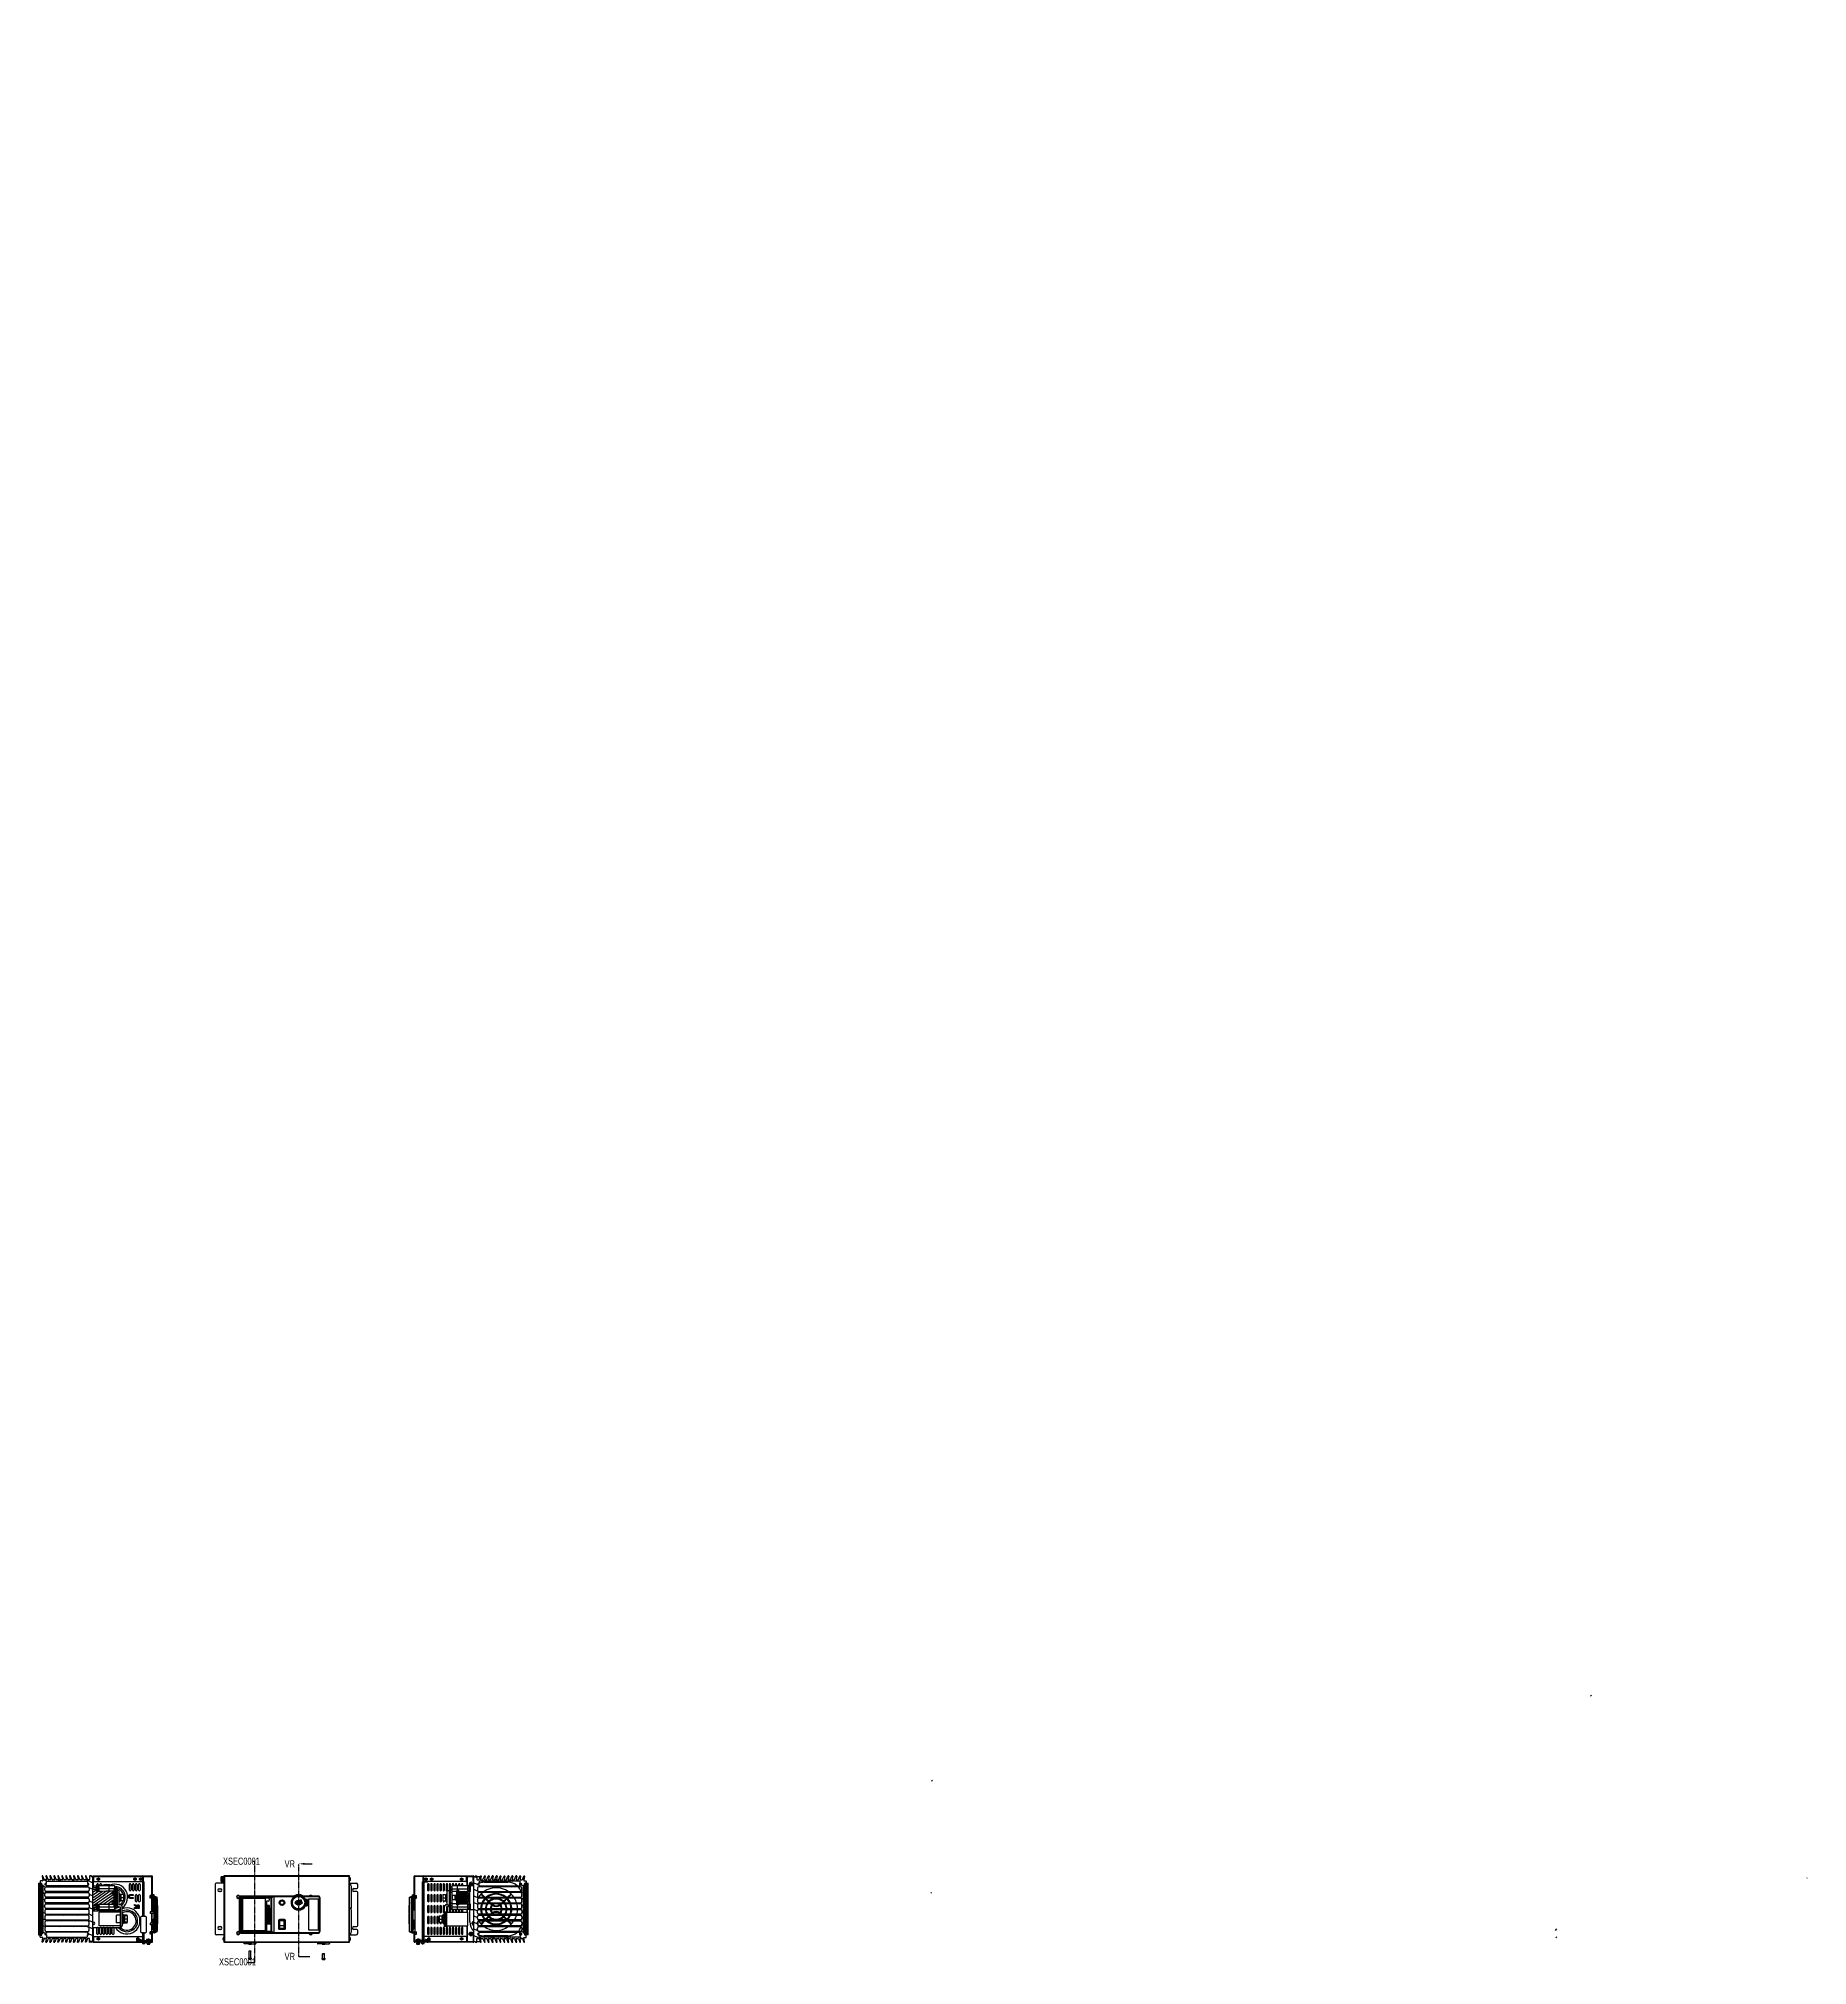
# Model space of a CAD drawing. Extents: x -425 to 6552, y -3049 to 3105.
# Drawn here: x -333 to 3394, y -958 to 3105 of the extents above; entities that cross this region are included whole.
import ezdxf

# ---------------------------------------------------------------- set-up
doc = ezdxf.new("R2010")
doc.units = 0
doc.linetypes.add('PHANTOM', pattern=[0.8, 0.45, -0.05, 0.1, -0.05, 0.1, -0.05])
doc.layers.get('0').update_dxf_attribs({"linetype": 'CONTINUOUS'})
for name, color, linetype in [('BUS_BAR_SP2-090-1_DXF_HATC', 7, 'CONTINUOUS'), ('HEX_M8X12_DXF_HATCHING', 7, 'CONTINUOUS'), ('PCB_CONNECTER90A_DXF_HATCH', 7, 'CONTINUOUS'), ('S_WASHER_M5_DXF_HATCHING', 7, 'CONTINUOUS'), ('S_WASHER_M8_DXF_HATCHING', 7, 'CONTINUOUS'), ('WASHER_M5_DXF_HATCHING', 7, 'CONTINUOUS')]:
    doc.layers.add(name, color=color, linetype=linetype)
doc.styles.get("Standard").update_dxf_attribs({"font": 'gulim.ttc', "width": 0.8, "height": 2})
pattern_1 = [(45, (0, 0), (-8.40043, 8.40043), [])]
pattern_2 = [(45, (-1346.453, 99.918), (-21.00107, 21.00107), [])]
pattern_3 = [(45, (545.204, 280.408), (-21.00107, 21.00107), [])]
pattern_4 = [(45, (974.272, 378.458), (-21.00107, 21.00107), [])]
pattern_5 = [(45, (-1130.907, 1775.06), (-21.00107, 21.00107), [])]
pattern_6 = [(45, (705.926, -193.985), (-11.8794, 11.8794), [])]
pattern_7 = [(45, (158.158, 51.136), (-11.8794, 11.8794), [])]
pattern_8 = [(45, (431.27, -109.5), (-11.8794, 11.8794), [])]
pattern_9 = [(45, (326.787, -129.847), (-11.8794, 11.8794), [])]
pattern_10 = [(45, (2458.324, 92.554), (-11.89354, 11.89354), [])]
pattern_11 = [(45, (2221.932, 367.004), (-11.89354, 11.89354), [])]
pattern_12 = [(45, (2447.362, 298.93), (-11.89354, 11.89354), [])]

msp = doc.modelspace()

# ---------------------------------------------------------------- texts
at = {"color": 7, "width": 0.8}
for s, p in [('XSEC0001', (55.26, -745.25)), ('VR', (185.01, -750.87)), ('VR', (185.01, -945.91)), ('XSEC0001', (46.79, -957.38))]:
    msp.add_text(s, height=15, dxfattribs=at).set_placement(p)

# ---------------------------------------------------------------- blocks, each defined once
blk = doc.blocks.new('HATCHING_BL27', base_point=(426.4, 351))
at = {"layer": 'HEX_M8X12_DXF_HATCHING', "linetype": 'CONTINUOUS'}
h = blk.add_hatch(dxfattribs=at)
h.set_pattern_fill('DEFAULT__28', color=2, scale=11.88, angle=45, style=0, pattern_type=0)
h.set_pattern_definition(pattern_1)
edge = h.paths.add_edge_path()
edge.add_line((429.2, 345.8), (429.2, 356.2))
edge.add_line((429.2, 345.8), (423.7, 345.8))
edge.add_line((423.7, 345.8), (423.7, 349.4))
edge.add_line((428.2, 350.2), (423.7, 349.4))
edge.add_line((428.2, 351.9), (428.2, 350.2))
edge.add_line((428.2, 351.9), (423.7, 352.7))
edge.add_line((423.7, 352.7), (423.7, 356.2))
edge.add_line((429.2, 356.2), (423.7, 356.2))
blk = doc.blocks.new('HATCHING_BL32', base_point=(430.2, 271.5))
at = {"layer": 'S_WASHER_M8_DXF_HATCHING', "linetype": 'CONTINUOUS'}
h = blk.add_hatch(dxfattribs=at)
h.set_pattern_fill('DEFAULT__33', color=2, scale=11.88, angle=45, style=0, pattern_type=0)
h.set_pattern_definition(pattern_1)
edge = h.paths.add_edge_path()
edge.add_line((429.2, 266.7), (429.2, 270.6))
edge.add_line((429.2, 270.6), (431.2, 270.6))
edge.add_line((431.2, 266.7), (431.2, 270.6))
edge.add_line((429.2, 266.7), (431.2, 266.7))
edge = h.paths.add_edge_path()
edge.add_line((429.2, 272.4), (429.2, 276.4))
edge.add_line((429.2, 276.4), (431.2, 276.4))
edge.add_line((431.2, 272.4), (431.2, 276.4))
edge.add_line((429.2, 272.4), (431.2, 272.4))
blk = doc.blocks.new('HATCHING_BL52', base_point=(436.4, 588.6))
at = {"layer": 'BUS_BAR_SP2-090-1_DXF_HATC', "linetype": 'CONTINUOUS'}
h = blk.add_hatch(dxfattribs=at)
h.set_pattern_fill('DEFAULT__53', color=2, scale=11.88, angle=45, style=0, pattern_type=0)
h.set_pattern_definition(pattern_1)
edge = h.paths.add_edge_path()
edge.add_line((437.9, 578.6), (434.9, 578.6))
edge.add_line((434.9, 578.6), (434.9, 584.4))
edge.add_line((437.9, 584.4), (434.9, 584.4))
edge.add_line((437.9, 578.6), (437.9, 584.4))
edge = h.paths.add_edge_path()
edge.add_line((437.9, 598.6), (434.9, 598.6))
edge.add_line((437.9, 592.8), (437.9, 598.6))
edge.add_line((437.9, 592.8), (434.9, 592.8))
edge.add_line((434.9, 592.8), (434.9, 598.6))
blk = doc.blocks.new('HATCHING_BL64', base_point=(462.5, 570.6))
at = {"layer": 'WASHER_M5_DXF_HATCHING', "linetype": 'CONTINUOUS'}
h = blk.add_hatch(dxfattribs=at)
h.set_pattern_fill('DEFAULT__65', color=2, scale=11.88, angle=45, style=0, pattern_type=0)
h.set_pattern_definition(pattern_1)
edge = h.paths.add_edge_path()
edge.add_line((462, 575.4), (462, 572.8))
edge.add_line((462, 575.4), (462.9, 575.4))
edge.add_line((462.9, 575.4), (462.9, 572.8))
edge.add_line((462, 572.8), (462.9, 572.8))
edge = h.paths.add_edge_path()
edge.add_line((462, 568.4), (462, 565.8))
edge.add_line((462, 568.4), (462.9, 568.4))
edge.add_line((462.9, 568.4), (462.9, 565.8))
edge.add_line((462, 565.8), (462.9, 565.8))
blk = doc.blocks.new('HATCHING_BL66', base_point=(461.4, 570.6))
at = {"layer": 'S_WASHER_M5_DXF_HATCHING', "linetype": 'CONTINUOUS'}
h = blk.add_hatch(dxfattribs=at)
h.set_pattern_fill('DEFAULT__67', color=2, scale=11.88, angle=45, style=0, pattern_type=0)
h.set_pattern_definition(pattern_1)
edge = h.paths.add_edge_path()
edge.add_line((460.7, 566.6), (460.7, 568.5))
edge.add_line((460.7, 568.5), (462, 568.5))
edge.add_line((462, 566.6), (462, 568.5))
edge.add_line((460.7, 566.6), (462, 566.6))
edge = h.paths.add_edge_path()
edge.add_line((460.7, 572.7), (460.7, 574.6))
edge.add_line((460.7, 574.6), (462, 574.6))
edge.add_line((462, 572.7), (462, 574.6))
edge.add_line((460.7, 572.7), (462, 572.7))
blk = doc.blocks.new('XSEC_FILLED')
at = {"color": 0, "linetype": 'BYBLOCK'}
blk.add_solid([(0, 0), (-1, 0.16), (-1, -0.16)], dxfattribs=at)
blk = doc.blocks.new('HATCHING_BL65', base_point=(430.2, 588.6))
at = {"layer": 'S_WASHER_M8_DXF_HATCHING', "linetype": 'CONTINUOUS'}
h = blk.add_hatch(dxfattribs=at)
h.set_pattern_fill('DEFAULT__66', color=2, scale=11.88, angle=45, style=0, pattern_type=0)
h.set_pattern_definition(pattern_1)
edge = h.paths.add_edge_path()
edge.add_line((429.2, 582.5), (429.2, 584.8))
edge.add_line((429.2, 584.8), (431.2, 584.8))
edge.add_line((431.2, 582.5), (431.2, 584.8))
edge.add_line((429.2, 582.5), (431.2, 582.5))
edge = h.paths.add_edge_path()
edge.add_line((429.2, 594.7), (431.2, 594.7))
edge.add_line((431.2, 592.4), (431.2, 594.7))
edge.add_line((429.2, 592.4), (431.2, 592.4))
edge.add_line((429.2, 592.4), (429.2, 594.7))

# ---------------------------------------------------------------- hatches: boundary and pattern name
at = {"linetype": 'CONTINUOUS'}
h = msp.add_hatch(dxfattribs=at)
h.set_pattern_fill('DEFAULT__53', color=2, scale=29.7, angle=45, style=0, pattern_type=0)
h.set_pattern_definition(pattern_5)
edge = h.paths.add_edge_path()
edge.add_line((-114.28, 3076.47), (-114.28, 3081.22))
edge.add_line((-114.28, 3081.22), (-110.53, 3081.22))
edge.add_line((-110.53, 3076.47), (-110.53, 3081.22))
edge.add_line((-114.28, 3076.47), (-110.53, 3076.47))
edge = h.paths.add_edge_path()
edge.add_line((-114.28, 3096.72), (-114.28, 3101.47))
edge.add_line((-114.28, 3101.47), (-110.53, 3101.47))
edge.add_line((-110.53, 3096.72), (-110.53, 3101.47))
edge.add_line((-114.28, 3096.72), (-110.53, 3096.72))
h = msp.add_hatch(dxfattribs=at)
h.set_pattern_fill('DEFAULT__44', color=2, scale=29.7, angle=45, style=0, pattern_type=0)
h.set_pattern_definition(pattern_5)
edge = h.paths.add_edge_path()
edge.add_line((-110.53, 3104.78), (-110.53, 3096.97))
edge.add_line((-110.53, 3104.78), (-108.03, 3104.78))
edge.add_line((-108.03, 3104.78), (-108.03, 3096.97))
edge.add_line((-110.53, 3096.97), (-108.03, 3096.97))
edge = h.paths.add_edge_path()
edge.add_line((-110.53, 3080.97), (-110.53, 3073.16))
edge.add_line((-110.53, 3080.97), (-108.03, 3080.97))
edge.add_line((-108.03, 3080.97), (-108.03, 3073.16))
edge.add_line((-110.53, 3073.16), (-108.03, 3073.16))
h = msp.add_hatch(dxfattribs=at)
h.set_pattern_fill('DEFAULT__46', color=2, scale=29.7, angle=45, style=0, pattern_type=0)
h.set_pattern_definition(pattern_5)
edge = h.paths.add_edge_path()
edge.add_line((-43.28, 2648.22), (-43.28, 2652.47))
edge.add_line((-43.28, 2652.47), (-40.03, 2652.47))
edge.add_line((-40.03, 2648.22), (-40.03, 2652.47))
edge.add_line((-43.28, 2648.22), (-40.03, 2648.22))
edge = h.paths.add_edge_path()
edge.add_line((-43.28, 2665.47), (-43.28, 2669.72))
edge.add_line((-43.28, 2669.72), (-40.03, 2669.72))
edge.add_line((-40.03, 2665.47), (-40.03, 2669.72))
edge.add_line((-43.28, 2665.47), (-40.03, 2665.47))
h = msp.add_hatch(dxfattribs=at)
h.set_pattern_fill('DEFAULT__37', color=2, scale=29.7, angle=45, style=0, pattern_type=0)
h.set_pattern_definition(pattern_5)
edge = h.paths.add_edge_path()
edge.add_line((-40.03, 2671.47), (-40.03, 2665.59))
edge.add_line((-40.03, 2671.47), (-37.78, 2671.47))
edge.add_line((-37.78, 2671.47), (-37.78, 2665.59))
edge.add_line((-40.03, 2665.59), (-37.78, 2665.59))
edge = h.paths.add_edge_path()
edge.add_line((-40.03, 2652.34), (-40.03, 2646.47))
edge.add_line((-40.03, 2652.34), (-37.78, 2652.34))
edge.add_line((-37.78, 2652.34), (-37.78, 2646.47))
edge.add_line((-40.03, 2646.47), (-37.78, 2646.47))
h = msp.add_hatch(dxfattribs=at)
h.set_pattern_fill('DEFAULT__39', color=2, scale=29.7, angle=45, style=0, pattern_type=0)
h.set_pattern_definition(pattern_4)
edge = h.paths.add_edge_path()
edge.add_line((1993.87, 1707.51), (1993.87, 1699.69))
edge.add_line((1993.87, 1707.51), (1996.37, 1707.51))
edge.add_line((1996.37, 1707.51), (1996.37, 1699.69))
edge.add_line((1993.87, 1699.69), (1996.37, 1699.69))
edge = h.paths.add_edge_path()
edge.add_line((1993.87, 1683.69), (1993.87, 1675.88))
edge.add_line((1993.87, 1683.69), (1996.37, 1683.69))
edge.add_line((1996.37, 1683.69), (1996.37, 1675.88))
edge.add_line((1993.87, 1675.88), (1996.37, 1675.88))
h = msp.add_hatch(dxfattribs=at)
h.set_pattern_fill('DEFAULT__48', color=2, scale=29.7, angle=45, style=0, pattern_type=0)
h.set_pattern_definition(pattern_4)
edge = h.paths.add_edge_path()
edge.add_line((1990.12, 1679.19), (1990.12, 1683.94))
edge.add_line((1990.12, 1683.94), (1993.87, 1683.94))
edge.add_line((1993.87, 1679.19), (1993.87, 1683.94))
edge.add_line((1990.12, 1679.19), (1993.87, 1679.19))
edge = h.paths.add_edge_path()
edge.add_line((1990.12, 1699.44), (1990.12, 1704.19))
edge.add_line((1990.12, 1704.19), (1993.87, 1704.19))
edge.add_line((1993.87, 1699.44), (1993.87, 1704.19))
edge.add_line((1990.12, 1699.44), (1993.87, 1699.44))
h = msp.add_hatch(dxfattribs=at)
h.set_pattern_fill('DEFAULT__52', color=2, scale=29.7, angle=45, style=0, pattern_type=0)
h.set_pattern_definition(pattern_3)
edge = h.paths.add_edge_path()
edge.add_line((1561.83, 1581.82), (1561.83, 1586.57))
edge.add_line((1561.83, 1586.57), (1565.58, 1586.57))
edge.add_line((1565.58, 1581.82), (1565.58, 1586.57))
edge.add_line((1561.83, 1581.82), (1565.58, 1581.82))
edge = h.paths.add_edge_path()
edge.add_line((1561.83, 1602.07), (1561.83, 1606.82))
edge.add_line((1561.83, 1606.82), (1565.58, 1606.82))
edge.add_line((1565.58, 1602.07), (1565.58, 1606.82))
edge.add_line((1561.83, 1602.07), (1565.58, 1602.07))
h = msp.add_hatch(dxfattribs=at)
h.set_pattern_fill('DEFAULT__43', color=2, scale=29.7, angle=45, style=0, pattern_type=0)
h.set_pattern_definition(pattern_3)
edge = h.paths.add_edge_path()
edge.add_line((1565.58, 1610.13), (1565.58, 1602.32))
edge.add_line((1565.58, 1610.13), (1568.08, 1610.13))
edge.add_line((1568.08, 1610.13), (1568.08, 1602.32))
edge.add_line((1565.58, 1602.32), (1568.08, 1602.32))
edge = h.paths.add_edge_path()
edge.add_line((1565.58, 1586.32), (1565.58, 1578.51))
edge.add_line((1565.58, 1586.32), (1568.08, 1586.32))
edge.add_line((1568.08, 1586.32), (1568.08, 1578.51))
edge.add_line((1565.58, 1578.51), (1568.08, 1578.51))
h = msp.add_hatch(dxfattribs=at)
h.set_pattern_fill('DEFAULT__49', scale=29.7, angle=45, style=0, pattern_type=0)
h.set_pattern_definition(pattern_2)
edge = h.paths.add_edge_path()
edge.add_line((-329.2, 1401.83), (-329.2, 1406.58))
edge.add_line((-329.2, 1406.58), (-325.45, 1406.58))
edge.add_line((-325.45, 1401.83), (-325.45, 1406.58))
edge.add_line((-329.2, 1401.83), (-325.45, 1401.83))
edge = h.paths.add_edge_path()
edge.add_line((-329.2, 1422.08), (-329.2, 1426.83))
edge.add_line((-329.2, 1426.83), (-325.45, 1426.83))
edge.add_line((-325.45, 1422.08), (-325.45, 1426.83))
edge.add_line((-329.2, 1422.08), (-325.45, 1422.08))
h = msp.add_hatch(dxfattribs=at)
h.set_pattern_fill('DEFAULT__40', scale=29.7, angle=45, style=0, pattern_type=0)
h.set_pattern_definition(pattern_2)
edge = h.paths.add_edge_path()
edge.add_line((-325.45, 1430.14), (-325.45, 1422.33))
edge.add_line((-325.45, 1430.14), (-322.95, 1430.14))
edge.add_line((-322.95, 1430.14), (-322.95, 1422.33))
edge.add_line((-325.45, 1422.33), (-322.95, 1422.33))
edge = h.paths.add_edge_path()
edge.add_line((-325.45, 1406.33), (-325.45, 1398.52))
edge.add_line((-325.45, 1406.33), (-322.95, 1406.33))
edge.add_line((-322.95, 1406.33), (-322.95, 1398.52))
edge.add_line((-325.45, 1398.52), (-322.95, 1398.52))
h = msp.add_hatch(dxfattribs=at)
h.set_pattern_fill('DEFAULT__44', color=2, scale=29.7, angle=45, style=0, pattern_type=0)
h.set_pattern_definition(pattern_4)
edge = h.paths.add_edge_path()
edge.add_line((2061.12, 1250.94), (2061.12, 1255.19))
edge.add_line((2061.12, 1255.19), (2064.37, 1255.19))
edge.add_line((2064.37, 1250.94), (2064.37, 1255.19))
edge.add_line((2061.12, 1250.94), (2064.37, 1250.94))
edge = h.paths.add_edge_path()
edge.add_line((2061.12, 1268.19), (2061.12, 1272.44))
edge.add_line((2061.12, 1272.44), (2064.37, 1272.44))
edge.add_line((2064.37, 1268.19), (2064.37, 1272.44))
edge.add_line((2061.12, 1268.19), (2064.37, 1268.19))
h = msp.add_hatch(dxfattribs=at)
h.set_pattern_fill('DEFAULT__35', color=2, scale=29.7, angle=45, style=0, pattern_type=0)
h.set_pattern_definition(pattern_4)
edge = h.paths.add_edge_path()
edge.add_line((2064.37, 1274.19), (2064.37, 1268.32))
edge.add_line((2064.37, 1274.19), (2066.62, 1274.19))
edge.add_line((2066.62, 1274.19), (2066.62, 1268.32))
edge.add_line((2064.37, 1268.32), (2066.62, 1268.32))
edge = h.paths.add_edge_path()
edge.add_line((2064.37, 1255.07), (2064.37, 1249.19))
edge.add_line((2064.37, 1255.07), (2066.62, 1255.07))
edge.add_line((2066.62, 1255.07), (2066.62, 1249.19))
edge.add_line((2064.37, 1249.19), (2066.62, 1249.19))
h = msp.add_hatch(dxfattribs=at)
h.set_pattern_fill('DEFAULT__45', color=2, scale=29.7, angle=45, style=0, pattern_type=0)
h.set_pattern_definition(pattern_3)
edge = h.paths.add_edge_path()
edge.add_line((1632.83, 1153.57), (1632.83, 1157.82))
edge.add_line((1632.83, 1157.82), (1636.08, 1157.82))
edge.add_line((1636.08, 1153.57), (1636.08, 1157.82))
edge.add_line((1632.83, 1153.57), (1636.08, 1153.57))
edge = h.paths.add_edge_path()
edge.add_line((1632.83, 1170.82), (1632.83, 1175.07))
edge.add_line((1632.83, 1175.07), (1636.08, 1175.07))
edge.add_line((1636.08, 1170.82), (1636.08, 1175.07))
edge.add_line((1632.83, 1170.82), (1636.08, 1170.82))
h = msp.add_hatch(dxfattribs=at)
h.set_pattern_fill('DEFAULT__36', color=2, scale=29.7, angle=45, style=0, pattern_type=0)
h.set_pattern_definition(pattern_3)
edge = h.paths.add_edge_path()
edge.add_line((1636.08, 1176.82), (1636.08, 1170.94))
edge.add_line((1636.08, 1176.82), (1638.33, 1176.82))
edge.add_line((1638.33, 1176.82), (1638.33, 1170.94))
edge.add_line((1636.08, 1170.94), (1638.33, 1170.94))
edge = h.paths.add_edge_path()
edge.add_line((1636.08, 1157.69), (1636.08, 1151.82))
edge.add_line((1636.08, 1157.69), (1638.33, 1157.69))
edge.add_line((1638.33, 1157.69), (1638.33, 1151.82))
edge.add_line((1636.08, 1151.82), (1638.33, 1151.82))
h = msp.add_hatch(dxfattribs=at)
h.set_pattern_fill('DEFAULT__45', scale=29.7, angle=45, style=0, pattern_type=0)
h.set_pattern_definition(pattern_2)
edge = h.paths.add_edge_path()
edge.add_line((-258.2, 973.58), (-258.2, 977.83))
edge.add_line((-258.2, 977.83), (-254.95, 977.83))
edge.add_line((-254.95, 973.58), (-254.95, 977.83))
edge.add_line((-258.2, 973.58), (-254.95, 973.58))
edge = h.paths.add_edge_path()
edge.add_line((-258.2, 990.83), (-258.2, 995.08))
edge.add_line((-258.2, 995.08), (-254.95, 995.08))
edge.add_line((-254.95, 990.83), (-254.95, 995.08))
edge.add_line((-258.2, 990.83), (-254.95, 990.83))
h = msp.add_hatch(dxfattribs=at)
h.set_pattern_fill('DEFAULT__36', scale=29.7, angle=45, style=0, pattern_type=0)
h.set_pattern_definition(pattern_2)
edge = h.paths.add_edge_path()
edge.add_line((-254.95, 996.83), (-254.95, 990.95))
edge.add_line((-254.95, 996.83), (-252.7, 996.83))
edge.add_line((-252.7, 996.83), (-252.7, 990.95))
edge.add_line((-254.95, 990.95), (-252.7, 990.95))
edge = h.paths.add_edge_path()
edge.add_line((-254.95, 977.7), (-254.95, 971.83))
edge.add_line((-254.95, 977.7), (-252.7, 977.7))
edge.add_line((-252.7, 977.7), (-252.7, 971.83))
edge.add_line((-254.95, 971.83), (-252.7, 971.83))
h = msp.add_hatch(dxfattribs=at)
h.set_pattern_fill('DEFAULT__16', scale=16.82, angle=45, style=0, pattern_type=0)
h.set_pattern_definition(pattern_11)
edge = h.paths.add_edge_path()
edge.add_line((2855.01, 515.54), (2855.01, 515.94))
edge.add_line((2855.01, 505.94), (2855.01, 515.54))
edge.add_line((2855.01, 505.94), (2855.01, 503.7))
edge.add_line((2855.01, 503.7), (2855.01, 503.68))
edge.add_line((2855.01, 504.94), (2855.01, 503.68))
edge.add_line((2855.01, 503.68), (2855.01, 504.94))
edge.add_line((2855.01, 503.68), (2855.01, 503.7))
edge.add_line((2855.01, 503.7), (2855.01, 505.94))
edge.add_line((2855.01, 505.94), (2855.01, 515.54))
edge.add_line((2855.01, 515.94), (2855.01, 515.54))
h = msp.add_hatch(dxfattribs=at)
h.set_pattern_fill('DEFAULT__13', scale=16.82, angle=45, style=0, pattern_type=0)
h.set_pattern_definition(pattern_11)
edge = h.paths.add_edge_path()
edge.add_line((2890.58, 506.14), (2890.58, 505.87))
edge.add_line((2890.58, 505.87), (2890.18, 505.64))
edge.add_line((2890.18, 505.64), (2890.58, 505.41))
edge.add_line((2890.58, 505.41), (2890.58, 505.07))
edge.add_line((2890.58, 505.07), (2890.18, 504.84))
edge.add_line((2890.18, 504.84), (2890.58, 504.61))
edge.add_line((2890.58, 504.61), (2890.58, 504.27))
edge.add_line((2890.58, 504.27), (2890.18, 504.04))
edge.add_line((2890.18, 504.04), (2890.58, 503.81))
edge.add_line((2890.58, 503.81), (2890.58, 503.47))
edge.add_line((2890.58, 503.47), (2890.18, 503.24))
edge.add_line((2890.18, 503.24), (2890.58, 503.01))
edge.add_line((2890.58, 503.01), (2890.58, 502.67))
edge.add_line((2890.58, 502.67), (2890.18, 502.44))
edge.add_line((2890.18, 502.44), (2890.58, 502.21))
edge.add_line((2890.58, 502.21), (2890.58, 501.87))
edge.add_line((2890.58, 501.87), (2890.18, 501.64))
edge.add_line((2890.18, 501.64), (2890.58, 501.41))
edge.add_line((2890.58, 501.41), (2890.58, 501.07))
edge.add_line((2890.58, 501.07), (2890.18, 500.84))
edge.add_line((2890.18, 500.84), (2890.58, 500.61))
edge.add_line((2890.58, 500.61), (2890.58, 500.27))
edge.add_line((2890.58, 500.27), (2890.18, 500.04))
edge.add_line((2890.18, 500.04), (2890.58, 499.81))
edge.add_line((2890.58, 499.81), (2890.58, 499.47))
edge.add_line((2890.58, 499.47), (2890.18, 499.24))
edge.add_line((2890.18, 499.24), (2890.58, 499.01))
edge.add_line((2890.58, 499.01), (2890.58, 498.67))
edge.add_line((2890.58, 498.67), (2890.18, 498.44))
edge.add_line((2890.18, 498.44), (2890.35, 498.34))
edge.add_line((2890.35, 498.34), (2888.92, 498.34))
edge.add_line((2888.92, 498.34), (2888.92, 500.84))
edge.add_line((2889.28, 500.84), (2888.92, 500.84))
edge.add_line((2889.28, 503.84), (2889.28, 500.84))
edge.add_line((2889.28, 503.84), (2888.92, 503.84))
edge.add_line((2888.92, 503.84), (2888.92, 506.09))
edge.add_line((2889.18, 506.34), (2888.92, 506.09))
edge.add_line((2890.35, 506.34), (2889.18, 506.34))
edge.add_line((2890.35, 506.34), (2890.41, 506.31))
edge.add_line((2890.58, 506.14), (2890.41, 506.31))
edge = h.paths.add_edge_path()
edge.add_line((2894.78, 505.81), (2894.78, 505.47))
edge.add_line((2894.78, 505.81), (2895.18, 506.04))
edge.add_line((2895.18, 506.04), (2894.86, 506.23))
edge.add_line((2894.86, 506.23), (2894.98, 506.34))
edge.add_line((2896.18, 506.34), (2894.98, 506.34))
edge.add_line((2896.18, 506.34), (2896.42, 506.1))
edge.add_line((2896.42, 503.84), (2896.42, 506.1))
edge.add_line((2896.42, 503.84), (2896.08, 503.84))
edge.add_line((2896.08, 503.84), (2896.08, 500.84))
edge.add_line((2896.42, 500.84), (2896.08, 500.84))
edge.add_line((2896.42, 498.34), (2896.42, 500.84))
edge.add_line((2896.42, 498.34), (2894.98, 498.34))
edge.add_line((2894.78, 498.54), (2894.98, 498.34))
edge.add_line((2894.78, 498.61), (2894.78, 498.54))
edge.add_line((2894.78, 498.61), (2895.18, 498.84))
edge.add_line((2895.18, 498.84), (2894.78, 499.07))
edge.add_line((2894.78, 499.41), (2894.78, 499.07))
edge.add_line((2894.78, 499.41), (2895.18, 499.64))
edge.add_line((2895.18, 499.64), (2894.78, 499.87))
edge.add_line((2894.78, 500.21), (2894.78, 499.87))
edge.add_line((2894.78, 500.21), (2895.18, 500.44))
edge.add_line((2895.18, 500.44), (2894.78, 500.67))
edge.add_line((2894.78, 501.01), (2894.78, 500.67))
edge.add_line((2894.78, 501.01), (2895.18, 501.24))
edge.add_line((2895.18, 501.24), (2894.78, 501.47))
edge.add_line((2894.78, 501.81), (2894.78, 501.47))
edge.add_line((2894.78, 501.81), (2895.18, 502.04))
edge.add_line((2895.18, 502.04), (2894.78, 502.27))
edge.add_line((2894.78, 502.61), (2894.78, 502.27))
edge.add_line((2894.78, 502.61), (2895.18, 502.84))
edge.add_line((2895.18, 502.84), (2894.78, 503.07))
edge.add_line((2894.78, 503.41), (2894.78, 503.07))
edge.add_line((2894.78, 503.41), (2895.18, 503.64))
edge.add_line((2895.18, 503.64), (2894.78, 503.87))
edge.add_line((2894.78, 504.21), (2894.78, 503.87))
edge.add_line((2894.78, 504.21), (2895.18, 504.44))
edge.add_line((2895.18, 504.44), (2894.78, 504.67))
edge.add_line((2894.78, 505.01), (2894.78, 504.67))
edge.add_line((2894.78, 505.01), (2895.18, 505.24))
edge.add_line((2895.18, 505.24), (2894.78, 505.47))
h = msp.add_hatch(dxfattribs=at)
h.set_pattern_fill('DEFAULT__15', scale=16.82, angle=45, style=0, pattern_type=0)
h.set_pattern_definition(pattern_11)
edge = h.paths.add_edge_path()
edge.add_line((2855.01, 476.84), (2855.01, 476.58))
edge.add_line((2855.01, 476.58), (2855.01, 476.43))
edge.add_line((2855.01, 476.43), (2855.01, 476.29))
edge.add_line((2855.01, 476.29), (2855.01, 475.93))
edge.add_line((2855.01, 475.93), (2855.01, 475.78))
edge.add_line((2855.01, 475.78), (2855.01, 475.64))
edge.add_line((2855.01, 475.64), (2855.01, 475.28))
edge.add_line((2855.01, 475.28), (2855.01, 475.13))
edge.add_line((2855.01, 475.13), (2855.01, 474.99))
edge.add_line((2855.01, 474.99), (2855.01, 474.63))
edge.add_line((2855.01, 474.63), (2855.01, 474.48))
edge.add_line((2855.01, 474.48), (2855.01, 474.34))
edge.add_line((2855.01, 474.34), (2855.01, 473.98))
edge.add_line((2855.01, 473.98), (2855.01, 473.83))
edge.add_line((2855.01, 473.83), (2855.01, 473.69))
edge.add_line((2855.01, 473.69), (2855.01, 473.33))
edge.add_line((2855.01, 473.33), (2855.01, 473.18))
edge.add_line((2855.01, 473.18), (2855.01, 473.04))
edge.add_line((2855.01, 473.04), (2855.01, 472.68))
edge.add_line((2855.01, 472.68), (2855.01, 472.53))
edge.add_line((2855.01, 472.53), (2855.01, 472.39))
edge.add_line((2855.01, 472.39), (2855.01, 472.24))
edge.add_line((2855.01, 472.24), (2855.01, 472.04))
edge.add_line((2855.01, 472.04), (2855.01, 473.04))
edge.add_line((2855.01, 475.04), (2855.01, 473.04))
edge.add_line((2855.01, 475.04), (2855.01, 476.76))
edge.add_line((2855.01, 477.04), (2855.01, 476.76))
edge.add_line((2855.01, 477.04), (2855.01, 476.84))
edge = h.paths.add_edge_path()
edge.add_line((2857.05, 477.04), (2856.45, 477.04))
edge.add_arc((2818.96, 436.41), 55.7, 46.18319, 46.84442)
edge.add_line((2857.52, 475.04), (2857.52, 476.6))
edge.add_line((2857.52, 475.04), (2857.16, 475.04))
edge.add_line((2857.16, 475.04), (2857.16, 473.04))
edge.add_line((2857.52, 473.04), (2857.16, 473.04))
edge.add_line((2857.52, 472.04), (2857.52, 473.04))
edge.add_line((2857.52, 472.04), (2856.45, 472.04))
edge.add_arc((2848.55, 463.03), 11.99, 48.74856, 49.79455)
edge.add_arc((2844.05, 495.24), 26.1, 297.95388, 298.50853)
edge.add_spline(control_points=[(2856.5, 472.31), (2856.47, 472.32), (2856.4, 472.35), (2856.31, 472.4), (2856.24, 472.43), (2856.21, 472.44)], knot_values=[0, 0, 0, 0, 0.3333333, 0.6666667, 1, 1, 1, 1], degree=3, periodic=0)
edge.add_line((2856.21, 472.8), (2856.21, 472.44))
edge.add_arc((2844.88, 494.35), 24.35, 297.74453, 298.52121)
edge.add_spline(control_points=[(2856.5, 472.96), (2856.47, 472.97), (2856.4, 473), (2856.31, 473.05), (2856.24, 473.08), (2856.21, 473.09)], knot_values=[0, 0, 0, 0, 0.3333333, 0.6666667, 1, 1, 1, 1], degree=3, periodic=0)
edge.add_line((2856.21, 473.45), (2856.21, 473.09))
edge.add_arc((2844.88, 495), 24.35, 297.74453, 298.52121)
edge.add_spline(control_points=[(2856.5, 473.61), (2856.47, 473.62), (2856.4, 473.65), (2856.31, 473.7), (2856.24, 473.73), (2856.21, 473.74)], knot_values=[0, 0, 0, 0, 0.3333333, 0.6666667, 1, 1, 1, 1], degree=3, periodic=0)
edge.add_line((2856.21, 474.1), (2856.21, 473.74))
edge.add_arc((2844.88, 495.65), 24.35, 297.74453, 298.52121)
edge.add_spline(control_points=[(2856.5, 474.26), (2856.47, 474.27), (2856.4, 474.3), (2856.31, 474.35), (2856.24, 474.38), (2856.21, 474.39)], knot_values=[0, 0, 0, 0, 0.3333333, 0.6666667, 1, 1, 1, 1], degree=3, periodic=0)
edge.add_line((2856.21, 474.75), (2856.21, 474.39))
edge.add_arc((2844.88, 496.3), 24.35, 297.74453, 298.52121)
edge.add_spline(control_points=[(2856.5, 474.91), (2856.47, 474.92), (2856.4, 474.95), (2856.31, 475), (2856.24, 475.03), (2856.21, 475.04)], knot_values=[0, 0, 0, 0, 0.3333333, 0.6666667, 1, 1, 1, 1], degree=3, periodic=0)
edge.add_line((2856.21, 475.4), (2856.21, 475.04))
edge.add_arc((2844.88, 496.95), 24.35, 297.74453, 298.52121)
edge.add_spline(control_points=[(2856.5, 475.56), (2856.47, 475.57), (2856.4, 475.6), (2856.31, 475.65), (2856.24, 475.68), (2856.21, 475.69)], knot_values=[0, 0, 0, 0, 0.3333333, 0.6666667, 1, 1, 1, 1], degree=3, periodic=0)
edge.add_line((2856.21, 476.05), (2856.21, 475.69))
edge.add_arc((2844.88, 497.6), 24.35, 297.74453, 298.52121)
edge.add_spline(control_points=[(2856.5, 476.21), (2856.47, 476.22), (2856.4, 476.25), (2856.31, 476.3), (2856.24, 476.33), (2856.21, 476.34)], knot_values=[0, 0, 0, 0, 0.3333333, 0.6666667, 1, 1, 1, 1], degree=3, periodic=0)
edge.add_line((2856.21, 476.7), (2856.21, 476.34))
edge.add_arc((2844.88, 498.25), 24.35, 297.74453, 298.52121)
edge.add_arc((2852.44, 468.37), 9.41, 64.39821, 65.59341)
edge.add_arc((2847.98, 486.71), 12.85, 310.5114, 311.22528)
h = msp.add_hatch(dxfattribs=at)
h.set_pattern_fill('DEFAULT__12', scale=16.82, angle=45, style=0, pattern_type=0)
h.set_pattern_definition(pattern_11)
edge = h.paths.add_edge_path()
edge.add_line((2929.14, 476.84), (2929.14, 476.79))
edge.add_arc((2940.48, 455.24), 24.35, 117.74453, 118.52121)
edge.add_spline(control_points=[(2928.85, 476.63), (2928.89, 476.62), (2928.95, 476.58), (2929.05, 476.54), (2929.11, 476.51), (2929.14, 476.5)], knot_values=[0, 0, 0, 0, 0.3333333, 0.6666667, 1, 1, 1, 1], degree=3, periodic=0)
edge.add_line((2929.14, 476.5), (2929.14, 476.14))
edge.add_arc((2940.48, 454.59), 24.35, 117.74453, 118.52121)
edge.add_spline(control_points=[(2928.85, 475.98), (2928.89, 475.97), (2928.95, 475.93), (2929.05, 475.89), (2929.11, 475.86), (2929.14, 475.85)], knot_values=[0, 0, 0, 0, 0.3333333, 0.6666667, 1, 1, 1, 1], degree=3, periodic=0)
edge.add_line((2929.14, 475.85), (2929.14, 475.49))
edge.add_arc((2940.48, 453.94), 24.35, 117.74453, 118.52121)
edge.add_spline(control_points=[(2928.85, 475.33), (2928.89, 475.32), (2928.95, 475.28), (2929.05, 475.24), (2929.11, 475.21), (2929.14, 475.2)], knot_values=[0, 0, 0, 0, 0.3333333, 0.6666667, 1, 1, 1, 1], degree=3, periodic=0)
edge.add_line((2929.14, 475.2), (2929.14, 474.84))
edge.add_arc((2940.48, 453.29), 24.35, 117.74453, 118.52121)
edge.add_spline(control_points=[(2928.85, 474.68), (2928.89, 474.67), (2928.95, 474.63), (2929.05, 474.59), (2929.11, 474.56), (2929.14, 474.55)], knot_values=[0, 0, 0, 0, 0.3333333, 0.6666667, 1, 1, 1, 1], degree=3, periodic=0)
edge.add_line((2929.14, 474.55), (2929.14, 474.19))
edge.add_arc((2940.48, 452.64), 24.35, 117.74453, 118.52121)
edge.add_spline(control_points=[(2928.85, 474.03), (2928.89, 474.02), (2928.95, 473.98), (2929.05, 473.94), (2929.11, 473.91), (2929.14, 473.9)], knot_values=[0, 0, 0, 0, 0.3333333, 0.6666667, 1, 1, 1, 1], degree=3, periodic=0)
edge.add_line((2929.14, 473.9), (2929.14, 473.54))
edge.add_arc((2940.47, 451.99), 24.34, 117.74447, 118.52127)
edge.add_spline(control_points=[(2928.85, 473.38), (2928.89, 473.37), (2928.95, 473.33), (2929.05, 473.29), (2929.11, 473.26), (2929.14, 473.25)], knot_values=[0, 0, 0, 0, 0.3333333, 0.6666667, 1, 1, 1, 1], degree=3, periodic=0)
edge.add_line((2929.14, 473.25), (2929.14, 472.89))
edge.add_arc((2940.48, 451.34), 24.35, 117.74461, 118.52112)
edge.add_spline(control_points=[(2928.85, 472.73), (2928.89, 472.72), (2928.95, 472.68), (2929.05, 472.64), (2929.11, 472.61), (2929.14, 472.6)], knot_values=[0, 0, 0, 0, 0.3333333, 0.6666667, 1, 1, 1, 1], degree=3, periodic=0)
edge.add_line((2929.14, 472.6), (2929.14, 472.24))
edge.add_arc((2934.86, 465.35), 8.96, 129.64228, 129.82392)
edge.add_arc((2940.74, 450.2), 24.9, 117.81402, 118.51662)
edge.add_arc((2933.39, 481.57), 10.52, 244.4276, 244.8181)
edge.add_line((2928.92, 472.05), (2928.91, 472.04))
edge.add_line((2928.91, 472.04), (2927.96, 472.04))
edge.add_line((2927.96, 472.04), (2927.96, 473.04))
edge.add_line((2928.2, 473.04), (2927.96, 473.04))
edge.add_line((2928.2, 475.04), (2928.2, 473.04))
edge.add_line((2928.2, 475.04), (2927.96, 475.04))
edge.add_line((2927.96, 475.04), (2927.96, 476.72))
edge.add_arc((2965.78, 437.07), 54.79, 133.15832, 133.65294)
edge.add_line((2928.91, 477.04), (2928.3, 477.04))
edge.add_spline(control_points=[(2928.91, 477.04), (2928.94, 477.02), (2928.99, 476.97), (2929.07, 476.91), (2929.12, 476.86), (2929.14, 476.84)], knot_values=[0, 0, 0, 0, 0.3333333, 0.6666667, 1, 1, 1, 1], degree=3, periodic=0)
edge = h.paths.add_edge_path()
edge.add_line((2932.05, 477.04), (2931.45, 477.04))
edge.add_arc((2893.96, 436.41), 55.7, 46.18319, 46.84442)
edge.add_line((2932.52, 475.04), (2932.52, 476.6))
edge.add_line((2932.52, 475.04), (2932.16, 475.04))
edge.add_line((2932.16, 475.04), (2932.16, 473.04))
edge.add_line((2932.52, 473.04), (2932.16, 473.04))
edge.add_line((2932.52, 472.04), (2932.52, 473.04))
edge.add_line((2932.52, 472.04), (2931.45, 472.04))
edge.add_arc((2923.55, 463.03), 11.99, 48.74856, 49.79455)
edge.add_arc((2919.05, 495.24), 26.1, 297.95388, 298.50853)
edge.add_spline(control_points=[(2931.5, 472.31), (2931.47, 472.32), (2931.4, 472.35), (2931.31, 472.4), (2931.24, 472.43), (2931.21, 472.44)], knot_values=[0, 0, 0, 0, 0.3333333, 0.6666667, 1, 1, 1, 1], degree=3, periodic=0)
edge.add_line((2931.21, 472.8), (2931.21, 472.44))
edge.add_arc((2919.88, 494.35), 24.35, 297.74453, 298.52121)
edge.add_spline(control_points=[(2931.5, 472.96), (2931.47, 472.97), (2931.4, 473), (2931.31, 473.05), (2931.24, 473.08), (2931.21, 473.09)], knot_values=[0, 0, 0, 0, 0.3333333, 0.6666667, 1, 1, 1, 1], degree=3, periodic=0)
edge.add_line((2931.21, 473.45), (2931.21, 473.09))
edge.add_arc((2919.88, 495), 24.35, 297.74453, 298.52121)
edge.add_spline(control_points=[(2931.5, 473.61), (2931.47, 473.62), (2931.4, 473.65), (2931.31, 473.7), (2931.24, 473.73), (2931.21, 473.74)], knot_values=[0, 0, 0, 0, 0.3333333, 0.6666667, 1, 1, 1, 1], degree=3, periodic=0)
edge.add_line((2931.21, 474.1), (2931.21, 473.74))
edge.add_arc((2919.88, 495.65), 24.35, 297.74453, 298.52121)
edge.add_spline(control_points=[(2931.5, 474.26), (2931.47, 474.27), (2931.4, 474.3), (2931.31, 474.35), (2931.24, 474.38), (2931.21, 474.39)], knot_values=[0, 0, 0, 0, 0.3333333, 0.6666667, 1, 1, 1, 1], degree=3, periodic=0)
edge.add_line((2931.21, 474.75), (2931.21, 474.39))
edge.add_arc((2919.88, 496.3), 24.35, 297.74453, 298.52121)
edge.add_spline(control_points=[(2931.5, 474.91), (2931.47, 474.92), (2931.4, 474.95), (2931.31, 475), (2931.24, 475.03), (2931.21, 475.04)], knot_values=[0, 0, 0, 0, 0.3333333, 0.6666667, 1, 1, 1, 1], degree=3, periodic=0)
edge.add_line((2931.21, 475.4), (2931.21, 475.04))
edge.add_arc((2919.88, 496.95), 24.35, 297.74453, 298.52121)
edge.add_spline(control_points=[(2931.5, 475.56), (2931.47, 475.57), (2931.4, 475.6), (2931.31, 475.65), (2931.24, 475.68), (2931.21, 475.69)], knot_values=[0, 0, 0, 0, 0.3333333, 0.6666667, 1, 1, 1, 1], degree=3, periodic=0)
edge.add_line((2931.21, 476.05), (2931.21, 475.69))
edge.add_arc((2919.88, 497.6), 24.35, 297.74453, 298.52121)
edge.add_spline(control_points=[(2931.5, 476.21), (2931.47, 476.22), (2931.4, 476.25), (2931.31, 476.3), (2931.24, 476.33), (2931.21, 476.34)], knot_values=[0, 0, 0, 0, 0.3333333, 0.6666667, 1, 1, 1, 1], degree=3, periodic=0)
edge.add_line((2931.21, 476.7), (2931.21, 476.34))
edge.add_arc((2919.88, 498.25), 24.35, 297.74453, 298.52121)
edge.add_arc((2927.44, 468.37), 9.41, 64.39821, 65.59341)
edge.add_arc((2922.98, 486.71), 12.85, 310.5114, 311.22528)
h = msp.add_hatch(dxfattribs=at)
h.set_pattern_fill('DEFAULT__16', scale=16.82, angle=45, style=0, pattern_type=0)
h.set_pattern_definition(pattern_12)
edge = h.paths.add_edge_path()
edge.add_line((3080.44, 447.47), (3080.44, 447.87))
edge.add_line((3080.44, 437.87), (3080.44, 447.47))
edge.add_line((3080.44, 437.87), (3080.44, 435.63))
edge.add_line((3080.44, 435.63), (3080.44, 435.61))
edge.add_line((3080.44, 436.87), (3080.44, 435.61))
edge.add_line((3080.44, 435.61), (3080.44, 436.87))
edge.add_line((3080.44, 435.61), (3080.44, 435.63))
edge.add_line((3080.44, 435.63), (3080.44, 437.87))
edge.add_line((3080.44, 437.87), (3080.44, 447.47))
edge.add_line((3080.44, 447.87), (3080.44, 447.47))
h = msp.add_hatch(dxfattribs=at)
h.set_pattern_fill('DEFAULT__1', color=2, scale=16.8, angle=45, style=0, pattern_type=0)
h.set_pattern_definition(pattern_7)
edge = h.paths.add_edge_path()
edge.add_line((552.4, 403.54), (552.4, 410.14))
edge.add_line((552.4, 403.54), (548.87, 403.54))
edge.add_line((548.87, 403.54), (548.87, 406.5))
edge.add_line((548.93, 406.5), (548.87, 406.5))
edge.add_line((548.93, 406.5), (548.93, 407.48))
edge.add_line((548.93, 407.48), (548.87, 407.48))
edge.add_line((548.87, 407.48), (548.87, 410.14))
edge.add_line((552.4, 410.14), (548.87, 410.14))
h = msp.add_hatch(dxfattribs=at)
h.set_pattern_fill('DEFAULT__15', scale=16.82, angle=45, style=0, pattern_type=0)
h.set_pattern_definition(pattern_12)
edge = h.paths.add_edge_path()
edge.add_line((3080.44, 408.77), (3080.44, 408.5))
edge.add_line((3080.44, 408.5), (3080.44, 408.36))
edge.add_line((3080.44, 408.36), (3080.44, 408.22))
edge.add_line((3080.44, 408.22), (3080.44, 407.85))
edge.add_line((3080.44, 407.85), (3080.44, 407.71))
edge.add_line((3080.44, 407.71), (3080.44, 407.57))
edge.add_line((3080.44, 407.57), (3080.44, 407.2))
edge.add_line((3080.44, 407.2), (3080.44, 407.06))
edge.add_line((3080.44, 407.06), (3080.44, 406.92))
edge.add_line((3080.44, 406.92), (3080.44, 406.55))
edge.add_line((3080.44, 406.55), (3080.44, 406.41))
edge.add_line((3080.44, 406.41), (3080.44, 406.27))
edge.add_line((3080.44, 406.27), (3080.44, 405.9))
edge.add_line((3080.44, 405.9), (3080.44, 405.76))
edge.add_line((3080.44, 405.76), (3080.44, 405.62))
edge.add_line((3080.44, 405.62), (3080.44, 405.25))
edge.add_line((3080.44, 405.25), (3080.44, 405.11))
edge.add_line((3080.44, 405.11), (3080.44, 404.97))
edge.add_line((3080.44, 404.97), (3080.44, 404.6))
edge.add_line((3080.44, 404.6), (3080.44, 404.46))
edge.add_line((3080.44, 404.46), (3080.44, 404.32))
edge.add_line((3080.44, 404.32), (3080.44, 404.17))
edge.add_line((3080.44, 404.17), (3080.44, 403.97))
edge.add_line((3080.44, 403.97), (3080.44, 404.97))
edge.add_line((3080.44, 406.97), (3080.44, 404.97))
edge.add_line((3080.44, 406.97), (3080.44, 408.68))
edge.add_line((3080.44, 408.97), (3080.44, 408.68))
edge.add_line((3080.44, 408.97), (3080.44, 408.77))
edge = h.paths.add_edge_path()
edge.add_line((3082.48, 408.97), (3081.88, 408.97))
edge.add_arc((3044.39, 368.34), 55.7, 46.18319, 46.84442)
edge.add_line((3082.95, 406.97), (3082.95, 408.53))
edge.add_line((3082.95, 406.97), (3082.59, 406.97))
edge.add_line((3082.59, 406.97), (3082.59, 404.97))
edge.add_line((3082.95, 404.97), (3082.59, 404.97))
edge.add_line((3082.95, 403.97), (3082.95, 404.97))
edge.add_line((3082.95, 403.97), (3081.88, 403.97))
edge.add_arc((3073.98, 394.96), 11.99, 48.74856, 49.79455)
edge.add_arc((3069.48, 427.17), 26.1, 297.95388, 298.50853)
edge.add_spline(control_points=[(3081.93, 404.23), (3081.9, 404.25), (3081.83, 404.28), (3081.74, 404.33), (3081.67, 404.35), (3081.64, 404.37)], knot_values=[0, 0, 0, 0, 0.3333333, 0.6666667, 1, 1, 1, 1], degree=3, periodic=0)
edge.add_line((3081.64, 404.73), (3081.64, 404.37))
edge.add_arc((3070.31, 426.27), 24.35, 297.74453, 298.52121)
edge.add_spline(control_points=[(3081.93, 404.88), (3081.9, 404.9), (3081.83, 404.93), (3081.74, 404.98), (3081.67, 405), (3081.64, 405.02)], knot_values=[0, 0, 0, 0, 0.3333333, 0.6666667, 1, 1, 1, 1], degree=3, periodic=0)
edge.add_line((3081.64, 405.38), (3081.64, 405.02))
edge.add_arc((3070.31, 426.92), 24.35, 297.74453, 298.52121)
edge.add_spline(control_points=[(3081.93, 405.53), (3081.9, 405.55), (3081.83, 405.58), (3081.74, 405.63), (3081.67, 405.65), (3081.64, 405.67)], knot_values=[0, 0, 0, 0, 0.3333333, 0.6666667, 1, 1, 1, 1], degree=3, periodic=0)
edge.add_line((3081.64, 406.03), (3081.64, 405.67))
edge.add_arc((3070.31, 427.57), 24.35, 297.74453, 298.52121)
edge.add_spline(control_points=[(3081.93, 406.18), (3081.9, 406.2), (3081.83, 406.23), (3081.74, 406.28), (3081.67, 406.3), (3081.64, 406.32)], knot_values=[0, 0, 0, 0, 0.3333333, 0.6666667, 1, 1, 1, 1], degree=3, periodic=0)
edge.add_line((3081.64, 406.68), (3081.64, 406.32))
edge.add_arc((3070.31, 428.22), 24.35, 297.74453, 298.52121)
edge.add_spline(control_points=[(3081.93, 406.83), (3081.9, 406.85), (3081.83, 406.88), (3081.74, 406.93), (3081.67, 406.95), (3081.64, 406.97)], knot_values=[0, 0, 0, 0, 0.3333333, 0.6666667, 1, 1, 1, 1], degree=3, periodic=0)
edge.add_line((3081.64, 407.33), (3081.64, 406.97))
edge.add_arc((3070.31, 428.87), 24.35, 297.74453, 298.52121)
edge.add_spline(control_points=[(3081.93, 407.48), (3081.9, 407.5), (3081.83, 407.53), (3081.74, 407.58), (3081.67, 407.6), (3081.64, 407.62)], knot_values=[0, 0, 0, 0, 0.3333333, 0.6666667, 1, 1, 1, 1], degree=3, periodic=0)
edge.add_line((3081.64, 407.98), (3081.64, 407.62))
edge.add_arc((3070.31, 429.52), 24.35, 297.74453, 298.52121)
edge.add_spline(control_points=[(3081.93, 408.13), (3081.9, 408.15), (3081.83, 408.18), (3081.74, 408.23), (3081.67, 408.25), (3081.64, 408.27)], knot_values=[0, 0, 0, 0, 0.3333333, 0.6666667, 1, 1, 1, 1], degree=3, periodic=0)
edge.add_line((3081.64, 408.63), (3081.64, 408.27))
edge.add_arc((3070.31, 430.17), 24.35, 297.74453, 298.52121)
edge.add_arc((3077.87, 400.3), 9.41, 64.39821, 65.59341)
edge.add_arc((3073.41, 418.64), 12.85, 310.5114, 311.22528)
h = msp.add_hatch(dxfattribs=at)
h.set_pattern_fill('DEFAULT__13', scale=16.82, angle=45, style=0, pattern_type=0)
h.set_pattern_definition(pattern_12)
edge = h.paths.add_edge_path()
edge.add_line((3116.01, 438.07), (3116.01, 437.8))
edge.add_line((3116.01, 437.8), (3115.61, 437.57))
edge.add_line((3115.61, 437.57), (3116.01, 437.34))
edge.add_line((3116.01, 437.34), (3116.01, 437))
edge.add_line((3116.01, 437), (3115.61, 436.77))
edge.add_line((3115.61, 436.77), (3116.01, 436.54))
edge.add_line((3116.01, 436.54), (3116.01, 436.2))
edge.add_line((3116.01, 436.2), (3115.61, 435.97))
edge.add_line((3115.61, 435.97), (3116.01, 435.74))
edge.add_line((3116.01, 435.74), (3116.01, 435.4))
edge.add_line((3116.01, 435.4), (3115.61, 435.17))
edge.add_line((3115.61, 435.17), (3116.01, 434.94))
edge.add_line((3116.01, 434.94), (3116.01, 434.6))
edge.add_line((3116.01, 434.6), (3115.61, 434.37))
edge.add_line((3115.61, 434.37), (3116.01, 434.14))
edge.add_line((3116.01, 434.14), (3116.01, 433.8))
edge.add_line((3116.01, 433.8), (3115.61, 433.57))
edge.add_line((3115.61, 433.57), (3116.01, 433.34))
edge.add_line((3116.01, 433.34), (3116.01, 433))
edge.add_line((3116.01, 433), (3115.61, 432.77))
edge.add_line((3115.61, 432.77), (3116.01, 432.54))
edge.add_line((3116.01, 432.54), (3116.01, 432.2))
edge.add_line((3116.01, 432.2), (3115.61, 431.97))
edge.add_line((3115.61, 431.97), (3116.01, 431.74))
edge.add_line((3116.01, 431.74), (3116.01, 431.4))
edge.add_line((3116.01, 431.4), (3115.61, 431.17))
edge.add_line((3115.61, 431.17), (3116.01, 430.94))
edge.add_line((3116.01, 430.94), (3116.01, 430.6))
edge.add_line((3116.01, 430.6), (3115.61, 430.37))
edge.add_line((3115.61, 430.37), (3115.78, 430.27))
edge.add_line((3115.78, 430.27), (3114.35, 430.27))
edge.add_line((3114.35, 430.27), (3114.35, 432.77))
edge.add_line((3114.71, 432.77), (3114.35, 432.77))
edge.add_line((3114.71, 435.77), (3114.71, 432.77))
edge.add_line((3114.71, 435.77), (3114.35, 435.77))
edge.add_line((3114.35, 435.77), (3114.35, 438.01))
edge.add_line((3114.61, 438.27), (3114.35, 438.01))
edge.add_line((3115.78, 438.27), (3114.61, 438.27))
edge.add_line((3115.78, 438.27), (3115.84, 438.23))
edge.add_line((3116.01, 438.07), (3115.84, 438.23))
edge = h.paths.add_edge_path()
edge.add_line((3120.21, 437.74), (3120.21, 437.4))
edge.add_line((3120.21, 437.74), (3120.61, 437.97))
edge.add_line((3120.61, 437.97), (3120.29, 438.15))
edge.add_line((3120.29, 438.15), (3120.41, 438.27))
edge.add_line((3121.61, 438.27), (3120.41, 438.27))
edge.add_line((3121.61, 438.27), (3121.85, 438.03))
edge.add_line((3121.85, 435.77), (3121.85, 438.03))
edge.add_line((3121.85, 435.77), (3121.51, 435.77))
edge.add_line((3121.51, 435.77), (3121.51, 432.77))
edge.add_line((3121.85, 432.77), (3121.51, 432.77))
edge.add_line((3121.85, 430.27), (3121.85, 432.77))
edge.add_line((3121.85, 430.27), (3120.41, 430.27))
edge.add_line((3120.21, 430.47), (3120.41, 430.27))
edge.add_line((3120.21, 430.54), (3120.21, 430.47))
edge.add_line((3120.21, 430.54), (3120.61, 430.77))
edge.add_line((3120.61, 430.77), (3120.21, 431))
edge.add_line((3120.21, 431.34), (3120.21, 431))
edge.add_line((3120.21, 431.34), (3120.61, 431.57))
edge.add_line((3120.61, 431.57), (3120.21, 431.8))
edge.add_line((3120.21, 432.14), (3120.21, 431.8))
edge.add_line((3120.21, 432.14), (3120.61, 432.37))
edge.add_line((3120.61, 432.37), (3120.21, 432.6))
edge.add_line((3120.21, 432.94), (3120.21, 432.6))
edge.add_line((3120.21, 432.94), (3120.61, 433.17))
edge.add_line((3120.61, 433.17), (3120.21, 433.4))
edge.add_line((3120.21, 433.74), (3120.21, 433.4))
edge.add_line((3120.21, 433.74), (3120.61, 433.97))
edge.add_line((3120.61, 433.97), (3120.21, 434.2))
edge.add_line((3120.21, 434.54), (3120.21, 434.2))
edge.add_line((3120.21, 434.54), (3120.61, 434.77))
edge.add_line((3120.61, 434.77), (3120.21, 435))
edge.add_line((3120.21, 435.34), (3120.21, 435))
edge.add_line((3120.21, 435.34), (3120.61, 435.57))
edge.add_line((3120.61, 435.57), (3120.21, 435.8))
edge.add_line((3120.21, 436.14), (3120.21, 435.8))
edge.add_line((3120.21, 436.14), (3120.61, 436.37))
edge.add_line((3120.61, 436.37), (3120.21, 436.6))
edge.add_line((3120.21, 436.94), (3120.21, 436.6))
edge.add_line((3120.21, 436.94), (3120.61, 437.17))
edge.add_line((3120.61, 437.17), (3120.21, 437.4))
h = msp.add_hatch(dxfattribs=at)
h.set_pattern_fill('DEFAULT__12', scale=16.82, angle=45, style=0, pattern_type=0)
h.set_pattern_definition(pattern_12)
edge = h.paths.add_edge_path()
edge.add_line((3154.57, 408.77), (3154.57, 408.71))
edge.add_arc((3165.91, 387.17), 24.35, 117.74453, 118.52121)
edge.add_spline(control_points=[(3154.28, 408.56), (3154.32, 408.54), (3154.38, 408.51), (3154.48, 408.47), (3154.54, 408.44), (3154.57, 408.43)], knot_values=[0, 0, 0, 0, 0.3333333, 0.6666667, 1, 1, 1, 1], degree=3, periodic=0)
edge.add_line((3154.57, 408.43), (3154.57, 408.06))
edge.add_arc((3165.91, 386.52), 24.35, 117.74453, 118.52121)
edge.add_spline(control_points=[(3154.28, 407.91), (3154.32, 407.89), (3154.38, 407.86), (3154.48, 407.82), (3154.54, 407.79), (3154.57, 407.78)], knot_values=[0, 0, 0, 0, 0.3333333, 0.6666667, 1, 1, 1, 1], degree=3, periodic=0)
edge.add_line((3154.57, 407.78), (3154.57, 407.41))
edge.add_arc((3165.91, 385.87), 24.35, 117.74453, 118.52121)
edge.add_spline(control_points=[(3154.28, 407.26), (3154.32, 407.24), (3154.38, 407.21), (3154.48, 407.17), (3154.54, 407.14), (3154.57, 407.13)], knot_values=[0, 0, 0, 0, 0.3333333, 0.6666667, 1, 1, 1, 1], degree=3, periodic=0)
edge.add_line((3154.57, 407.13), (3154.57, 406.76))
edge.add_arc((3165.91, 385.22), 24.35, 117.74453, 118.52121)
edge.add_spline(control_points=[(3154.28, 406.61), (3154.32, 406.59), (3154.38, 406.56), (3154.48, 406.52), (3154.54, 406.49), (3154.57, 406.48)], knot_values=[0, 0, 0, 0, 0.3333333, 0.6666667, 1, 1, 1, 1], degree=3, periodic=0)
edge.add_line((3154.57, 406.48), (3154.57, 406.11))
edge.add_arc((3165.91, 384.57), 24.35, 117.74453, 118.52121)
edge.add_spline(control_points=[(3154.28, 405.96), (3154.32, 405.94), (3154.38, 405.91), (3154.48, 405.87), (3154.54, 405.84), (3154.57, 405.83)], knot_values=[0, 0, 0, 0, 0.3333333, 0.6666667, 1, 1, 1, 1], degree=3, periodic=0)
edge.add_line((3154.57, 405.83), (3154.57, 405.46))
edge.add_arc((3165.9, 383.92), 24.34, 117.74447, 118.52127)
edge.add_spline(control_points=[(3154.28, 405.31), (3154.32, 405.29), (3154.38, 405.26), (3154.48, 405.22), (3154.54, 405.19), (3154.57, 405.18)], knot_values=[0, 0, 0, 0, 0.3333333, 0.6666667, 1, 1, 1, 1], degree=3, periodic=0)
edge.add_line((3154.57, 405.18), (3154.57, 404.81))
edge.add_arc((3165.91, 383.26), 24.35, 117.74461, 118.52112)
edge.add_spline(control_points=[(3154.28, 404.66), (3154.32, 404.64), (3154.38, 404.61), (3154.48, 404.57), (3154.54, 404.54), (3154.57, 404.53)], knot_values=[0, 0, 0, 0, 0.3333333, 0.6666667, 1, 1, 1, 1], degree=3, periodic=0)
edge.add_line((3154.57, 404.53), (3154.57, 404.17))
edge.add_arc((3160.29, 397.27), 8.96, 129.64228, 129.82392)
edge.add_arc((3166.17, 382.13), 24.9, 117.81402, 118.51662)
edge.add_arc((3158.82, 413.5), 10.52, 244.4276, 244.8181)
edge.add_line((3154.35, 403.98), (3154.34, 403.97))
edge.add_line((3154.34, 403.97), (3153.39, 403.97))
edge.add_line((3153.39, 403.97), (3153.39, 404.97))
edge.add_line((3153.63, 404.97), (3153.39, 404.97))
edge.add_line((3153.63, 406.97), (3153.63, 404.97))
edge.add_line((3153.63, 406.97), (3153.39, 406.97))
edge.add_line((3153.39, 406.97), (3153.39, 408.65))
edge.add_arc((3191.21, 369), 54.79, 133.15832, 133.65294)
edge.add_line((3154.34, 408.97), (3153.73, 408.97))
edge.add_spline(control_points=[(3154.34, 408.97), (3154.37, 408.95), (3154.42, 408.9), (3154.5, 408.83), (3154.55, 408.79), (3154.57, 408.77)], knot_values=[0, 0, 0, 0, 0.3333333, 0.6666667, 1, 1, 1, 1], degree=3, periodic=0)
edge = h.paths.add_edge_path()
edge.add_line((3157.48, 408.97), (3156.88, 408.97))
edge.add_arc((3119.39, 368.34), 55.7, 46.18319, 46.84442)
edge.add_line((3157.95, 406.97), (3157.95, 408.53))
edge.add_line((3157.95, 406.97), (3157.59, 406.97))
edge.add_line((3157.59, 406.97), (3157.59, 404.97))
edge.add_line((3157.95, 404.97), (3157.59, 404.97))
edge.add_line((3157.95, 403.97), (3157.95, 404.97))
edge.add_line((3157.95, 403.97), (3156.88, 403.97))
edge.add_arc((3148.98, 394.96), 11.99, 48.74856, 49.79455)
edge.add_arc((3144.48, 427.17), 26.1, 297.95388, 298.50853)
edge.add_spline(control_points=[(3156.93, 404.23), (3156.9, 404.25), (3156.83, 404.28), (3156.74, 404.33), (3156.67, 404.35), (3156.64, 404.37)], knot_values=[0, 0, 0, 0, 0.3333333, 0.6666667, 1, 1, 1, 1], degree=3, periodic=0)
edge.add_line((3156.64, 404.73), (3156.64, 404.37))
edge.add_arc((3145.31, 426.27), 24.35, 297.74453, 298.52121)
edge.add_spline(control_points=[(3156.93, 404.88), (3156.9, 404.9), (3156.83, 404.93), (3156.74, 404.98), (3156.67, 405), (3156.64, 405.02)], knot_values=[0, 0, 0, 0, 0.3333333, 0.6666667, 1, 1, 1, 1], degree=3, periodic=0)
edge.add_line((3156.64, 405.38), (3156.64, 405.02))
edge.add_arc((3145.31, 426.92), 24.35, 297.74453, 298.52121)
edge.add_spline(control_points=[(3156.93, 405.53), (3156.9, 405.55), (3156.83, 405.58), (3156.74, 405.63), (3156.67, 405.65), (3156.64, 405.67)], knot_values=[0, 0, 0, 0, 0.3333333, 0.6666667, 1, 1, 1, 1], degree=3, periodic=0)
edge.add_line((3156.64, 406.03), (3156.64, 405.67))
edge.add_arc((3145.31, 427.57), 24.35, 297.74453, 298.52121)
edge.add_spline(control_points=[(3156.93, 406.18), (3156.9, 406.2), (3156.83, 406.23), (3156.74, 406.28), (3156.67, 406.3), (3156.64, 406.32)], knot_values=[0, 0, 0, 0, 0.3333333, 0.6666667, 1, 1, 1, 1], degree=3, periodic=0)
edge.add_line((3156.64, 406.68), (3156.64, 406.32))
edge.add_arc((3145.31, 428.22), 24.35, 297.74453, 298.52121)
edge.add_spline(control_points=[(3156.93, 406.83), (3156.9, 406.85), (3156.83, 406.88), (3156.74, 406.93), (3156.67, 406.95), (3156.64, 406.97)], knot_values=[0, 0, 0, 0, 0.3333333, 0.6666667, 1, 1, 1, 1], degree=3, periodic=0)
edge.add_line((3156.64, 407.33), (3156.64, 406.97))
edge.add_arc((3145.31, 428.87), 24.35, 297.74453, 298.52121)
edge.add_spline(control_points=[(3156.93, 407.48), (3156.9, 407.5), (3156.83, 407.53), (3156.74, 407.58), (3156.67, 407.6), (3156.64, 407.62)], knot_values=[0, 0, 0, 0, 0.3333333, 0.6666667, 1, 1, 1, 1], degree=3, periodic=0)
edge.add_line((3156.64, 407.98), (3156.64, 407.62))
edge.add_arc((3145.31, 429.52), 24.35, 297.74453, 298.52121)
edge.add_spline(control_points=[(3156.93, 408.13), (3156.9, 408.15), (3156.83, 408.18), (3156.74, 408.23), (3156.67, 408.25), (3156.64, 408.27)], knot_values=[0, 0, 0, 0, 0.3333333, 0.6666667, 1, 1, 1, 1], degree=3, periodic=0)
edge.add_line((3156.64, 408.63), (3156.64, 408.27))
edge.add_arc((3145.31, 430.17), 24.35, 297.74453, 298.52121)
edge.add_arc((3152.87, 400.3), 9.41, 64.39821, 65.59341)
edge.add_arc((3148.41, 418.64), 12.85, 310.5114, 311.22528)
h = msp.add_hatch(dxfattribs=at)
h.set_pattern_fill('DEFAULT__3', color=2, scale=16.8, angle=45, style=0, pattern_type=0)
h.set_pattern_definition(pattern_7)
edge = h.paths.add_edge_path()
edge.add_line((518.63, 376.24), (518.63, 373.69))
edge.add_line((518.33, 373.69), (518.63, 373.69))
edge.add_line((518.33, 370.14), (518.33, 373.69))
edge.add_line((515.93, 370.14), (518.33, 370.14))
edge.add_line((515.93, 370.14), (515.93, 369.74))
edge.add_line((515.93, 369.74), (509.43, 369.74))
edge.add_line((509.43, 369.74), (509.43, 370.44))
edge.add_line((516.23, 370.44), (509.43, 370.44))
edge.add_line((516.23, 370.44), (516.23, 372.45))
edge.add_spline(control_points=[(516.23, 372.45), (516.1, 372.45), (515.83, 372.47), (515.43, 372.5), (515.17, 372.51), (515.03, 372.52)], knot_values=[0, 0, 0, 0, 0.3333333, 0.6666667, 1, 1, 1, 1], degree=3, periodic=0)
edge.add_line((515.03, 372.52), (515.03, 372.95))
edge.add_spline(control_points=[(515.03, 372.95), (515.17, 372.96), (515.43, 372.98), (515.83, 373.01), (516.1, 373.02), (516.23, 373.03)], knot_values=[0, 0, 0, 0, 0.3333333, 0.6666667, 1, 1, 1, 1], degree=3, periodic=0)
edge.add_line((516.23, 373.03), (516.23, 374.24))
edge.add_line((517.83, 374.24), (516.23, 374.24))
edge.add_line((517.83, 374.24), (517.83, 374.84))
edge.add_line((517.83, 374.84), (509.43, 374.84))
edge.add_line((509.43, 374.84), (509.43, 375.54))
edge.add_line((517.83, 375.54), (509.43, 375.54))
edge.add_line((517.83, 375.54), (517.83, 376.14))
edge.add_line((517.83, 376.14), (509.43, 376.14))
edge.add_line((509.43, 376.14), (509.43, 376.74))
edge.add_line((509.43, 376.74), (512.53, 376.74))
edge.add_line((512.53, 376.74), (512.53, 376.94))
edge.add_line((512.53, 376.94), (512.73, 376.94))
edge.add_arc((512.73, 376.74), 0.2, 0, 90)
edge.add_line((512.93, 376.74), (518.13, 376.74))
edge.add_arc((518.13, 376.24), 0.5, 0, 90)
h = msp.add_hatch(dxfattribs=at)
h.set_pattern_fill('DEFAULT__3', color=2, scale=16.8, angle=45, style=0, pattern_type=0)
h.set_pattern_definition(pattern_9)
edge = h.paths.add_edge_path()
edge.add_spline(control_points=[(710.78, 216.93), (710.77, 216.88), (710.75, 216.79), (710.72, 216.65), (710.67, 216.51), (710.62, 216.37), (710.54, 216.22), (710.45, 216.08), (710.33, 215.95), (710.18, 215.83), (710.01, 215.75), (709.83, 215.72), (709.66, 215.74), (709.49, 215.79), (709.33, 215.89), (709.18, 216.05), (709.05, 216.24), (708.93, 216.49), (708.85, 216.79), (708.79, 217.14), (708.77, 217.51), (708.79, 217.88), (708.84, 218.23), (708.93, 218.53), (709.04, 218.78), (709.18, 218.98), (709.33, 219.13), (709.49, 219.23), (709.65, 219.29), (709.83, 219.31), (710, 219.28), (710.17, 219.21), (710.33, 219.09), (710.48, 218.92), (710.61, 218.7), (710.71, 218.43), (710.76, 218.21), (710.78, 218.1)], knot_values=[0, 0, 0, 0, 0.0285714, 0.0571429, 0.0857143, 0.1142857, 0.1428571, 0.1714286, 0.2, 0.2285714, 0.2571429, 0.2857143, 0.3142857, 0.3428571, 0.3714286, 0.4, 0.4285714, 0.4571429, 0.4857143, 0.5142857, 0.5428571, 0.5714286, 0.6, 0.6285714, 0.6571429, 0.6857143, 0.7142857, 0.7428571, 0.7714286, 0.8, 0.8285714, 0.8571429, 0.8857143, 0.9142857, 0.9428571, 0.9714286, 1, 1, 1, 1], degree=3, periodic=0)
edge.add_line((710.78, 218.1), (710.78, 216.93))
h = msp.add_hatch(dxfattribs=at)
h.set_pattern_fill('DEFAULT__2', color=2, scale=16.8, angle=45, style=0, pattern_type=0)
h.set_pattern_definition(pattern_9)
edge = h.paths.add_edge_path()
edge.add_line((710.48, 219.3), (710.48, 215.73))
edge.add_line((711.48, 219.3), (710.48, 219.3))
edge.add_line((711.48, 219.3), (711.48, 215.73))
edge.add_line((711.48, 215.73), (710.48, 215.73))
h = msp.add_hatch(dxfattribs=at)
h.set_pattern_fill('DEFAULT__4', color=2, scale=16.8, angle=45, style=0, pattern_type=0)
h.set_pattern_definition(pattern_9)
edge = h.paths.add_edge_path()
edge.add_line((711.48, 214.17), (711.48, 220.86))
edge.add_line((711.48, 220.86), (712.28, 220.86))
edge.add_line((712.28, 214.17), (712.28, 220.86))
edge.add_line((711.48, 214.17), (712.28, 214.17))
h = msp.add_hatch(dxfattribs=at)
h.set_pattern_fill('DEFAULT__10', color=2, scale=16.8, angle=45, style=0, pattern_type=0)
h.set_pattern_definition(pattern_9)
edge = h.paths.add_edge_path()
edge.add_line((713.18, 214.17), (713.18, 220.86))
edge.add_line((713.18, 214.17), (712.28, 214.17))
edge.add_line((712.28, 214.17), (712.28, 220.86))
edge.add_line((713.18, 220.86), (712.28, 220.86))
h = msp.add_hatch(dxfattribs=at)
h.set_pattern_fill('DEFAULT__12', color=2, scale=16.8, angle=45, style=0, pattern_type=0)
h.set_pattern_definition(pattern_9)
edge = h.paths.add_edge_path()
edge.add_line((714.38, 223.01), (714.38, 212.01))
edge.add_line((713.18, 212.01), (714.38, 212.01))
edge.add_line((713.18, 223.01), (713.18, 212.01))
edge.add_line((713.18, 223.01), (714.38, 223.01))
h = msp.add_hatch(dxfattribs=at)
h.set_pattern_fill('DEFAULT__3', color=2, scale=16.8, angle=45, style=0, pattern_type=0)
h.set_pattern_definition(pattern_8)
edge = h.paths.add_edge_path()
edge.add_line((793.95, 220.7), (793.95, 224.65))
edge.add_line((793.95, 224.65), (793.95, 224.95))
edge.add_line((793.95, 224.95), (793.95, 225.7))
edge.add_line((793.95, 225.7), (806.45, 225.7))
edge.add_line((806.45, 220.7), (806.45, 225.7))
edge.add_line((793.95, 220.7), (806.45, 220.7))
h = msp.add_hatch(dxfattribs=at)
h.set_pattern_fill('DEFAULT__6', color=2, scale=16.8, angle=45, style=0, pattern_type=0)
h.set_pattern_definition(pattern_8)
edge = h.paths.add_edge_path()
edge.add_line((819.2, 241.21), (819.2, 236.21))
edge.add_line((818, 236.21), (819.2, 236.21))
edge.add_line((818, 241.21), (818, 236.21))
edge.add_line((818, 241.21), (819.2, 241.21))
h = msp.add_hatch(dxfattribs=at)
h.set_pattern_fill('DEFAULT__1', color=2, scale=16.8, angle=45, style=0, pattern_type=0)
h.set_pattern_definition(pattern_8)
edge = h.paths.add_edge_path()
edge.add_line((835.6, 229.48), (835.6, 225.93))
edge.add_spline(control_points=[(835.6, 225.93), (835.57, 225.89), (835.53, 225.81), (835.45, 225.69), (835.35, 225.58), (835.25, 225.48), (835.13, 225.4), (834.99, 225.33), (834.83, 225.27), (834.65, 225.25), (834.44, 225.26), (834.24, 225.33), (834.05, 225.43), (833.87, 225.59), (833.7, 225.8), (833.57, 226.07), (833.46, 226.39), (833.39, 226.77), (833.36, 227.05), (833.36, 227.2)], knot_values=[0, 0, 0, 0, 0.0588235, 0.1176471, 0.1764706, 0.2352941, 0.2941176, 0.3529412, 0.4117647, 0.4705882, 0.5294118, 0.5882353, 0.6470588, 0.7058824, 0.7647059, 0.8235294, 0.8823529, 0.9411765, 1, 1, 1, 1], degree=3, periodic=0)
edge.add_arc((842.2, 227.7), 8.85, 176.74646, 183.25354)
edge.add_spline(control_points=[(833.36, 228.21), (833.36, 228.25), (833.36, 228.34), (833.38, 228.46), (833.39, 228.59), (833.41, 228.72), (833.43, 228.85), (833.46, 229), (833.51, 229.16), (833.57, 229.34), (833.67, 229.53), (833.8, 229.73), (833.96, 229.9), (834.16, 230.04), (834.37, 230.13), (834.59, 230.16), (834.79, 230.14), (834.96, 230.09), (835.1, 230.02), (835.23, 229.94), (835.34, 229.84), (835.44, 229.73), (835.52, 229.61), (835.57, 229.52), (835.6, 229.48)], knot_values=[0, 0, 0, 0, 0.0454545, 0.0909091, 0.1363636, 0.1818182, 0.2272727, 0.2727273, 0.3181818, 0.3636364, 0.4090909, 0.4545455, 0.5, 0.5454545, 0.5909091, 0.6363636, 0.6818182, 0.7272727, 0.7727273, 0.8181818, 0.8636364, 0.9090909, 0.9545455, 1, 1, 1, 1], degree=3, periodic=0)
h = msp.add_hatch(dxfattribs=at)
h.set_pattern_fill('DEFAULT__16', scale=16.82, angle=45, style=0, pattern_type=0)
h.set_pattern_definition(pattern_10)
edge = h.paths.add_edge_path()
edge.add_line((3091.4, 241.09), (3091.4, 241.49))
edge.add_line((3091.4, 231.49), (3091.4, 241.09))
edge.add_line((3091.4, 231.49), (3091.4, 229.25))
edge.add_line((3091.4, 229.25), (3091.4, 229.23))
edge.add_line((3091.4, 230.49), (3091.4, 229.23))
edge.add_line((3091.4, 229.23), (3091.4, 230.49))
edge.add_line((3091.4, 229.23), (3091.4, 229.25))
edge.add_line((3091.4, 229.25), (3091.4, 231.49))
edge.add_line((3091.4, 231.49), (3091.4, 241.09))
edge.add_line((3091.4, 241.49), (3091.4, 241.09))
h = msp.add_hatch(dxfattribs=at)
h.set_pattern_fill('DEFAULT__13', scale=16.82, angle=45, style=0, pattern_type=0)
h.set_pattern_definition(pattern_10)
edge = h.paths.add_edge_path()
edge.add_line((3126.97, 231.69), (3126.97, 231.42))
edge.add_line((3126.97, 231.42), (3126.57, 231.19))
edge.add_line((3126.57, 231.19), (3126.97, 230.96))
edge.add_line((3126.97, 230.96), (3126.97, 230.62))
edge.add_line((3126.97, 230.62), (3126.57, 230.39))
edge.add_line((3126.57, 230.39), (3126.97, 230.16))
edge.add_line((3126.97, 230.16), (3126.97, 229.82))
edge.add_line((3126.97, 229.82), (3126.57, 229.59))
edge.add_line((3126.57, 229.59), (3126.97, 229.36))
edge.add_line((3126.97, 229.36), (3126.97, 229.02))
edge.add_line((3126.97, 229.02), (3126.57, 228.79))
edge.add_line((3126.57, 228.79), (3126.97, 228.56))
edge.add_line((3126.97, 228.56), (3126.97, 228.22))
edge.add_line((3126.97, 228.22), (3126.57, 227.99))
edge.add_line((3126.57, 227.99), (3126.97, 227.76))
edge.add_line((3126.97, 227.76), (3126.97, 227.42))
edge.add_line((3126.97, 227.42), (3126.57, 227.19))
edge.add_line((3126.57, 227.19), (3126.97, 226.96))
edge.add_line((3126.97, 226.96), (3126.97, 226.62))
edge.add_line((3126.97, 226.62), (3126.57, 226.39))
edge.add_line((3126.57, 226.39), (3126.97, 226.16))
edge.add_line((3126.97, 226.16), (3126.97, 225.82))
edge.add_line((3126.97, 225.82), (3126.57, 225.59))
edge.add_line((3126.57, 225.59), (3126.97, 225.36))
edge.add_line((3126.97, 225.36), (3126.97, 225.02))
edge.add_line((3126.97, 225.02), (3126.57, 224.79))
edge.add_line((3126.57, 224.79), (3126.97, 224.56))
edge.add_line((3126.97, 224.56), (3126.97, 224.22))
edge.add_line((3126.97, 224.22), (3126.57, 223.99))
edge.add_line((3126.57, 223.99), (3126.74, 223.89))
edge.add_line((3126.74, 223.89), (3125.31, 223.89))
edge.add_line((3125.31, 223.89), (3125.31, 226.39))
edge.add_line((3125.67, 226.39), (3125.31, 226.39))
edge.add_line((3125.67, 229.39), (3125.67, 226.39))
edge.add_line((3125.67, 229.39), (3125.31, 229.39))
edge.add_line((3125.31, 229.39), (3125.31, 231.64))
edge.add_line((3125.57, 231.89), (3125.31, 231.64))
edge.add_line((3126.74, 231.89), (3125.57, 231.89))
edge.add_line((3126.74, 231.89), (3126.81, 231.86))
edge.add_line((3126.97, 231.69), (3126.81, 231.86))
edge = h.paths.add_edge_path()
edge.add_line((3131.17, 231.36), (3131.17, 231.02))
edge.add_line((3131.17, 231.36), (3131.57, 231.59))
edge.add_line((3131.57, 231.59), (3131.25, 231.78))
edge.add_line((3131.25, 231.78), (3131.37, 231.89))
edge.add_line((3132.57, 231.89), (3131.37, 231.89))
edge.add_line((3132.57, 231.89), (3132.81, 231.65))
edge.add_line((3132.81, 229.39), (3132.81, 231.65))
edge.add_line((3132.81, 229.39), (3132.47, 229.39))
edge.add_line((3132.47, 229.39), (3132.47, 226.39))
edge.add_line((3132.81, 226.39), (3132.47, 226.39))
edge.add_line((3132.81, 223.89), (3132.81, 226.39))
edge.add_line((3132.81, 223.89), (3131.37, 223.89))
edge.add_line((3131.17, 224.09), (3131.37, 223.89))
edge.add_line((3131.17, 224.16), (3131.17, 224.09))
edge.add_line((3131.17, 224.16), (3131.57, 224.39))
edge.add_line((3131.57, 224.39), (3131.17, 224.62))
edge.add_line((3131.17, 224.96), (3131.17, 224.62))
edge.add_line((3131.17, 224.96), (3131.57, 225.19))
edge.add_line((3131.57, 225.19), (3131.17, 225.42))
edge.add_line((3131.17, 225.76), (3131.17, 225.42))
edge.add_line((3131.17, 225.76), (3131.57, 225.99))
edge.add_line((3131.57, 225.99), (3131.17, 226.22))
edge.add_line((3131.17, 226.56), (3131.17, 226.22))
edge.add_line((3131.17, 226.56), (3131.57, 226.79))
edge.add_line((3131.57, 226.79), (3131.17, 227.02))
edge.add_line((3131.17, 227.36), (3131.17, 227.02))
edge.add_line((3131.17, 227.36), (3131.57, 227.59))
edge.add_line((3131.57, 227.59), (3131.17, 227.82))
edge.add_line((3131.17, 228.16), (3131.17, 227.82))
edge.add_line((3131.17, 228.16), (3131.57, 228.39))
edge.add_line((3131.57, 228.39), (3131.17, 228.62))
edge.add_line((3131.17, 228.96), (3131.17, 228.62))
edge.add_line((3131.17, 228.96), (3131.57, 229.19))
edge.add_line((3131.57, 229.19), (3131.17, 229.42))
edge.add_line((3131.17, 229.76), (3131.17, 229.42))
edge.add_line((3131.17, 229.76), (3131.57, 229.99))
edge.add_line((3131.57, 229.99), (3131.17, 230.22))
edge.add_line((3131.17, 230.56), (3131.17, 230.22))
edge.add_line((3131.17, 230.56), (3131.57, 230.79))
edge.add_line((3131.57, 230.79), (3131.17, 231.02))
h = msp.add_hatch(dxfattribs=at)
h.set_pattern_fill('DEFAULT__1', color=2, scale=16.8, angle=45, style=0, pattern_type=0)
h.set_pattern_definition(pattern_6)
edge = h.paths.add_edge_path()
edge.add_line((1100.17, 158.42), (1100.17, 165.02))
edge.add_line((1100.17, 158.42), (1096.64, 158.42))
edge.add_line((1096.64, 158.42), (1096.64, 161.38))
edge.add_line((1096.7, 161.38), (1096.64, 161.38))
edge.add_line((1096.7, 161.38), (1096.7, 162.36))
edge.add_line((1096.7, 162.36), (1096.64, 162.36))
edge.add_line((1096.64, 162.36), (1096.64, 165.02))
edge.add_line((1100.17, 165.02), (1096.64, 165.02))
h = msp.add_hatch(dxfattribs=at)
h.set_pattern_fill('DEFAULT__10', color=2, scale=16.82, angle=45, style=0, pattern_type=0)
h.set_pattern_definition([(45, (2217.511, 57.19), (-11.89354, 11.89354), [])])
edge = h.paths.add_edge_path()
edge.add_line((2886.16, 198.83), (2886.16, 198.56))
edge.add_line((2886.16, 198.56), (2885.76, 198.33))
edge.add_line((2885.76, 198.33), (2886.16, 198.1))
edge.add_line((2886.16, 198.1), (2886.16, 197.76))
edge.add_line((2886.16, 197.76), (2885.76, 197.53))
edge.add_line((2885.76, 197.53), (2886.16, 197.3))
edge.add_line((2886.16, 197.3), (2886.16, 196.96))
edge.add_line((2886.16, 196.96), (2885.76, 196.73))
edge.add_line((2885.76, 196.73), (2886.16, 196.5))
edge.add_line((2886.16, 196.5), (2886.16, 196.16))
edge.add_line((2886.16, 196.16), (2885.76, 195.93))
edge.add_line((2885.76, 195.93), (2886.16, 195.7))
edge.add_line((2886.16, 195.7), (2886.16, 195.36))
edge.add_line((2886.16, 195.36), (2885.76, 195.13))
edge.add_line((2885.76, 195.13), (2886.16, 194.9))
edge.add_line((2886.16, 194.9), (2886.16, 194.56))
edge.add_line((2886.16, 194.56), (2885.76, 194.33))
edge.add_line((2885.76, 194.33), (2886.16, 194.1))
edge.add_line((2886.16, 194.1), (2886.16, 193.76))
edge.add_line((2886.16, 193.76), (2885.76, 193.53))
edge.add_line((2885.76, 193.53), (2886.16, 193.3))
edge.add_line((2886.16, 193.3), (2886.16, 192.96))
edge.add_line((2886.16, 192.96), (2885.76, 192.73))
edge.add_line((2885.76, 192.73), (2886.16, 192.5))
edge.add_line((2886.16, 192.5), (2886.16, 192.16))
edge.add_line((2886.16, 192.16), (2885.76, 191.93))
edge.add_line((2885.76, 191.93), (2886.16, 191.7))
edge.add_line((2886.16, 191.7), (2886.16, 191.36))
edge.add_line((2886.16, 191.36), (2885.76, 191.13))
edge.add_line((2885.76, 191.13), (2885.93, 191.03))
edge.add_line((2885.93, 191.03), (2884.5, 191.03))
edge.add_line((2884.5, 191.03), (2884.5, 193.53))
edge.add_line((2884.86, 193.53), (2884.5, 193.53))
edge.add_line((2884.86, 196.53), (2884.86, 193.53))
edge.add_line((2884.86, 196.53), (2884.5, 196.53))
edge.add_line((2884.5, 196.53), (2884.5, 198.77))
edge.add_line((2884.76, 199.03), (2884.5, 198.77))
edge.add_line((2885.93, 199.03), (2884.76, 199.03))
edge.add_line((2885.93, 199.03), (2885.99, 198.99))
edge.add_line((2886.16, 198.83), (2885.99, 198.99))
edge = h.paths.add_edge_path()
edge.add_line((2890.36, 198.5), (2890.36, 198.16))
edge.add_line((2890.36, 198.5), (2890.76, 198.73))
edge.add_line((2890.76, 198.73), (2890.44, 198.91))
edge.add_line((2890.44, 198.91), (2890.56, 199.03))
edge.add_line((2891.76, 199.03), (2890.56, 199.03))
edge.add_line((2891.76, 199.03), (2892, 198.79))
edge.add_line((2892, 196.53), (2892, 198.79))
edge.add_line((2892, 196.53), (2891.66, 196.53))
edge.add_line((2891.66, 196.53), (2891.66, 193.53))
edge.add_line((2892, 193.53), (2891.66, 193.53))
edge.add_line((2892, 191.03), (2892, 193.53))
edge.add_line((2892, 191.03), (2890.56, 191.03))
edge.add_line((2890.36, 191.23), (2890.56, 191.03))
edge.add_line((2890.36, 191.3), (2890.36, 191.23))
edge.add_line((2890.36, 191.3), (2890.76, 191.53))
edge.add_line((2890.76, 191.53), (2890.36, 191.76))
edge.add_line((2890.36, 192.1), (2890.36, 191.76))
edge.add_line((2890.36, 192.1), (2890.76, 192.33))
edge.add_line((2890.76, 192.33), (2890.36, 192.56))
edge.add_line((2890.36, 192.9), (2890.36, 192.56))
edge.add_line((2890.36, 192.9), (2890.76, 193.13))
edge.add_line((2890.76, 193.13), (2890.36, 193.36))
edge.add_line((2890.36, 193.7), (2890.36, 193.36))
edge.add_line((2890.36, 193.7), (2890.76, 193.93))
edge.add_line((2890.76, 193.93), (2890.36, 194.16))
edge.add_line((2890.36, 194.5), (2890.36, 194.16))
edge.add_line((2890.36, 194.5), (2890.76, 194.73))
edge.add_line((2890.76, 194.73), (2890.36, 194.96))
edge.add_line((2890.36, 195.3), (2890.36, 194.96))
edge.add_line((2890.36, 195.3), (2890.76, 195.53))
edge.add_line((2890.76, 195.53), (2890.36, 195.76))
edge.add_line((2890.36, 196.1), (2890.36, 195.76))
edge.add_line((2890.36, 196.1), (2890.76, 196.33))
edge.add_line((2890.76, 196.33), (2890.36, 196.56))
edge.add_line((2890.36, 196.9), (2890.36, 196.56))
edge.add_line((2890.36, 196.9), (2890.76, 197.13))
edge.add_line((2890.76, 197.13), (2890.36, 197.36))
edge.add_line((2890.36, 197.7), (2890.36, 197.36))
edge.add_line((2890.36, 197.7), (2890.76, 197.93))
edge.add_line((2890.76, 197.93), (2890.36, 198.16))
h = msp.add_hatch(dxfattribs=at)
h.set_pattern_fill('DEFAULT__15', scale=16.82, angle=45, style=0, pattern_type=0)
h.set_pattern_definition(pattern_10)
edge = h.paths.add_edge_path()
edge.add_line((3091.4, 202.39), (3091.4, 202.13))
edge.add_line((3091.4, 202.13), (3091.4, 201.98))
edge.add_line((3091.4, 201.98), (3091.4, 201.84))
edge.add_line((3091.4, 201.84), (3091.4, 201.48))
edge.add_line((3091.4, 201.48), (3091.4, 201.33))
edge.add_line((3091.4, 201.33), (3091.4, 201.19))
edge.add_line((3091.4, 201.19), (3091.4, 200.83))
edge.add_line((3091.4, 200.83), (3091.4, 200.68))
edge.add_line((3091.4, 200.68), (3091.4, 200.54))
edge.add_line((3091.4, 200.54), (3091.4, 200.18))
edge.add_line((3091.4, 200.18), (3091.4, 200.03))
edge.add_line((3091.4, 200.03), (3091.4, 199.89))
edge.add_line((3091.4, 199.89), (3091.4, 199.53))
edge.add_line((3091.4, 199.53), (3091.4, 199.38))
edge.add_line((3091.4, 199.38), (3091.4, 199.24))
edge.add_line((3091.4, 199.24), (3091.4, 198.88))
edge.add_line((3091.4, 198.88), (3091.4, 198.73))
edge.add_line((3091.4, 198.73), (3091.4, 198.59))
edge.add_line((3091.4, 198.59), (3091.4, 198.23))
edge.add_line((3091.4, 198.23), (3091.4, 198.08))
edge.add_line((3091.4, 198.08), (3091.4, 197.94))
edge.add_line((3091.4, 197.94), (3091.4, 197.79))
edge.add_line((3091.4, 197.79), (3091.4, 197.59))
edge.add_line((3091.4, 197.59), (3091.4, 198.59))
edge.add_line((3091.4, 200.59), (3091.4, 198.59))
edge.add_line((3091.4, 200.59), (3091.4, 202.31))
edge.add_line((3091.4, 202.59), (3091.4, 202.31))
edge.add_line((3091.4, 202.59), (3091.4, 202.39))
edge = h.paths.add_edge_path()
edge.add_line((3093.44, 202.59), (3092.84, 202.59))
edge.add_arc((3055.35, 161.96), 55.7, 46.18319, 46.84442)
edge.add_line((3093.91, 200.59), (3093.91, 202.15))
edge.add_line((3093.91, 200.59), (3093.55, 200.59))
edge.add_line((3093.55, 200.59), (3093.55, 198.59))
edge.add_line((3093.91, 198.59), (3093.55, 198.59))
edge.add_line((3093.91, 197.59), (3093.91, 198.59))
edge.add_line((3093.91, 197.59), (3092.84, 197.59))
edge.add_arc((3084.94, 188.58), 11.99, 48.74856, 49.79455)
edge.add_arc((3080.44, 220.79), 26.1, 297.95388, 298.50853)
edge.add_spline(control_points=[(3092.9, 197.86), (3092.86, 197.87), (3092.79, 197.9), (3092.7, 197.95), (3092.64, 197.98), (3092.61, 197.99)], knot_values=[0, 0, 0, 0, 0.3333333, 0.6666667, 1, 1, 1, 1], degree=3, periodic=0)
edge.add_line((3092.61, 198.35), (3092.61, 197.99))
edge.add_arc((3081.27, 219.9), 24.35, 297.74453, 298.52121)
edge.add_spline(control_points=[(3092.9, 198.51), (3092.86, 198.52), (3092.79, 198.55), (3092.7, 198.6), (3092.64, 198.63), (3092.61, 198.64)], knot_values=[0, 0, 0, 0, 0.3333333, 0.6666667, 1, 1, 1, 1], degree=3, periodic=0)
edge.add_line((3092.61, 199), (3092.61, 198.64))
edge.add_arc((3081.27, 220.55), 24.35, 297.74453, 298.52121)
edge.add_spline(control_points=[(3092.9, 199.16), (3092.86, 199.17), (3092.79, 199.2), (3092.7, 199.25), (3092.64, 199.28), (3092.61, 199.29)], knot_values=[0, 0, 0, 0, 0.3333333, 0.6666667, 1, 1, 1, 1], degree=3, periodic=0)
edge.add_line((3092.61, 199.65), (3092.61, 199.29))
edge.add_arc((3081.27, 221.2), 24.35, 297.74453, 298.52121)
edge.add_spline(control_points=[(3092.9, 199.81), (3092.86, 199.82), (3092.79, 199.85), (3092.7, 199.9), (3092.64, 199.93), (3092.61, 199.94)], knot_values=[0, 0, 0, 0, 0.3333333, 0.6666667, 1, 1, 1, 1], degree=3, periodic=0)
edge.add_line((3092.61, 200.3), (3092.61, 199.94))
edge.add_arc((3081.27, 221.85), 24.35, 297.74453, 298.52121)
edge.add_spline(control_points=[(3092.9, 200.46), (3092.86, 200.47), (3092.79, 200.5), (3092.7, 200.55), (3092.64, 200.58), (3092.61, 200.59)], knot_values=[0, 0, 0, 0, 0.3333333, 0.6666667, 1, 1, 1, 1], degree=3, periodic=0)
edge.add_line((3092.61, 200.95), (3092.61, 200.59))
edge.add_arc((3081.27, 222.5), 24.35, 297.74453, 298.52121)
edge.add_spline(control_points=[(3092.9, 201.11), (3092.86, 201.12), (3092.79, 201.15), (3092.7, 201.2), (3092.64, 201.23), (3092.61, 201.24)], knot_values=[0, 0, 0, 0, 0.3333333, 0.6666667, 1, 1, 1, 1], degree=3, periodic=0)
edge.add_line((3092.61, 201.6), (3092.61, 201.24))
edge.add_arc((3081.27, 223.15), 24.35, 297.74453, 298.52121)
edge.add_spline(control_points=[(3092.9, 201.76), (3092.86, 201.77), (3092.79, 201.8), (3092.7, 201.85), (3092.64, 201.88), (3092.61, 201.89)], knot_values=[0, 0, 0, 0, 0.3333333, 0.6666667, 1, 1, 1, 1], degree=3, periodic=0)
edge.add_line((3092.61, 202.25), (3092.61, 201.89))
edge.add_arc((3081.27, 223.8), 24.35, 297.74453, 298.52121)
edge.add_arc((3088.83, 193.92), 9.41, 64.39821, 65.59341)
edge.add_arc((3084.37, 212.26), 12.85, 310.5114, 311.22528)
h = msp.add_hatch(dxfattribs=at)
h.set_pattern_fill('DEFAULT__12', scale=16.82, angle=45, style=0, pattern_type=0)
h.set_pattern_definition(pattern_10)
edge = h.paths.add_edge_path()
edge.add_line((3165.53, 202.39), (3165.53, 202.34))
edge.add_arc((3176.87, 180.79), 24.35, 117.74453, 118.52121)
edge.add_spline(control_points=[(3165.24, 202.18), (3165.28, 202.16), (3165.35, 202.13), (3165.44, 202.09), (3165.5, 202.06), (3165.53, 202.05)], knot_values=[0, 0, 0, 0, 0.3333333, 0.6666667, 1, 1, 1, 1], degree=3, periodic=0)
edge.add_line((3165.53, 202.05), (3165.53, 201.69))
edge.add_arc((3176.87, 180.14), 24.35, 117.74453, 118.52121)
edge.add_spline(control_points=[(3165.24, 201.53), (3165.28, 201.51), (3165.35, 201.48), (3165.44, 201.44), (3165.5, 201.41), (3165.53, 201.4)], knot_values=[0, 0, 0, 0, 0.3333333, 0.6666667, 1, 1, 1, 1], degree=3, periodic=0)
edge.add_line((3165.53, 201.4), (3165.53, 201.04))
edge.add_arc((3176.87, 179.49), 24.35, 117.74453, 118.52121)
edge.add_spline(control_points=[(3165.24, 200.88), (3165.28, 200.86), (3165.35, 200.83), (3165.44, 200.79), (3165.5, 200.76), (3165.53, 200.75)], knot_values=[0, 0, 0, 0, 0.3333333, 0.6666667, 1, 1, 1, 1], degree=3, periodic=0)
edge.add_line((3165.53, 200.75), (3165.53, 200.39))
edge.add_arc((3176.87, 178.84), 24.35, 117.74453, 118.52121)
edge.add_spline(control_points=[(3165.24, 200.23), (3165.28, 200.21), (3165.35, 200.18), (3165.44, 200.14), (3165.5, 200.11), (3165.53, 200.1)], knot_values=[0, 0, 0, 0, 0.3333333, 0.6666667, 1, 1, 1, 1], degree=3, periodic=0)
edge.add_line((3165.53, 200.1), (3165.53, 199.74))
edge.add_arc((3176.87, 178.19), 24.35, 117.74453, 118.52121)
edge.add_spline(control_points=[(3165.24, 199.58), (3165.28, 199.56), (3165.35, 199.53), (3165.44, 199.49), (3165.5, 199.46), (3165.53, 199.45)], knot_values=[0, 0, 0, 0, 0.3333333, 0.6666667, 1, 1, 1, 1], degree=3, periodic=0)
edge.add_line((3165.53, 199.45), (3165.53, 199.09))
edge.add_arc((3176.87, 177.54), 24.34, 117.74447, 118.52127)
edge.add_spline(control_points=[(3165.24, 198.93), (3165.28, 198.91), (3165.35, 198.88), (3165.44, 198.84), (3165.5, 198.81), (3165.53, 198.8)], knot_values=[0, 0, 0, 0, 0.3333333, 0.6666667, 1, 1, 1, 1], degree=3, periodic=0)
edge.add_line((3165.53, 198.8), (3165.53, 198.44))
edge.add_arc((3176.87, 176.89), 24.35, 117.74461, 118.52112)
edge.add_spline(control_points=[(3165.24, 198.28), (3165.28, 198.26), (3165.35, 198.23), (3165.44, 198.19), (3165.5, 198.16), (3165.53, 198.15)], knot_values=[0, 0, 0, 0, 0.3333333, 0.6666667, 1, 1, 1, 1], degree=3, periodic=0)
edge.add_line((3165.53, 198.15), (3165.53, 197.79))
edge.add_arc((3171.25, 190.9), 8.96, 129.64228, 129.82392)
edge.add_arc((3177.13, 175.75), 24.9, 117.81402, 118.51662)
edge.add_arc((3169.79, 207.12), 10.52, 244.4276, 244.8181)
edge.add_line((3165.31, 197.6), (3165.3, 197.59))
edge.add_line((3165.3, 197.59), (3164.35, 197.59))
edge.add_line((3164.35, 197.59), (3164.35, 198.59))
edge.add_line((3164.59, 198.59), (3164.35, 198.59))
edge.add_line((3164.59, 200.59), (3164.59, 198.59))
edge.add_line((3164.59, 200.59), (3164.35, 200.59))
edge.add_line((3164.35, 200.59), (3164.35, 202.27))
edge.add_arc((3202.18, 162.62), 54.79, 133.15832, 133.65294)
edge.add_line((3165.3, 202.59), (3164.7, 202.59))
edge.add_spline(control_points=[(3165.3, 202.59), (3165.33, 202.57), (3165.38, 202.52), (3165.46, 202.46), (3165.51, 202.41), (3165.53, 202.39)], knot_values=[0, 0, 0, 0, 0.3333333, 0.6666667, 1, 1, 1, 1], degree=3, periodic=0)
edge = h.paths.add_edge_path()
edge.add_line((3168.44, 202.59), (3167.84, 202.59))
edge.add_arc((3130.35, 161.96), 55.7, 46.18319, 46.84442)
edge.add_line((3168.91, 200.59), (3168.91, 202.15))
edge.add_line((3168.91, 200.59), (3168.55, 200.59))
edge.add_line((3168.55, 200.59), (3168.55, 198.59))
edge.add_line((3168.91, 198.59), (3168.55, 198.59))
edge.add_line((3168.91, 197.59), (3168.91, 198.59))
edge.add_line((3168.91, 197.59), (3167.84, 197.59))
edge.add_arc((3159.94, 188.58), 11.99, 48.74856, 49.79455)
edge.add_arc((3155.44, 220.79), 26.1, 297.95388, 298.50853)
edge.add_spline(control_points=[(3167.9, 197.86), (3167.86, 197.87), (3167.79, 197.9), (3167.7, 197.95), (3167.64, 197.98), (3167.61, 197.99)], knot_values=[0, 0, 0, 0, 0.3333333, 0.6666667, 1, 1, 1, 1], degree=3, periodic=0)
edge.add_line((3167.61, 198.35), (3167.61, 197.99))
edge.add_arc((3156.27, 219.9), 24.35, 297.74453, 298.52121)
edge.add_spline(control_points=[(3167.9, 198.51), (3167.86, 198.52), (3167.79, 198.55), (3167.7, 198.6), (3167.64, 198.63), (3167.61, 198.64)], knot_values=[0, 0, 0, 0, 0.3333333, 0.6666667, 1, 1, 1, 1], degree=3, periodic=0)
edge.add_line((3167.61, 199), (3167.61, 198.64))
edge.add_arc((3156.27, 220.55), 24.35, 297.74453, 298.52121)
edge.add_spline(control_points=[(3167.9, 199.16), (3167.86, 199.17), (3167.79, 199.2), (3167.7, 199.25), (3167.64, 199.28), (3167.61, 199.29)], knot_values=[0, 0, 0, 0, 0.3333333, 0.6666667, 1, 1, 1, 1], degree=3, periodic=0)
edge.add_line((3167.61, 199.65), (3167.61, 199.29))
edge.add_arc((3156.27, 221.2), 24.35, 297.74453, 298.52121)
edge.add_spline(control_points=[(3167.9, 199.81), (3167.86, 199.82), (3167.79, 199.85), (3167.7, 199.9), (3167.64, 199.93), (3167.61, 199.94)], knot_values=[0, 0, 0, 0, 0.3333333, 0.6666667, 1, 1, 1, 1], degree=3, periodic=0)
edge.add_line((3167.61, 200.3), (3167.61, 199.94))
edge.add_arc((3156.27, 221.85), 24.35, 297.74453, 298.52121)
edge.add_spline(control_points=[(3167.9, 200.46), (3167.86, 200.47), (3167.79, 200.5), (3167.7, 200.55), (3167.64, 200.58), (3167.61, 200.59)], knot_values=[0, 0, 0, 0, 0.3333333, 0.6666667, 1, 1, 1, 1], degree=3, periodic=0)
edge.add_line((3167.61, 200.95), (3167.61, 200.59))
edge.add_arc((3156.27, 222.5), 24.35, 297.74453, 298.52121)
edge.add_spline(control_points=[(3167.9, 201.11), (3167.86, 201.12), (3167.79, 201.15), (3167.7, 201.2), (3167.64, 201.23), (3167.61, 201.24)], knot_values=[0, 0, 0, 0, 0.3333333, 0.6666667, 1, 1, 1, 1], degree=3, periodic=0)
edge.add_line((3167.61, 201.6), (3167.61, 201.24))
edge.add_arc((3156.27, 223.15), 24.35, 297.74453, 298.52121)
edge.add_spline(control_points=[(3167.9, 201.76), (3167.86, 201.77), (3167.79, 201.8), (3167.7, 201.85), (3167.64, 201.88), (3167.61, 201.89)], knot_values=[0, 0, 0, 0, 0.3333333, 0.6666667, 1, 1, 1, 1], degree=3, periodic=0)
edge.add_line((3167.61, 202.25), (3167.61, 201.89))
edge.add_arc((3156.27, 223.8), 24.35, 297.74453, 298.52121)
edge.add_arc((3163.83, 193.92), 9.41, 64.39821, 65.59341)
edge.add_arc((3159.37, 212.26), 12.85, 310.5114, 311.22528)
h = msp.add_hatch(dxfattribs=at)
h.set_pattern_fill('DEFAULT__2', color=2, scale=16.8, angle=45, style=0, pattern_type=0)
h.set_pattern_definition(pattern_6)
edge = h.paths.add_edge_path()
edge.add_line((1066.4, 131.12), (1066.4, 128.57))
edge.add_line((1066.1, 128.57), (1066.4, 128.57))
edge.add_line((1066.1, 125.02), (1066.1, 128.57))
edge.add_line((1063.7, 125.02), (1066.1, 125.02))
edge.add_line((1063.7, 125.02), (1063.7, 124.62))
edge.add_line((1063.7, 124.62), (1057.2, 124.62))
edge.add_line((1057.2, 124.62), (1057.2, 125.32))
edge.add_line((1064, 125.32), (1057.2, 125.32))
edge.add_line((1064, 125.32), (1064, 127.33))
edge.add_spline(control_points=[(1064, 127.33), (1063.87, 127.33), (1063.6, 127.35), (1063.2, 127.38), (1062.93, 127.39), (1062.8, 127.4)], knot_values=[0, 0, 0, 0, 0.3333333, 0.6666667, 1, 1, 1, 1], degree=3, periodic=0)
edge.add_line((1062.8, 127.4), (1062.8, 127.83))
edge.add_spline(control_points=[(1062.8, 127.83), (1062.93, 127.84), (1063.2, 127.86), (1063.6, 127.89), (1063.87, 127.9), (1064, 127.91)], knot_values=[0, 0, 0, 0, 0.3333333, 0.6666667, 1, 1, 1, 1], degree=3, periodic=0)
edge.add_line((1064, 127.91), (1064, 129.12))
edge.add_line((1065.6, 129.12), (1064, 129.12))
edge.add_line((1065.6, 129.12), (1065.6, 129.72))
edge.add_line((1065.6, 129.72), (1057.2, 129.72))
edge.add_line((1057.2, 129.72), (1057.2, 130.42))
edge.add_line((1065.6, 130.42), (1057.2, 130.42))
edge.add_line((1065.6, 130.42), (1065.6, 131.02))
edge.add_line((1065.6, 131.02), (1057.2, 131.02))
edge.add_line((1057.2, 131.02), (1057.2, 131.62))
edge.add_line((1057.2, 131.62), (1060.3, 131.62))
edge.add_line((1060.3, 131.62), (1060.3, 131.82))
edge.add_line((1060.3, 131.82), (1060.5, 131.82))
edge.add_arc((1060.5, 131.62), 0.2, 0, 90)
edge.add_line((1060.7, 131.62), (1065.9, 131.62))
edge.add_arc((1065.9, 131.12), 0.5, 0, 90)
h = msp.add_hatch(dxfattribs=at)
h.set_pattern_fill('DEFAULT__22', color=2, scale=16.8, angle=45, style=0, pattern_type=0)
h.set_pattern_definition(pattern_9)
edge = h.paths.add_edge_path()
edge.add_line((771.57, 81.54), (770.31, 81.54))
edge.add_spline(control_points=[(770.31, 81.54), (770.2, 81.56), (769.99, 81.62), (769.72, 81.72), (769.5, 81.86), (769.34, 82.01), (769.22, 82.17), (769.15, 82.34), (769.13, 82.51), (769.15, 82.68), (769.21, 82.85), (769.32, 83.01), (769.47, 83.16), (769.67, 83.29), (769.92, 83.4), (770.23, 83.49), (770.58, 83.54), (770.94, 83.56), (771.31, 83.54), (771.66, 83.48), (771.96, 83.4), (772.21, 83.29), (772.41, 83.15), (772.56, 83), (772.67, 82.84), (772.73, 82.68), (772.75, 82.5), (772.72, 82.33), (772.65, 82.17), (772.54, 82), (772.37, 81.85), (772.16, 81.72), (771.89, 81.62), (771.68, 81.56), (771.57, 81.54)], knot_values=[0, 0, 0, 0, 0.03125, 0.0625, 0.09375, 0.125, 0.15625, 0.1875, 0.21875, 0.25, 0.28125, 0.3125, 0.34375, 0.375, 0.40625, 0.4375, 0.46875, 0.5, 0.53125, 0.5625, 0.59375, 0.625, 0.65625, 0.6875, 0.71875, 0.75, 0.78125, 0.8125, 0.84375, 0.875, 0.90625, 0.9375, 0.96875, 1, 1, 1, 1], degree=3, periodic=0)
h = msp.add_hatch(dxfattribs=at)
h.set_pattern_fill('DEFAULT__21', color=2, scale=16.8, angle=45, style=0, pattern_type=0)
h.set_pattern_definition(pattern_9)
edge = h.paths.add_edge_path()
edge.add_line((772.74, 81.84), (769.14, 81.84))
edge.add_line((772.74, 80.84), (772.74, 81.84))
edge.add_line((772.74, 80.84), (769.14, 80.84))
edge.add_line((769.14, 80.84), (769.14, 81.84))
h = msp.add_hatch(dxfattribs=at)
h.set_pattern_fill('DEFAULT__18', color=2, scale=16.8, angle=45, style=0, pattern_type=0)
h.set_pattern_definition(pattern_8)
edge = h.paths.add_edge_path()
edge.add_line((900.28, 87.91), (895.28, 87.91))
edge.add_line((895.28, 89.11), (895.28, 87.91))
edge.add_line((900.28, 89.11), (895.28, 89.11))
edge.add_line((900.28, 89.11), (900.28, 87.91))
h = msp.add_hatch(dxfattribs=at)
h.set_pattern_fill('DEFAULT__19', color=2, scale=16.8, angle=45, style=0, pattern_type=0)
h.set_pattern_definition(pattern_9)
edge = h.paths.add_edge_path()
edge.add_line((789.1, 70.79), (795.79, 70.79))
edge.add_line((795.79, 70.79), (795.79, 69.99))
edge.add_line((789.1, 69.99), (795.79, 69.99))
edge.add_line((789.1, 70.79), (789.1, 69.99))
h = msp.add_hatch(dxfattribs=at)
h.set_pattern_fill('DEFAULT__25', color=2, scale=16.8, angle=45, style=0, pattern_type=0)
h.set_pattern_definition(pattern_9)
edge = h.paths.add_edge_path()
edge.add_line((789.1, 69.09), (795.79, 69.09))
edge.add_line((789.1, 69.09), (789.1, 69.99))
edge.add_line((789.1, 69.99), (795.79, 69.99))
edge.add_line((795.79, 69.09), (795.79, 69.99))
h = msp.add_hatch(dxfattribs=at)
h.set_pattern_fill('DEFAULT__17', color=2, scale=16.8, angle=45, style=0, pattern_type=0)
h.set_pattern_definition(pattern_9)
edge = h.paths.add_edge_path()
edge.add_line((794.24, 71.79), (790.66, 71.79))
edge.add_line((794.24, 70.79), (794.24, 71.79))
edge.add_line((794.24, 70.79), (790.66, 70.79))
edge.add_line((790.66, 70.79), (790.66, 71.79))
h = msp.add_hatch(dxfattribs=at)
h.set_pattern_fill('DEFAULT__13', color=2, scale=16.8, angle=45, style=0, pattern_type=0)
h.set_pattern_definition(pattern_8)
edge = h.paths.add_edge_path()
edge.add_line((888.54, 71.51), (885, 71.51))
edge.add_spline(control_points=[(885, 71.51), (884.96, 71.53), (884.87, 71.57), (884.76, 71.66), (884.65, 71.75), (884.55, 71.85), (884.47, 71.97), (884.4, 72.11), (884.34, 72.27), (884.32, 72.45), (884.33, 72.66), (884.39, 72.86), (884.5, 73.06), (884.66, 73.23), (884.87, 73.4), (885.14, 73.54), (885.46, 73.64), (885.84, 73.71), (886.12, 73.74), (886.27, 73.75)], knot_values=[0, 0, 0, 0, 0.0588235, 0.1176471, 0.1764706, 0.2352941, 0.2941176, 0.3529412, 0.4117647, 0.4705882, 0.5294118, 0.5882353, 0.6470588, 0.7058824, 0.7647059, 0.8235294, 0.8823529, 0.9411765, 1, 1, 1, 1], degree=3, periodic=0)
edge.add_arc((886.77, 64.91), 8.85, 86.74646, 93.25354)
edge.add_spline(control_points=[(887.27, 73.75), (887.32, 73.74), (887.4, 73.74), (887.53, 73.73), (887.66, 73.71), (887.79, 73.69), (887.92, 73.67), (888.07, 73.64), (888.23, 73.59), (888.41, 73.53), (888.6, 73.43), (888.8, 73.3), (888.97, 73.14), (889.11, 72.94), (889.2, 72.73), (889.23, 72.51), (889.21, 72.32), (889.16, 72.15), (889.09, 72), (889, 71.87), (888.9, 71.76), (888.79, 71.66), (888.67, 71.58), (888.59, 71.53), (888.54, 71.51)], knot_values=[0, 0, 0, 0, 0.0454545, 0.0909091, 0.1363636, 0.1818182, 0.2272727, 0.2727273, 0.3181818, 0.3636364, 0.4090909, 0.4545455, 0.5, 0.5454545, 0.5909091, 0.6363636, 0.6818182, 0.7272727, 0.7727273, 0.8181818, 0.8636364, 0.9090909, 0.9545455, 1, 1, 1, 1], degree=3, periodic=0)
at = {"layer": 'PCB_CONNECTER90A_DXF_HATCH', "linetype": 'CONTINUOUS'}
h = msp.add_hatch(dxfattribs=at)
h.set_pattern_fill('ANSI31', color=2, angle=130, style=0, pattern_type=2)
h.set_pattern_definition([(175, (1431.259, -388.07), (-0.8889, -10.15984), [])])
edge = h.paths.add_edge_path()
edge.add_line((1397.06, -277.27), (1423.66, -277.27))
edge.add_line((1397.06, -275.67), (1397.06, -277.27))
edge.add_line((1397.06, -275.67), (1423.66, -275.67))
edge.add_line((1423.66, -275.67), (1423.66, -277.27))
edge = h.paths.add_edge_path()
edge.add_line((1484.68, -277.27), (1541.26, -277.27))
edge.add_line((1484.68, -275.67), (1484.68, -277.27))
edge.add_line((1484.68, -275.67), (1541.26, -275.67))
edge.add_line((1541.26, -277.27), (1541.26, -275.67))

# ---------------------------------------------------------------- linework, layer by layer
at = {"color": 7, "linetype": 'CONTINUOUS'}
for p, q in [((-326.15, -769.34), (-324.38, -778.45)), ((-324.81, -768.74), (-325.66, -768.74)), ((-321.4, -776.72), (-324.34, -769.06)), ((-317.85, -769.34), (-316.47, -776.45)), ((-316.51, -768.74), (-317.36, -768.74)), ((-313.1, -776.72), (-316.04, -769.06)), ((-309.55, -769.34), (-308.17, -776.45)), ((-308.21, -768.74), (-309.06, -768.74)), ((-304.8, -776.72), (-307.74, -769.06)), ((-301.25, -769.34), (-299.87, -776.45)), ((-299.91, -768.74), (-300.76, -768.74)), ((-296.5, -776.72), (-299.44, -769.06)), ((-292.95, -769.34), (-291.57, -776.45)), ((-291.61, -768.74), (-292.46, -768.74)), ((-288.2, -776.72), (-291.14, -769.06)), ((-284.65, -769.34), (-283.27, -776.45)), ((-283.31, -768.74), (-284.16, -768.74)), ((-279.9, -776.72), (-282.84, -769.06)), ((-276.35, -769.34), (-274.97, -776.45)), ((-275.01, -768.74), (-275.86, -768.74)), ((-271.6, -776.72), (-274.54, -769.06)), ((-268.05, -769.34), (-266.67, -776.45)), ((-266.71, -768.74), (-267.56, -768.74)), ((-263.3, -776.72), (-266.24, -769.06)), ((-259.75, -769.34), (-258.37, -776.45)), ((-258.41, -768.74), (-259.26, -768.74)), ((-255, -776.72), (-257.94, -769.06)), ((-251.45, -769.34), (-250.07, -776.45)), ((-250.11, -768.74), (-250.96, -768.74)), ((-246.7, -776.72), (-249.64, -769.06)), ((-243.15, -769.34), (-241.77, -776.45)), ((-241.81, -768.74), (-242.66, -768.74)), ((-238.4, -776.72), (-241.34, -769.06)), ((-234.85, -769.34), (-233.47, -776.45)), ((-233.51, -768.74), (-234.36, -768.74)), ((-230.1, -776.72), (-233.04, -769.06)), ((-225.8, -769.24), (-225.8, -776.54)), ((-222.3, -768.74), (-225.3, -768.74)), ((-221.8, -770.74), (-221.8, -769.24)), ((-219.8, -770.74), (-221.8, -770.74)), ((-219.3, -907.54), (-219.3, -769.94)), ((-218.1, -768.74), (-94.5, -768.74)), ((-218.1, -780.74), (-218.1, -769.94)), ((-218.1, -769.94), (-113.5, -769.94)), ((-217.9, -769.94), (-217.9, -779.74)), ((-113.6, -779.74), (-113.6, -769.94)), ((-113.5, -780.74), (-113.5, -769.94)), ((-112.3, -780.74), (-112.3, -769.94)), ((-111.3, -769.94), (-111.3, -768.74)), ((-111.3, -769.94), (-94.5, -769.94)), ((-94.5, -812.64), (-94.5, -769.94)), ((-93.3, -812.74), (-93.3, -769.94)), ((51.62, -770.99), (56.42, -770.74)), ((51.62, -780.3), (51.62, -770.99)), ((56.42, -770.74), (56.42, -771.64)), ((56.42, -770.99), (56.92, -770.99)), ((56.42, -771.02), (56.92, -771.02)), ((56.42, -771.09), (56.92, -771.09)), ((56.42, -771.23), (56.92, -771.23)), ((56.42, -771.38), (56.92, -771.38)), ((56.42, -771.64), (56.92, -771.64)), ((56.42, -771.65), (56.42, -772.23)), ((56.92, -770.99), (56.92, -780.49)), ((57.01, -768.74), (57.01, -908.74)), ((57.01, -768.74), (58.21, -769.94)), ((322.01, -768.74), (57.01, -768.74)), ((57.01, -768.74), (57.03, -768.76)), ((57.03, -768.76), (57.14, -768.86)), ((57.14, -768.86), (57.23, -768.96)), ((57.82, -769.55), (58.01, -769.74)), ((58.01, -769.74), (58.21, -769.94)), ((58.21, -769.94), (58.21, -907.54)), ((320.81, -769.94), (58.21, -769.94)), ((122.51, -738.68), (119.02, -738.68)), ((227.51, -743.37), (242.79, -743.37)), ((322.01, -768.74), (320.81, -769.94)), ((321.01, -769.74), (320.81, -769.94)), ((320.81, -907.54), (320.81, -769.94)), ((321.21, -769.55), (321.01, -769.74)), ((321.89, -768.86), (321.8, -768.96)), ((322, -768.76), (321.89, -768.86)), ((322.01, -768.74), (322, -768.76)), ((322.01, -908.74), (322.01, -768.74)), ((457.88, -812.74), (457.88, -769.94)), ((459.08, -768.74), (582.68, -768.74)), ((459.08, -812.64), (459.08, -769.94)), ((475.88, -769.94), (459.08, -769.94)), ((475.88, -769.94), (475.88, -768.74)), ((476.88, -780.74), (476.88, -769.94)), ((478.08, -780.74), (478.08, -769.94)), ((582.68, -769.94), (478.08, -769.94)), ((478.18, -779.74), (478.18, -769.94)), ((568.18, -779.74), (568.18, -769.94)), ((568.68, -770.34), (568.68, -789.91)), ((568.68, -770.34), (582.68, -770.34)), ((569.88, -769.94), (569.88, -789.92)), ((582.68, -780.74), (582.68, -769.94)), ((583.88, -907.54), (583.88, -769.94)), ((583.88, -770.34), (586.38, -770.34)), ((584.38, -770.74), (586.38, -770.74)), ((586.38, -770.74), (586.38, -769.24)), ((586.88, -768.74), (589.88, -768.74)), ((590.38, -769.24), (590.38, -776.54)), ((590.38, -770.34), (595.88, -770.34)), ((594.69, -776.72), (597.63, -769.06)), ((599.43, -769.34), (598.05, -776.45)), ((598.09, -768.74), (598.94, -768.74)), ((602.99, -776.72), (605.93, -769.06)), ((607.73, -769.34), (606.35, -776.45)), ((606.39, -768.74), (607.24, -768.74)), ((611.29, -776.72), (614.23, -769.06)), ((616.03, -769.34), (614.65, -776.45)), ((614.69, -768.74), (615.54, -768.74)), ((619.59, -776.72), (622.53, -769.06)), ((624.33, -769.34), (622.95, -776.45)), ((622.99, -768.74), (623.84, -768.74)), ((627.89, -776.72), (630.83, -769.06)), ((632.63, -769.34), (631.25, -776.45)), ((631.29, -768.74), (632.14, -768.74)), ((636.19, -776.72), (639.13, -769.06)), ((640.93, -769.34), (639.55, -776.45)), ((639.59, -768.74), (640.44, -768.74)), ((644.49, -776.72), (647.43, -769.06)), ((649.23, -769.34), (647.85, -776.45)), ((647.89, -768.74), (648.74, -768.74)), ((652.79, -776.72), (655.73, -769.06)), ((657.53, -769.34), (656.15, -776.45)), ((656.19, -768.74), (657.04, -768.74)), ((661.09, -776.72), (664.03, -769.06)), ((665.83, -769.34), (664.45, -776.45)), ((664.49, -768.74), (665.34, -768.74)), ((669.39, -776.72), (672.33, -769.06)), ((674.13, -769.34), (672.75, -776.45)), ((672.79, -768.74), (673.64, -768.74)), ((677.69, -776.72), (680.63, -769.06)), ((682.43, -769.34), (681.05, -776.45)), ((681.09, -768.74), (681.94, -768.74)), ((685.99, -776.72), (688.93, -769.06)), ((690.73, -769.34), (688.96, -778.45)), ((689.39, -768.74), (690.24, -768.74)), ((-333.5, -784.24), (-333.5, -893.24)), ((-333.5, -784.24), (-329.8, -784.24)), ((-331.5, -784.24), (-331.5, -893.24)), ((-330.96, -798.07), (-330.76, -798.11)), ((-330.76, -799.38), (-330.96, -799.42)), ((-330.76, -796.27), (-330.76, -796.35)), ((-330.76, -798.11), (-330.76, -799.38)), ((-330.76, -801.13), (-330.76, -801.22)), ((-330.74, -801.29), (-330.74, -796.19)), ((-329.8, -779.54), (-329.8, -785.74)), ((-324.87, -779.04), (-329.3, -779.04)), ((-329.3, -786.24), (-329.1, -786.24)), ((-328.6, -785.74), (-328.6, -784.04)), ((-328.6, -784.04), (-326.5, -784.04)), ((-328.6, -784.24), (-326.5, -784.24)), ((-328.5, -784.24), (-328.5, -893.24)), ((-326.5, -893.44), (-326.5, -784.04)), ((-323.8, -796.74), (-326.5, -796.74)), ((-323.8, -800.74), (-326.5, -800.74)), ((-326, -788.24), (-324.3, -788.24)), ((-323.8, -888.74), (-323.8, -788.74)), ((-316.96, -777.04), (-320.94, -777.04)), ((-320.3, -798.74), (-320.3, -794.74)), ((-320.3, -810.74), (-320.3, -806.74)), ((-317.3, -791.74), (-229.8, -791.74)), ((-229.8, -801.74), (-317.3, -801.74)), ((-317.3, -803.74), (-229.8, -803.74)), ((-317.05, -784.56), (-317.05, -780.74)), ((-317.05, -788.74), (-317.05, -787.93)), ((-316.05, -779.74), (-231.55, -779.74)), ((-231.55, -789.74), (-316.05, -789.74)), ((-308.66, -777.04), (-312.64, -777.04)), ((-300.36, -777.04), (-304.34, -777.04)), ((-292.06, -777.04), (-296.04, -777.04)), ((-283.76, -777.04), (-287.74, -777.04)), ((-275.46, -777.04), (-279.44, -777.04)), ((-267.16, -777.04), (-271.14, -777.04)), ((-258.86, -777.04), (-262.84, -777.04)), ((-250.56, -777.04), (-254.54, -777.04)), ((-242.26, -777.04), (-246.24, -777.04)), ((-233.96, -777.04), (-237.94, -777.04)), ((-230.55, -780.74), (-230.55, -784.56)), ((-230.55, -787.93), (-230.55, -788.74)), ((-226.3, -777.04), (-229.64, -777.04)), ((-226.8, -794.74), (-226.8, -798.74)), ((-226.8, -806.74), (-226.8, -810.74)), ((-218.1, -780.74), (-219.3, -780.74)), ((-219.3, -781.24), (-217.8, -781.24)), ((-218.1, -782.74), (-219.3, -782.74)), ((-219.3, -789.74), (-211.3, -789.74)), ((-211.3, -794.08), (-219.3, -794.08)), ((-211.3, -797.4), (-219.3, -797.4)), ((-218.1, -780.24), (-217.8, -780.24)), ((-218.1, -781.24), (-218.1, -789.74)), ((-217.8, -780.24), (-217.8, -781.24)), ((-216.9, -780.74), (-114.6, -780.74)), ((-211.3, -801.2), (-211.3, -789.74)), ((-211.3, -789.99), (-210.8, -789.99)), ((-210.4, -791.41), (-211.3, -791.41)), ((-210.4, -794.86), (-211.3, -794.86)), ((-210.4, -796.62), (-211.3, -796.62)), ((-210.4, -800.07), (-211.3, -800.07)), ((-210.8, -801.2), (-211.3, -801.2)), ((-184.8, -789.74), (-210.8, -789.97)), ((-210.8, -791.41), (-210.8, -789.97)), ((-210.8, -801.45), (-210.8, -800.07)), ((-210.6, -789.97), (-210.6, -786.74)), ((-210.4, -800.07), (-210.4, -791.41)), ((-209.1, -792.24), (-210.4, -792.24)), ((-209.1, -795.03), (-210.4, -795.03)), ((-209.1, -796.46), (-210.4, -796.46)), ((-209.1, -799.24), (-210.4, -799.24)), ((-209.7, -774.36), (-207.3, -772.97)), ((-209.7, -777.13), (-209.7, -774.36)), ((-207.3, -778.51), (-209.7, -777.13)), ((-209.1, -799.41), (-209.1, -792.07)), ((-209.1, -792.07), (-205.6, -792.07)), ((-209.1, -799.41), (-205.6, -799.41)), ((-208.1, -795.33), (-205.6, -794.89)), ((-208.1, -795.33), (-208.1, -796.16)), ((-208.1, -796.16), (-205.6, -796.6)), ((-207.6, -786.74), (-207.6, -789.94)), ((-207.3, -772.97), (-204.9, -774.36)), ((-204.9, -777.13), (-207.3, -778.51)), ((-205.6, -799.41), (-205.6, -792.07)), ((-174.3, -795.74), (-205.6, -795.74)), ((-204.9, -774.36), (-204.9, -777.13)), ((-204.1, -789.91), (-204.1, -786.74)), ((-201.1, -786.74), (-201.1, -789.82)), ((-184.8, -801.2), (-184.8, -789.74)), ((-173.3, -789.84), (-184.8, -789.74)), ((-174.3, -801.3), (-184.8, -801.2)), ((-174.3, -805.41), (-181.3, -805.49)), ((-181.3, -806.69), (-181.3, -805.49)), ((-174.3, -806.09), (-181.3, -806.09)), ((-174.3, -806.78), (-181.3, -806.69)), ((-174.3, -833.74), (-174.3, -795.74)), ((-173.3, -789.84), (-173.3, -839.64)), ((-173.3, -789.84), (-170.3, -792.9)), ((-170.3, -836.59), (-170.3, -792.9)), ((-169.79, -793.84), (-170.3, -793.84)), ((-170, -793.93), (-170.3, -793.93)), ((-170, -795.22), (-170.3, -795.22)), ((-170, -795.93), (-170.3, -795.93)), ((-170, -796.27), (-170.3, -796.27)), ((-170, -797.09), (-170.3, -797.09)), ((-170, -798.13), (-170.3, -798.13)), ((-170.3, -798.14), (-168.92, -798.14)), ((-170.3, -799.34), (-168.92, -799.34)), ((-170, -805.1), (-170.3, -805.1)), ((-170, -806.43), (-170.3, -806.43)), ((-170, -806.68), (-170.3, -806.68)), ((-170.3, -807.01), (-170, -807.01)), ((-170, -810.27), (-170.3, -810.27)), ((-170, -811.12), (-170.3, -811.12)), ((-170, -812.1), (-170.3, -812.1)), ((-170.1, -799.54), (-170.1, -798.14)), ((-170.1, -799.54), (-169.29, -799.54)), ((-170, -793.93), (-170, -798.13)), ((-170, -795.84), (-169.79, -795.84)), ((-169.29, -797.94), (-170, -797.94)), ((-170, -805.1), (-170, -807.01)), ((-170, -810.27), (-170, -812.1)), ((-170, -810.74), (-169.29, -810.74)), ((-169.29, -797.97), (-169.29, -796.34)), ((-169.1, -797.97), (-169.29, -797.97)), ((-169.29, -829.97), (-169.29, -799.52)), ((-169.29, -799.52), (-169.1, -799.52)), ((-169.29, -804.71), (-167.29, -804.71)), ((-167.29, -805.71), (-169.29, -805.71)), ((-169.1, -797.97), (-169.1, -799.52)), ((-168.92, -799.34), (-168.92, -798.14)), ((-167.29, -832.71), (-167.29, -796.34)), ((-163.29, -799.74), (-167.29, -799.74)), ((-163.29, -829.74), (-163.29, -799.74)), ((-161.29, -806.74), (-163.29, -806.74)), ((-161.29, -822.74), (-161.29, -806.74)), ((-159.54, -808.46), (-161.29, -808.46)), ((-159.54, -821.24), (-159.54, -808.24)), ((-154.04, -808.24), (-159.54, -808.24)), ((-154.04, -821.24), (-154.04, -808.24)), ((-142.1, -798.74), (-142.1, -786.74)), ((-133.8, -810.29), (-139.33, -810.29)), ((-139.1, -786.74), (-139.1, -798.74)), ((-139.05, -808.27), (-133.8, -808.27)), ((-135.6, -798.74), (-135.6, -786.74)), ((-133.8, -808.27), (-133.8, -810.29)), ((-132.7, -774.36), (-130.3, -772.97)), ((-132.7, -777.13), (-132.7, -774.36)), ((-130.3, -778.51), (-132.7, -777.13)), ((-132.6, -786.74), (-132.6, -798.74)), ((-130.3, -772.97), (-127.9, -774.36)), ((-127.9, -777.13), (-130.3, -778.51)), ((-129.1, -798.74), (-129.1, -786.74)), ((-129.1, -821.74), (-129.1, -809.74)), ((-127.9, -774.36), (-127.9, -777.13)), ((-126.1, -786.74), (-126.1, -798.74)), ((-126.1, -809.74), (-126.1, -821.74)), ((-122.6, -798.74), (-122.6, -786.74)), ((-122.6, -821.74), (-122.6, -809.74)), ((-112.3, -780.94), (-121.6, -780.94)), ((-120.7, -774.36), (-118.3, -772.97)), ((-120.7, -777.13), (-120.7, -774.36)), ((-118.3, -778.51), (-120.7, -777.13)), ((-119.6, -786.74), (-119.6, -798.74)), ((-119.6, -809.74), (-119.6, -821.74)), ((-118.3, -772.97), (-115.9, -774.36)), ((-115.9, -777.13), (-118.3, -778.51)), ((-115.9, -774.36), (-115.9, -777.13)), ((-113.89, -780.44), (-113.5, -780.44)), ((-112.3, -775.67), (-113.5, -775.67)), ((-112.3, -775.74), (-113.5, -775.74)), ((-112.3, -776.74), (-113.5, -776.74)), ((-112.3, -779.74), (-113.5, -779.74)), ((-112.3, -780.74), (-113.5, -780.74)), ((-113.5, -853.74), (-113.5, -780.94)), ((-112.3, -781.94), (-113.5, -781.94)), ((-112.3, -780.94), (-112.3, -853.74)), ((-111.3, -781.44), (-111.3, -852.74)), ((-94.9, -810.09), (-98.3, -810.09)), ((-98.3, -815.39), (-98.3, -810.09)), ((-96.8, -812.77), (-95.56, -811.77)), ((-96, -813.4), (-94.65, -812.31)), ((-94.95, -811.55), (-94.65, -811.54)), ((-94.9, -811.55), (-94.9, -810.09)), ((-94.5, -810.59), (-94.9, -810.59)), ((-94.65, -812.74), (-94.65, -811.54)), ((-94.65, -812.24), (-94.5, -812.24)), ((-90.66, -808.38), (-93.3, -808.24)), ((-90.98, -810.91), (-93.3, -810.79)), ((-89.5, -811.44), (-93.3, -811.24)), ((-90.66, -811.05), (-90.66, -808.38)), ((-89.9, -811.35), (-89.9, -809.18)), ((-89.5, -811.44), (-83.89, -813.94)), ((39.01, -786.24), (39.01, -891.24)), ((57.01, -784.24), (41.01, -784.24)), ((47.01, -795.74), (50.01, -795.74)), ((50.01, -801.74), (47.01, -801.74)), ((51.8, -772.45), (51.62, -772.44)), ((51.62, -779.36), (51.64, -779.36)), ((51.62, -780.49), (51.62, -780.31)), ((56.42, -771.87), (56.92, -771.87)), ((56.42, -772.23), (56.92, -772.22)), ((56.42, -772.34), (56.42, -772.97)), ((56.42, -772.52), (56.92, -772.53)), ((56.42, -772.97), (56.92, -772.96)), ((56.42, -773.18), (56.42, -773.83)), ((56.42, -773.31), (56.92, -773.32)), ((56.42, -773.83), (56.92, -773.83)), ((56.42, -774.13), (56.42, -774.78)), ((56.42, -774.22), (56.92, -774.23)), ((56.42, -774.78), (56.92, -774.77)), ((56.42, -775.15), (56.42, -775.78)), ((56.42, -775.18), (56.92, -775.19)), ((56.42, -775.77), (56.92, -775.76)), ((56.42, -776.18), (56.42, -776.82)), ((56.42, -776.18), (56.92, -776.19)), ((56.42, -776.75), (56.92, -776.74)), ((56.42, -777.15), (56.42, -777.81)), ((56.42, -777.15), (56.92, -777.16)), ((56.42, -777.7), (56.92, -777.69)), ((56.42, -778.06), (56.42, -778.71)), ((56.42, -778.06), (56.92, -778.07)), ((56.42, -778.55), (56.92, -778.55)), ((56.42, -778.87), (56.42, -779.48)), ((56.42, -778.87), (56.92, -778.88)), ((56.42, -779.29), (56.92, -779.28)), ((56.42, -779.55), (56.42, -780.74)), ((56.42, -779.55), (56.92, -779.55)), ((56.42, -779.87), (56.92, -779.86)), ((56.42, -780.05), (56.92, -780.06)), ((56.42, -780.27), (56.92, -780.26)), ((56.42, -780.37), (56.92, -780.38)), ((56.42, -780.47), (56.92, -780.47)), ((56.42, -780.49), (56.92, -780.49)), ((56.92, -774.24), (57.01, -774.24)), ((56.92, -777.24), (57.01, -777.24)), ((87.01, -809.28), (84.01, -811.01)), ((84.01, -811.01), (84.01, -814.47)), ((90.01, -811.01), (87.01, -809.28)), ((90.01, -812.59), (90.01, -811.01)), ((92.51, -811.24), (92.71, -811.44)), ((92.51, -811.24), (203.98, -811.24)), ((92.95, -813.94), (92.65, -811.44)), ((204.18, -811.44), (92.71, -811.44)), ((162.68, -888.77), (162.68, -811.71)), ((203.83, -811.71), (162.68, -811.71)), ((203.83, -811.71), (204.18, -811.44)), ((203.83, -812.63), (203.83, -811.71)), ((203.9, -812.64), (204.17, -811.83)), ((204.02, -811.38), (203.98, -811.24)), ((204.94, -812.76), (205.51, -812.31)), ((205.51, -812.31), (205.51, -812.43)), ((205.6, -810.91), (205.56, -810.79)), ((223.43, -810.91), (223.47, -810.79)), ((223.51, -812.43), (223.51, -812.31)), ((223.51, -812.31), (224.09, -812.76)), ((256.33, -811.44), (224.85, -811.44)), ((224.85, -811.44), (225.2, -811.71)), ((224.85, -811.83), (225.13, -812.64)), ((225.01, -811.38), (225.05, -811.24)), ((225.05, -811.24), (256.53, -811.24)), ((225.2, -811.71), (225.2, -812.63)), ((256.36, -811.71), (225.2, -811.71)), ((240.02, -809.28), (237.02, -811.01)), ((237.02, -811.01), (237.02, -811.24)), ((243.02, -811.01), (240.02, -809.28)), ((243.02, -811.24), (243.02, -811.01)), ((256.33, -811.44), (256.53, -811.24)), ((256.39, -811.44), (256.36, -811.71)), ((256.36, -811.71), (256.36, -812.63)), ((322.01, -784.24), (336.01, -784.24)), ((323.57, -773.94), (323.57, -773.89)), ((323.57, -775.33), (323.85, -775.29)), ((323.57, -776.15), (323.57, -775.33)), ((323.85, -776.2), (323.57, -776.15)), ((323.57, -777.59), (323.57, -777.54)), ((324.01, -784.24), (324.01, -787.29)), ((325.76, -836.4), (325.76, -791.08)), ((331.01, -795.49), (337.01, -795.49)), ((337.01, -801.99), (331.01, -801.99)), ((339.01, -793.49), (339.01, -787.24)), ((339.01, -873.49), (339.01, -803.99)), ((448.48, -813.94), (454.08, -811.44)), ((453.48, -812.76), (454.48, -812.31)), ((454.08, -811.44), (454.11, -811.44)), ((454.48, -812.43), (454.48, -809.19)), ((457.88, -808.25), (455.24, -808.39)), ((455.27, -813.56), (455.27, -810.39)), ((455.59, -810.4), (455.27, -810.39)), ((455.59, -840.09), (455.59, -810.4)), ((455.88, -839.79), (455.88, -810.7)), ((457.88, -810.24), (457.38, -810.25)), ((457.38, -812.24), (457.38, -810.25)), ((457.38, -812.24), (457.88, -812.25)), ((459.08, -810.59), (459.48, -810.59)), ((459.08, -812.24), (459.23, -812.24)), ((459.23, -811.54), (459.23, -812.74)), ((459.23, -811.54), (459.53, -811.55)), ((460.58, -813.4), (459.23, -812.31)), ((459.48, -810.09), (459.48, -811.55)), ((459.48, -810.09), (462.88, -810.09)), ((461.38, -812.77), (460.14, -811.77)), ((462.88, -815.39), (462.88, -810.09)), ((475.88, -905.04), (475.88, -781.44)), ((478.08, -775.74), (476.88, -775.74)), ((478.08, -776.74), (476.88, -776.74)), ((476.88, -779.74), (478.08, -779.74)), ((476.88, -780.74), (478.08, -780.74)), ((476.88, -896.24), (476.88, -780.94)), ((476.88, -780.94), (486.18, -780.94)), ((478.08, -781.94), (476.88, -781.94)), ((478.47, -780.44), (478.08, -780.44)), ((478.08, -780.94), (478.08, -896.24)), ((567.18, -780.74), (479.18, -780.74)), ((480.48, -774.36), (482.88, -772.97)), ((480.48, -777.13), (480.48, -774.36)), ((482.88, -778.51), (480.48, -777.13)), ((482.88, -772.97), (485.28, -774.36)), ((485.28, -777.13), (482.88, -778.51)), ((485.28, -774.36), (485.28, -777.13)), ((486.38, -786.74), (486.38, -798.74)), ((486.38, -809.74), (486.38, -821.74)), ((489.38, -798.74), (489.38, -786.74)), ((489.38, -821.74), (489.38, -809.74)), ((492.48, -774.36), (494.88, -772.97)), ((492.48, -777.13), (492.48, -774.36)), ((494.88, -778.51), (492.48, -777.13)), ((492.88, -786.74), (492.88, -798.74)), ((492.88, -809.74), (492.88, -821.74)), ((494.88, -772.97), (497.28, -774.36)), ((497.28, -777.13), (494.88, -778.51)), ((495.88, -798.74), (495.88, -786.74)), ((495.88, -821.74), (495.88, -809.74)), ((497.28, -774.36), (497.28, -777.13)), ((499.38, -786.74), (499.38, -798.74)), ((499.38, -809.74), (499.38, -821.74)), ((502.38, -798.74), (502.38, -786.74)), ((502.38, -821.74), (502.38, -809.74)), ((505.88, -786.74), (505.88, -798.74)), ((505.88, -809.74), (505.88, -821.74)), ((508.88, -798.74), (508.88, -786.74)), ((508.88, -821.74), (508.88, -809.74)), ((512.38, -786.74), (512.38, -798.74)), ((512.38, -809.74), (512.38, -821.74)), ((515.38, -798.74), (515.38, -786.74)), ((515.38, -821.74), (515.38, -809.74)), ((518.63, -808.24), (518.63, -821.24)), ((518.63, -808.24), (524.13, -808.24)), ((518.88, -786.74), (518.88, -798.74)), ((521.88, -798.74), (521.88, -786.74)), ((524.13, -808.24), (524.13, -821.24)), ((524.13, -808.46), (525.88, -808.46)), ((525.38, -786.74), (525.38, -798.74)), ((525.88, -806.74), (525.88, -822.74)), ((525.88, -806.74), (527.88, -806.74)), ((527.88, -829.74), (527.88, -799.74)), ((527.88, -799.74), (531.88, -799.74)), ((528.38, -798.74), (528.38, -786.74)), ((531.88, -786.74), (531.88, -796.29)), ((531.88, -796.34), (531.88, -832.71)), ((533.51, -798.14), (533.51, -799.34)), ((533.51, -798.14), (534.88, -798.14)), ((533.51, -799.34), (534.88, -799.34)), ((533.68, -799.52), (533.68, -797.97)), ((533.88, -797.97), (533.68, -797.97)), ((533.68, -799.52), (533.88, -799.52)), ((533.88, -796.34), (533.88, -797.97)), ((534.68, -797.94), (533.88, -797.94)), ((533.88, -799.52), (533.88, -829.97)), ((533.88, -799.54), (534.68, -799.54)), ((534.88, -810.74), (533.88, -810.74)), ((534.88, -793.84), (534.38, -793.84)), ((534.38, -795.84), (534.88, -795.84)), ((534.58, -797.09), (534.58, -795.84)), ((534.58, -796.03), (534.88, -796.03)), ((534.88, -796.44), (534.58, -796.44)), ((534.58, -797.94), (534.58, -797.11)), ((534.88, -797.11), (534.58, -797.11)), ((534.58, -807.01), (534.58, -805.1)), ((534.58, -805.1), (534.88, -805.1)), ((534.58, -806.63), (534.88, -806.63)), ((534.58, -806.68), (534.88, -806.68)), ((534.58, -807.01), (534.88, -807.01)), ((534.58, -810.74), (534.58, -810.27)), ((534.58, -810.27), (534.88, -810.27)), ((534.88, -810.52), (534.58, -810.52)), ((534.58, -810.55), (534.88, -810.55)), ((534.58, -816.4), (534.58, -812.4)), ((534.58, -812.4), (534.88, -812.4)), ((534.68, -797.94), (534.68, -799.54)), ((534.88, -844.74), (534.88, -786.74)), ((534.88, -792.9), (537.88, -789.84)), ((534.88, -795.74), (573.68, -795.74)), ((534.88, -804.9), (537.88, -801.84)), ((549.38, -789.74), (537.88, -789.84)), ((537.88, -839.64), (537.88, -789.84)), ((548.08, -801.75), (537.88, -801.84)), ((538.38, -786.74), (538.38, -789.84)), ((538.83, -819.08), (538.83, -810.4)), ((544.33, -810.4), (538.83, -810.4)), ((541.38, -789.81), (541.38, -786.74)), ((544.33, -819.08), (544.33, -810.4)), ((544.33, -810.91), (546.33, -810.91)), ((544.88, -786.74), (544.88, -789.78)), ((546.08, -808.5), (546.08, -820.99)), ((546.08, -808.5), (548.08, -808.5)), ((546.33, -818.58), (546.33, -810.91)), ((547.88, -789.76), (547.88, -786.74)), ((548.08, -829.74), (548.08, -799.74)), ((552.08, -799.74), (548.08, -799.74)), ((549.38, -799.74), (549.38, -789.74)), ((575.38, -789.97), (549.38, -789.74)), ((551.38, -786.74), (551.38, -789.76)), ((551.88, -824.24), (551.88, -805.24)), ((553.88, -805.24), (551.88, -805.24)), ((552.08, -829.74), (552.08, -799.74)), ((552.08, -801.77), (575.38, -801.97)), ((552.08, -804.94), (554.18, -804.96)), ((552.38, -805.24), (552.38, -801.77)), ((553.88, -824.24), (553.88, -805.24)), ((554.18, -806.24), (553.88, -806.24)), ((553.88, -807.24), (554.18, -807.24)), ((554.18, -824.52), (554.18, -804.96)), ((554.41, -811.25), (554.18, -811.25)), ((554.38, -789.79), (554.38, -786.74)), ((554.38, -817.68), (554.38, -811.8)), ((554.55, -810.12), (560.98, -810.12)), ((560.68, -810.01), (554.69, -810.07)), ((554.69, -810.07), (554.69, -810.12)), ((555.48, -774.36), (557.88, -772.97)), ((555.48, -777.13), (555.48, -774.36)), ((557.88, -778.51), (555.48, -777.13)), ((556.38, -806.2), (556.38, -804.24)), ((556.88, -803.74), (568.93, -803.63)), ((569.31, -804.5), (556.88, -804.61)), ((556.88, -804.61), (556.88, -806.79)), ((556.88, -806.79), (567.85, -806.9)), ((557.88, -772.97), (560.28, -774.36)), ((560.28, -777.13), (557.88, -778.51)), ((557.88, -786.74), (557.88, -789.82)), ((560.28, -774.36), (560.28, -777.13)), ((560.68, -810.01), (560.68, -810.12)), ((560.88, -789.84), (560.88, -786.74)), ((561.18, -818.89), (561.18, -810.59)), ((561.18, -812.15), (561.62, -812.15)), ((561.62, -817.34), (561.62, -812.15)), ((568.3, -807.18), (568.41, -806.63)), ((568.41, -807.51), (568.38, -807.38)), ((568.41, -803.14), (568.41, -801.91)), ((569.38, -803.13), (568.41, -803.14)), ((568.45, -807.66), (568.41, -807.51)), ((568.41, -821.92), (568.41, -807.56)), ((568.48, -807.81), (568.45, -807.66)), ((568.49, -807.83), (568.48, -807.81)), ((568.5, -807.86), (568.49, -807.83)), ((568.5, -807.88), (568.5, -807.86)), ((568.5, -807.88), (568.5, -807.88)), ((568.5, -807.88), (568.5, -807.89)), ((568.5, -807.89), (568.5, -807.88)), ((568.9, -806.99), (568.72, -807.9)), ((568.77, -809.02), (568.78, -808.89)), ((568.77, -809.15), (568.77, -809.02)), ((568.77, -809.27), (568.77, -809.15)), ((568.77, -809.4), (568.77, -809.27)), ((568.78, -809.51), (568.77, -809.4)), ((568.78, -808.89), (568.79, -808.77)), ((568.78, -809.61), (568.78, -809.51)), ((568.79, -809.71), (568.78, -809.61)), ((568.79, -808.77), (568.8, -808.67)), ((568.8, -809.79), (568.79, -809.71)), ((568.79, -809.72), (568.79, -809.78)), ((568.8, -808.67), (568.82, -808.58)), ((568.83, -810.01), (568.8, -809.79)), ((568.82, -808.48), (568.9, -808.07)), ((568.82, -808.58), (568.89, -808.16)), ((568.85, -810.24), (568.83, -810.01)), ((568.88, -810.48), (568.85, -810.24)), ((568.9, -810.77), (568.88, -810.48)), ((568.89, -808.16), (568.99, -807.76)), ((568.9, -801.91), (568.9, -803.14)), ((568.9, -806.99), (568.9, -808.07)), ((568.9, -810.81), (568.9, -810.77)), ((568.96, -811.36), (568.9, -810.77)), ((568.9, -810.81), (568.9, -818.67)), ((569.03, -812.17), (568.96, -811.36)), ((568.99, -807.76), (569.17, -807.23)), ((569.08, -813.01), (569.03, -812.17)), ((569.17, -807.23), (569.4, -806.73)), ((569.4, -806.73), (569.68, -806.26)), ((569.68, -806.26), (569.98, -805.84)), ((572.02, -805.93), (569.89, -805.97)), ((569.98, -805.84), (570.22, -805.57)), ((570.18, -791.74), (570.18, -799.74)), ((570.18, -791.74), (573.68, -791.74)), ((570.18, -799.74), (573.68, -799.74)), ((570.22, -805.57), (570.26, -805.53)), ((570.22, -805.57), (570.22, -805.57)), ((570.26, -805.53), (570.31, -805.5)), ((570.31, -805.5), (570.38, -805.47)), ((570.38, -805.47), (570.47, -805.46)), ((570.47, -805.46), (570.53, -805.46)), ((570.53, -805.46), (570.53, -805.46)), ((571.81, -805.26), (571.81, -801.94)), ((572.02, -805.93), (572.02, -823.56)), ((572.27, -823.57), (572.27, -805.91)), ((573.68, -791.47), (573.68, -800.04)), ((573.68, -791.47), (574.98, -791.47)), ((573.68, -800.04), (574.98, -800.04)), ((574.98, -790.74), (574.98, -800.74)), ((574.98, -790.74), (575.88, -790.74)), ((574.98, -800.74), (575.88, -800.74)), ((575.38, -790.74), (575.38, -789.97)), ((575.38, -789.99), (575.88, -789.99)), ((575.38, -828.74), (575.38, -800.74)), ((575.38, -801.74), (575.88, -801.74)), ((575.88, -789.74), (575.88, -801.74)), ((583.88, -789.74), (575.88, -789.74)), ((582.68, -780.74), (583.88, -780.74)), ((590.88, -777.04), (594.22, -777.04)), ((591.38, -794.74), (591.38, -798.74)), ((591.38, -806.74), (591.38, -810.74)), ((681.88, -791.74), (594.38, -791.74)), ((594.38, -801.74), (681.88, -801.74)), ((681.88, -803.74), (594.38, -803.74)), ((595.13, -780.74), (595.13, -784.56)), ((595.13, -787.93), (595.13, -788.74)), ((680.63, -779.74), (596.13, -779.74)), ((596.13, -789.74), (680.63, -789.74)), ((604.75, -813.74), (598.52, -807.51)), ((598.54, -777.04), (602.52, -777.04)), ((607.01, -813.74), (599.65, -806.38)), ((605.48, -782.24), (655.28, -782.24)), ((606.84, -777.04), (610.82, -777.04)), ((615.14, -777.04), (619.12, -777.04)), ((623.44, -777.04), (627.42, -777.04)), ((631.74, -777.04), (635.72, -777.04)), ((640.04, -777.04), (644.02, -777.04)), ((648.34, -777.04), (652.32, -777.04)), ((654.75, -813.74), (662.11, -806.38)), ((656.64, -777.04), (660.62, -777.04)), ((657.01, -813.74), (663.25, -807.51)), ((664.94, -777.04), (668.92, -777.04)), ((673.24, -777.04), (677.22, -777.04)), ((681.45, -787.18), (681.58, -787.12)), ((681.54, -777.04), (685.52, -777.04)), ((681.63, -784.56), (681.63, -780.74)), ((681.63, -788.74), (681.63, -787.93)), ((684.88, -798.74), (684.88, -794.74)), ((684.88, -810.74), (684.88, -806.74)), ((688.38, -888.74), (688.38, -788.74)), ((688.38, -796.74), (691.08, -796.74)), ((688.38, -800.74), (691.08, -800.74)), ((690.58, -788.24), (688.88, -788.24)), ((689.45, -779.04), (693.88, -779.04)), ((689.88, -778.24), (689.88, -779.04)), ((689.88, -788.24), (689.88, -796.74)), ((689.88, -800.74), (689.88, -876.74)), ((690.88, -796.74), (690.88, -788.14)), ((690.88, -876.74), (690.88, -800.74)), ((693.18, -784.04), (691.08, -784.04)), ((691.08, -893.44), (691.08, -784.04)), ((691.08, -784.24), (693.18, -784.24)), ((691.08, -786.24), (693.08, -786.24)), ((693.08, -784.24), (693.08, -893.24)), ((693.08, -787.24), (694.08, -787.24)), ((693.18, -785.74), (693.18, -784.04)), ((693.88, -786.24), (693.68, -786.24)), ((694.08, -786.2), (694.08, -787.24)), ((694.38, -779.54), (694.38, -785.74)), ((694.38, -784.24), (698.08, -784.24)), ((695.32, -801.29), (695.32, -796.19)), ((695.34, -796.35), (695.34, -796.27)), ((695.34, -798.11), (695.55, -798.07)), ((695.34, -799.38), (695.34, -798.11)), ((695.55, -799.42), (695.34, -799.38)), ((695.34, -801.22), (695.34, -801.13)), ((696.88, -893.24), (696.88, -784.24)), ((698.08, -893.24), (698.08, -784.24)), ((-320.3, -822.74), (-320.3, -818.74)), ((-320.3, -834.74), (-320.3, -830.74)), ((-320.3, -842.74), (-320.3, -846.74)), ((-229.8, -813.74), (-317.3, -813.74)), ((-317.3, -815.74), (-229.8, -815.74)), ((-229.8, -825.74), (-317.3, -825.74)), ((-317.3, -827.74), (-229.8, -827.74)), ((-229.8, -837.74), (-317.3, -837.74)), ((-229.8, -839.74), (-317.3, -839.74)), ((-317.3, -849.74), (-229.8, -849.74)), ((-229.8, -851.74), (-317.3, -851.74)), ((-226.8, -818.74), (-226.8, -822.74)), ((-226.8, -830.74), (-226.8, -834.74)), ((-226.8, -846.74), (-226.8, -842.74)), ((-211.3, -832.08), (-219.3, -832.08)), ((-211.3, -835.4), (-219.3, -835.4)), ((-211.3, -839.74), (-219.3, -839.74)), ((-219.3, -842.24), (-161.29, -842.24)), ((-218.55, -839.74), (-218.55, -842.24)), ((-216.31, -839.74), (-216.31, -841.29)), ((-216.29, -841.22), (-216.31, -841.29)), ((-216.29, -841.22), (-216.29, -841.13)), ((-216.08, -840.15), (-216.08, -840.16)), ((-211.3, -839.74), (-211.3, -828.29)), ((-210.8, -828.29), (-211.3, -828.29)), ((-210.4, -829.41), (-211.3, -829.41)), ((-210.4, -832.86), (-211.3, -832.86)), ((-210.4, -834.62), (-211.3, -834.62)), ((-210.4, -838.07), (-211.3, -838.07)), ((-210.8, -839.49), (-211.3, -839.49)), ((-210.8, -829.41), (-210.8, -828.04)), ((-210.8, -839.52), (-210.8, -838.07)), ((-210.8, -839.52), (-184.8, -839.74)), ((-210.4, -838.07), (-210.4, -829.41)), ((-209.1, -830.24), (-210.4, -830.24)), ((-209.1, -833.03), (-210.4, -833.03)), ((-209.1, -834.46), (-210.4, -834.46)), ((-209.1, -837.24), (-210.4, -837.24)), ((-209.1, -837.41), (-209.1, -830.07)), ((-209.1, -830.07), (-205.6, -830.07)), ((-209.1, -837.41), (-205.6, -837.41)), ((-208.1, -833.33), (-205.6, -832.89)), ((-208.1, -833.33), (-208.1, -834.16)), ((-208.1, -834.16), (-205.6, -834.6)), ((-205.6, -837.41), (-205.6, -830.07)), ((-205.6, -833.74), (-174.3, -833.74)), ((-205.5, -874.24), (-205.5, -845.24)), ((-161.29, -845.24), (-205.5, -845.24)), ((-204.1, -842.24), (-204.1, -839.57)), ((-201.1, -839.67), (-201.1, -842.24)), ((-197.6, -842.24), (-197.6, -841.02)), ((-194.6, -841.75), (-194.6, -842.24)), ((-184.8, -828.29), (-174.3, -828.19)), ((-184.8, -839.74), (-184.8, -828.29)), ((-184.8, -839.74), (-173.3, -839.64)), ((-174.3, -822.71), (-181.3, -822.79)), ((-181.3, -823.99), (-181.3, -822.79)), ((-181.3, -823.39), (-174.3, -823.39)), ((-174.3, -824.08), (-181.3, -823.99)), ((-170.3, -836.59), (-173.3, -839.64)), ((-170, -817.02), (-170.3, -817.02)), ((-170, -817.87), (-170.3, -817.87)), ((-170, -818.75), (-170.3, -818.75)), ((-170, -823.05), (-170.3, -823.05)), ((-170, -823.08), (-170.3, -823.08)), ((-170, -823.3), (-170.3, -823.3)), ((-170, -824.77), (-170.3, -824.77)), ((-170.3, -830.14), (-168.92, -830.14)), ((-170.3, -831.34), (-168.92, -831.34)), ((-170, -831.85), (-170.3, -831.85)), ((-170.3, -832.26), (-170, -832.26)), ((-170, -833.33), (-170.3, -833.33)), ((-170, -835.96), (-170.3, -835.96)), ((-169.29, -829.94), (-170.1, -829.94)), ((-170.1, -831.54), (-170.1, -829.94)), ((-170.1, -831.54), (-169.29, -831.54)), ((-170, -817.02), (-170, -818.75)), ((-170, -818.74), (-169.29, -818.74)), ((-170, -823.05), (-170, -824.77)), ((-170, -831.85), (-170, -833.66)), ((-170, -835.69), (-170, -835.96)), ((-169.1, -829.97), (-169.29, -829.97)), ((-169.29, -831.52), (-169.1, -831.52)), ((-169.29, -831.52), (-169.29, -832.71)), ((-161.29, -851.74), (-169.29, -851.74)), ((-169.29, -867.74), (-169.29, -851.74)), ((-169.1, -829.97), (-169.1, -831.52)), ((-168.92, -831.34), (-168.92, -830.14)), ((-161.29, -822.74), (-163.29, -822.74)), ((-161.29, -829.74), (-163.29, -829.74)), ((-163.29, -833.74), (-161.29, -833.74)), ((-161.29, -844.44), (-161.5, -844.44)), ((-161.5, -845.24), (-161.5, -844.44)), ((-161.29, -844.74), (-161.5, -844.74)), ((-159.54, -821.04), (-161.29, -821.04)), ((-161.29, -833.74), (-161.29, -874.74)), ((-154.04, -814.74), (-159.54, -814.74)), ((-154.04, -821.24), (-159.54, -821.24)), ((-157.29, -874.74), (-157.29, -833.74)), ((-156.5, -845.24), (-157.29, -845.24)), ((-155.5, -849.74), (-157.29, -849.74)), ((-156.5, -849.74), (-156.5, -845.24)), ((-155.95, -849.24), (-156.5, -849.24)), ((-155.95, -849.74), (-155.95, -849.24)), ((-155.5, -869.74), (-155.5, -849.74)), ((-153.95, -851.45), (-155.5, -851.45)), ((-153.5, -851.74), (-155.5, -851.74)), ((-146.95, -851.24), (-153.95, -851.24)), ((-153.95, -851.74), (-153.95, -851.24)), ((-153.5, -867.74), (-153.5, -851.74)), ((-146.95, -853.24), (-146.95, -851.24)), ((-139.21, -814.22), (-133.8, -814.22)), ((-133.8, -816.24), (-139.13, -816.24)), ((-133.8, -814.22), (-133.8, -816.24)), ((-131.3, -828.75), (-129.35, -829.97)), ((-131.3, -831.17), (-131.3, -828.75)), ((-129.12, -832.63), (-131.3, -831.17)), ((-131.3, -835.72), (-127.12, -835.72)), ((-131.3, -837.74), (-131.3, -835.72)), ((-124.96, -837.74), (-131.3, -837.74)), ((-127.12, -835.72), (-127.12, -835.31)), ((-125.53, -834.23), (-125.53, -835.72)), ((-125.53, -835.72), (-124.96, -835.72)), ((-124.96, -831.83), (-124.96, -829.68)), ((-124.96, -837.74), (-124.96, -835.72)), ((-123.56, -829.61), (-123.56, -831.82)), ((-123.56, -835.72), (-122.99, -835.72)), ((-123.56, -835.72), (-123.56, -837.74)), ((-121.3, -837.74), (-123.56, -837.74)), ((-122.99, -835.72), (-122.99, -834.15)), ((-121.3, -833.49), (-121.3, -837.74)), ((-113.5, -852.74), (-112.3, -852.74)), ((-94.9, -815.39), (-98.3, -815.39)), ((-90.6, -844.56), (-98.2, -844.69)), ((-98.2, -844.69), (-98.2, -847.79)), ((-90.6, -847.93), (-98.2, -847.79)), ((-96.8, -812.8), (-96.8, -813.66)), ((-90.6, -813.77), (-96.8, -813.66)), ((-96, -813.4), (-96, -813.67)), ((-94.9, -813.69), (-94.9, -815.39)), ((-94.8, -814.89), (-94.9, -814.89)), ((-94.8, -813.11), (-94.8, -813.47)), ((-90.04, -813.72), (-94.8, -813.47)), ((-94.8, -819.54), (-94.8, -813.69)), ((-92.8, -814.07), (-94.8, -813.97)), ((-94.8, -815.24), (-92.8, -815.24)), ((-94.8, -819.54), (-92.8, -819.58)), ((-94.77, -844.63), (-94.77, -819.54)), ((-94.77, -868.63), (-94.77, -847.85)), ((-94.76, -844.63), (-94.76, -819.54)), ((-94.76, -868.63), (-94.76, -847.85)), ((-94.65, -812.74), (-93.3, -812.74)), ((-94.59, -819.55), (-94.59, -844.63)), ((-94.59, -847.86), (-94.59, -868.63)), ((-93.3, -812.74), (-94.51, -812.81)), ((-93.3, -812.64), (-94.5, -812.64)), ((-93.3, -827.55), (-93.3, -822.94)), ((-91.6, -822.71), (-93.1, -822.74)), ((-93.1, -827.75), (-93.1, -822.74)), ((-91.6, -827.77), (-93.1, -827.75)), ((-92.8, -813.73), (-92.8, -822.73)), ((-92.8, -827.75), (-92.8, -840.09)), ((-92.6, -833.68), (-92.4, -833.47)), ((-92.6, -835.21), (-92.6, -833.68)), ((-92.6, -835.21), (-92.4, -835.41)), ((-91.6, -833.46), (-92.4, -833.47)), ((-92.4, -835.41), (-92.4, -833.47)), ((-91.6, -835.43), (-92.4, -835.41)), ((-91.75, -836.04), (-91.75, -835.42)), ((-91.6, -835.45), (-91.75, -835.45)), ((-91.6, -835.61), (-91.75, -835.61)), ((-91.6, -836.04), (-91.75, -836.04)), ((-90.79, -817.56), (-91.6, -817.54)), ((-91.6, -837.24), (-91.6, -817.54)), ((-90.79, -829.91), (-91.6, -829.92)), ((-90.6, -831.74), (-91.6, -831.74)), ((-91.6, -835.74), (-90.6, -835.74)), ((-91.6, -837.24), (-90.79, -837.23)), ((-91.32, -813.75), (-91.32, -817.55)), ((-91.32, -837.24), (-91.32, -841.59)), ((-91.32, -841.59), (-90.6, -841.6)), ((-90.79, -817.56), (-90.79, -837.23)), ((-90.6, -813.69), (-90.6, -886.8)), ((-90.04, -813.72), (-85.84, -815.59)), ((-88.6, -816.37), (-85.6, -816.22)), ((-88.6, -884.24), (-88.6, -816.37)), ((-86.1, -817.24), (-88.6, -817.11)), ((-88.03, -817.14), (-88.03, -816.34)), ((-85.6, -816.3), (-86.6, -816.31)), ((-86.6, -816.57), (-86.6, -816.31)), ((-86.1, -816.87), (-86.3, -816.87)), ((-86.1, -883.62), (-86.1, -816.87)), ((-86.1, -819.48), (-85.1, -819.49)), ((-85.86, -816.23), (-85.86, -815.58)), ((-85.6, -816.09), (-85.6, -816.29)), ((-83.3, -816.74), (-85.1, -816.77)), ((-85.1, -883.71), (-85.1, -816.77)), ((-85.1, -816.99), (-85, -816.99)), ((-85.1, -819.74), (-85, -819.74)), ((-85, -816.84), (-83.5, -816.84)), ((-85, -816.84), (-85, -883.64)), ((-83.5, -816.84), (-83.5, -883.64)), ((-83.3, -885.63), (-83.3, -814.85)), ((-83.25, -815.24), (-83.3, -815.24)), ((-83.25, -885.24), (-83.25, -815.24)), ((-83.25, -831.38), (-82.8, -831.39)), ((-83.25, -836.82), (-82.8, -836.81)), ((-83.25, -841.75), (-82.8, -841.74)), ((-83.25, -846.68), (-82.8, -846.67)), ((-83.25, -847.77), (-82.8, -847.78)), ((-83.25, -850.26), (-82.8, -850.26)), ((-83.25, -852.71), (-82.8, -852.7)), ((-82.8, -831.39), (-82.8, -846.67)), ((-82.8, -847.78), (-82.8, -852.7)), ((84.01, -814.47), (87.01, -816.21)), ((87.01, -816.21), (89.51, -814.76)), ((89.51, -814.24), (89.51, -886.25)), ((89.51, -814.24), (89.68, -814.41)), ((89.99, -816.99), (89.68, -814.41)), ((89.99, -816.99), (89.99, -883.49)), ((90.99, -816.99), (89.99, -816.99)), ((90.99, -816.99), (90.99, -883.49)), ((92.95, -814.85), (92.95, -813.94)), ((156.76, -813.94), (92.95, -813.94)), ((157.75, -814.85), (92.95, -814.85)), ((94.51, -885.24), (94.51, -815.24)), ((94.51, -815.24), (150.01, -815.24)), ((96.51, -816.74), (96.51, -883.74)), ((144.51, -816.74), (96.51, -816.74)), ((144.51, -883.74), (144.51, -816.74)), ((146.51, -822.24), (146.51, -885.24)), ((150.01, -822.24), (146.51, -822.24)), ((146.88, -831.39), (146.88, -836.81)), ((153.06, -831.39), (146.88, -831.39)), ((146.88, -836.81), (147.64, -836.81)), ((147.54, -836.27), (147.54, -831.92)), ((147.54, -831.92), (148.73, -831.92)), ((148.16, -836.27), (147.54, -836.27)), ((147.64, -836.81), (147.64, -841.74)), ((147.64, -841.74), (148.4, -841.74)), ((148.17, -834.62), (148.16, -836.27)), ((152.4, -834.61), (148.17, -834.62)), ((148.25, -840.22), (151.58, -837.71)), ((148.26, -840.81), (148.25, -840.22)), ((148.33, -837.72), (148.33, -836.84)), ((148.33, -836.84), (153.13, -836.84)), ((151.58, -837.71), (148.33, -837.72)), ((148.4, -841.74), (148.4, -846.67)), ((148.4, -846.67), (154.58, -846.67)), ((153.13, -841.22), (148.67, -841.22)), ((148.73, -831.92), (148.73, -833.59)), ((148.73, -833.59), (152.4, -833.59)), ((149.11, -845.26), (149.11, -842.26)), ((149.11, -842.26), (149.72, -842.26)), ((153.45, -845.67), (149.52, -845.67)), ((149.72, -842.26), (149.72, -844.69)), ((149.72, -844.69), (151.19, -844.69)), ((153.14, -837.72), (149.79, -840.33)), ((149.79, -840.33), (150.38, -840.34)), ((150.38, -840.34), (150.76, -840.02)), ((154.33, -847.78), (150.68, -847.78)), ((150.68, -852.7), (154.33, -852.7)), ((150.76, -840.02), (153.13, -840.01)), ((150.79, -849.01), (150.79, -851.47)), ((151.19, -844.69), (151.19, -842.26)), ((151.19, -842.26), (151.8, -842.26)), ((151.5, -851.47), (151.5, -849.01)), ((151.5, -849.01), (154.33, -849.01)), ((154.33, -851.47), (151.5, -851.47)), ((151.8, -842.26), (151.8, -844.29)), ((151.8, -844.29), (153.25, -844.29)), ((152.4, -833.59), (152.4, -834.61)), ((153.06, -836.32), (153.06, -831.39)), ((153.82, -836.32), (153.06, -836.32)), ((153.13, -836.84), (153.14, -837.72)), ((153.13, -840.01), (153.13, -841.22)), ((153.25, -844.29), (153.25, -842.26)), ((153.25, -842.26), (153.86, -842.26)), ((153.82, -841.25), (153.82, -836.32)), ((154.58, -841.25), (153.82, -841.25)), ((153.86, -842.26), (153.87, -845.25)), ((154.33, -849.01), (154.33, -847.78)), ((154.33, -852.7), (154.33, -851.47)), ((154.58, -846.67), (154.58, -841.25)), ((156.76, -886.55), (156.76, -813.94)), ((157.75, -885.63), (157.75, -814.85)), ((203.83, -812.63), (162.68, -812.63)), ((203.9, -813.4), (203.9, -812.64)), ((204.13, -813.66), (203.9, -813.4)), ((204.62, -813.9), (204.35, -813.52)), ((204.6, -814.15), (204.5, -814.03)), ((204.94, -813.02), (204.94, -812.76)), ((205, -813.11), (204.94, -813.02)), ((211.87, -829.74), (217.16, -829.74)), ((216.26, -821.24), (215.63, -820.15)), ((217.86, -821.24), (216.26, -821.24)), ((224.09, -813.02), (224.03, -813.11)), ((224.09, -813.02), (224.09, -812.76)), ((224.67, -813.52), (224.41, -813.9)), ((224.53, -814.03), (224.43, -814.15)), ((225.13, -813.4), (224.9, -813.66)), ((225.13, -813.4), (225.13, -812.64)), ((256.36, -812.63), (225.2, -812.63)), ((235.51, -817.74), (235.51, -882.74)), ((256.51, -817.74), (235.51, -817.74)), ((256.51, -882.74), (256.51, -817.74)), ((258.32, -814.77), (259.31, -814.77)), ((258.32, -885.72), (258.32, -814.77)), ((259.36, -814.41), (259.31, -814.77)), ((259.31, -885.72), (259.31, -814.77)), ((259.36, -814.41), (259.53, -814.24)), ((259.53, -814.24), (259.53, -886.25)), ((325.76, -886.4), (325.76, -841.08)), ((447.88, -831.38), (447.38, -831.39)), ((447.38, -846.67), (447.38, -831.39)), ((447.88, -836.31), (447.38, -836.32)), ((447.88, -841.24), (447.38, -841.25)), ((447.88, -846.68), (447.38, -846.67)), ((447.88, -847.77), (447.38, -847.78)), ((447.38, -852.7), (447.38, -847.78)), ((447.88, -849.02), (447.38, -849.01)), ((447.88, -851.46), (447.38, -851.47)), ((447.88, -852.71), (447.38, -852.7)), ((447.83, -815.24), (447.83, -831.38)), ((447.83, -815.24), (447.88, -815.24)), ((447.83, -822.24), (447.88, -822.24)), ((447.83, -846.68), (447.83, -847.77)), ((447.83, -852.71), (447.83, -853.59)), ((447.88, -885.63), (447.88, -814.85)), ((448.72, -814.85), (447.88, -814.85)), ((452.88, -812.63), (448.72, -814.85)), ((449.31, -814.53), (448.72, -814.85)), ((448.72, -885.63), (448.72, -814.85)), ((449.88, -814.23), (449.31, -814.53)), ((452.47, -821.28), (452.47, -829.2)), ((452.88, -812.63), (452.85, -812.64)), ((452.88, -887.86), (452.88, -812.63)), ((453.03, -813.66), (453.03, -840.79)), ((453.03, -840.79), (453.54, -840.27)), ((453.52, -813.9), (453.06, -813.52)), ((453.48, -813.02), (453.48, -812.76)), ((453.59, -813.11), (453.48, -813.02)), ((453.54, -840.27), (453.54, -814.03)), ((453.89, -814.15), (453.89, -840.12)), ((453.89, -840.12), (455.59, -840.09)), ((455.18, -841.6), (455.91, -841.58)), ((455.18, -841.6), (455.18, -886.8)), ((457.38, -820.04), (455.88, -820.02)), ((455.88, -830.47), (457.38, -830.44)), ((457.38, -813.57), (459.38, -813.47)), ((457.38, -840.08), (457.38, -813.57)), ((461.38, -813.66), (457.38, -813.73)), ((457.38, -820.51), (459.38, -820.59)), ((457.38, -820.8), (459.38, -820.89)), ((457.38, -822.73), (457.69, -822.74)), ((457.38, -827.75), (457.69, -827.75)), ((458.61, -813.72), (457.39, -813.78)), ((457.69, -822.74), (457.69, -827.75)), ((457.88, -812.64), (459.08, -812.64)), ((457.88, -812.74), (459.1, -812.81)), ((457.88, -812.74), (459.23, -812.74)), ((457.88, -822.94), (457.88, -827.55)), ((459.38, -813.11), (459.38, -813.47)), ((459.38, -813.68), (459.38, -886.81)), ((459.38, -814.89), (459.48, -814.89)), ((459.48, -815.39), (459.48, -813.69)), ((459.48, -815.39), (462.88, -815.39)), ((460.58, -813.67), (460.58, -813.4)), ((461.38, -813.66), (461.38, -812.8)), ((486.38, -832.74), (486.38, -844.74)), ((489.38, -844.74), (489.38, -832.74)), ((492.88, -832.74), (492.88, -844.74)), ((495.88, -844.74), (495.88, -832.74)), ((499.38, -832.74), (499.38, -844.74)), ((502.38, -844.74), (502.38, -832.74)), ((505.88, -832.74), (505.88, -844.74)), ((508.88, -844.74), (508.88, -832.74)), ((512.38, -832.74), (512.38, -844.74)), ((515.38, -844.74), (515.38, -832.74)), ((518.08, -851.74), (518.08, -867.74)), ((518.08, -851.74), (520.08, -851.74)), ((518.63, -814.74), (524.13, -814.74)), ((518.63, -821.24), (524.13, -821.24)), ((518.88, -821.24), (518.88, -821.74)), ((518.88, -832.74), (518.88, -844.74)), ((520.08, -869.74), (520.08, -849.74)), ((520.08, -849.74), (522.08, -849.74)), ((521.08, -845.24), (521.08, -849.74)), ((521.08, -845.24), (522.08, -845.24)), ((521.88, -821.74), (521.88, -821.24)), ((521.88, -833.68), (521.88, -832.74)), ((521.88, -845.24), (521.88, -833.74)), ((522.08, -844.74), (522.08, -874.74)), ((522.08, -844.74), (526.08, -844.74)), ((524.13, -821.04), (525.88, -821.04)), ((525.38, -821.04), (525.38, -821.74)), ((525.88, -822.74), (527.88, -822.74)), ((525.88, -829.74), (531.88, -829.74)), ((525.88, -833.74), (525.88, -844.74)), ((527.88, -833.74), (525.88, -833.74)), ((526.08, -844.74), (526.08, -874.74)), ((526.08, -845.24), (570.08, -845.24)), ((528.38, -844.74), (528.38, -833.71)), ((531.88, -823.63), (533.88, -823.63)), ((533.88, -824.63), (531.88, -824.63)), ((531.88, -832.74), (531.88, -844.74)), ((533.51, -830.14), (533.51, -831.34)), ((533.51, -830.14), (534.88, -830.14)), ((533.51, -831.34), (534.88, -831.34)), ((533.68, -831.52), (533.68, -829.97)), ((533.88, -829.97), (533.68, -829.97)), ((533.68, -831.52), (533.88, -831.52)), ((534.88, -818.74), (533.88, -818.74)), ((534.68, -829.94), (533.88, -829.94)), ((533.88, -832.71), (533.88, -831.52)), ((533.88, -831.54), (534.68, -831.54)), ((534.58, -815.99), (534.88, -815.99)), ((534.88, -816.4), (534.58, -816.4)), ((534.58, -824.77), (534.58, -823.05)), ((534.88, -823.05), (534.58, -823.05)), ((534.58, -824.77), (534.88, -824.77)), ((534.58, -835.96), (534.58, -831.85)), ((534.58, -831.85), (534.88, -831.85)), ((534.88, -833.51), (534.58, -833.51)), ((534.88, -834.62), (534.58, -834.62)), ((534.58, -835.96), (534.88, -835.96)), ((534.68, -829.94), (534.68, -831.54)), ((534.88, -824.59), (537.88, -827.64)), ((534.88, -833.74), (573.68, -833.74)), ((534.88, -836.59), (537.88, -839.64)), ((548.08, -827.73), (537.88, -827.64)), ((549.38, -839.74), (537.88, -839.64)), ((538.38, -839.65), (538.38, -844.74)), ((544.33, -819.08), (538.83, -819.08)), ((541.38, -844.74), (541.38, -839.67)), ((544.33, -818.58), (546.33, -818.58)), ((544.88, -839.7), (544.88, -844.74)), ((546.08, -820.99), (548.08, -820.99)), ((547.88, -844.74), (547.88, -839.73)), ((552.08, -829.74), (548.08, -829.74)), ((549.38, -839.74), (549.38, -829.74)), ((575.38, -839.52), (549.38, -839.74)), ((551.38, -839.73), (551.38, -844.74)), ((551.88, -824.24), (553.88, -824.24)), ((552.08, -824.54), (554.18, -824.52)), ((552.08, -827.72), (575.38, -827.52)), ((552.38, -827.72), (552.38, -824.24)), ((554.18, -822.24), (553.88, -822.25)), ((553.88, -823.24), (554.18, -823.24)), ((554.41, -818.23), (554.18, -818.23)), ((554.38, -844.74), (554.38, -839.7)), ((554.55, -819.36), (560.98, -819.36)), ((554.69, -819.36), (554.69, -819.41)), ((560.68, -819.47), (554.69, -819.41)), ((556.38, -825.25), (556.38, -823.28)), ((567.85, -822.58), (556.88, -822.7)), ((556.88, -822.7), (556.88, -824.88)), ((556.88, -824.88), (569.31, -824.99)), ((556.88, -825.75), (568.93, -825.85)), ((557.88, -839.67), (557.88, -844.74)), ((560.68, -819.47), (560.68, -819.36)), ((560.88, -844.74), (560.88, -839.64)), ((561.62, -817.34), (561.18, -817.34)), ((568.41, -822.86), (568.3, -822.3)), ((568.38, -822.11), (568.41, -821.99)), ((568.41, -821.99), (568.45, -821.84)), ((568.41, -827.58), (568.41, -826.34)), ((569.38, -826.35), (568.41, -826.34)), ((568.45, -821.84), (568.48, -821.69)), ((568.48, -821.69), (568.49, -821.66)), ((568.49, -821.64), (568.5, -821.61)), ((568.49, -821.66), (568.49, -821.64)), ((568.5, -821.61), (568.5, -821.6)), ((568.68, -839.57), (568.68, -845.24)), ((568.72, -821.59), (568.9, -822.49)), ((568.77, -820.04), (568.78, -819.95)), ((568.77, -820.14), (568.77, -820.04)), ((568.77, -820.23), (568.77, -820.14)), ((568.77, -820.32), (568.77, -820.23)), ((568.77, -820.41), (568.77, -820.32)), ((568.77, -820.49), (568.77, -820.41)), ((568.78, -820.57), (568.77, -820.49)), ((568.78, -819.85), (568.79, -819.76)), ((568.78, -819.95), (568.78, -819.85)), ((568.78, -820.65), (568.78, -820.57)), ((568.79, -820.72), (568.78, -820.65)), ((568.79, -819.76), (568.79, -819.7)), ((568.79, -819.76), (568.8, -819.71)), ((568.8, -820.78), (568.79, -820.72)), ((568.8, -819.71), (568.83, -819.49)), ((568.8, -820.83), (568.8, -820.78)), ((568.81, -820.88), (568.8, -820.83)), ((568.82, -820.91), (568.81, -820.88)), ((568.82, -820.91), (568.89, -821.32)), ((568.9, -821.42), (568.82, -821)), ((568.83, -819.49), (568.85, -819.25)), ((568.85, -819.25), (568.87, -819.02)), ((568.87, -819.02), (568.9, -818.78)), ((568.89, -818.72), (568.9, -818.67)), ((568.92, -821.43), (568.89, -821.32)), ((568.9, -818.78), (568.95, -818.13)), ((568.9, -818.67), (568.9, -818.72)), ((568.9, -821.42), (568.9, -822.49)), ((568.9, -826.35), (568.9, -827.57)), ((568.97, -821.65), (568.92, -821.43)), ((568.95, -818.13), (569.02, -817.33)), ((569.03, -821.87), (568.97, -821.65)), ((569.02, -817.33), (569.08, -816.49)), ((569.1, -822.08), (569.03, -821.87)), ((569.12, -813.88), (569.08, -813.01)), ((569.08, -816.49), (569.12, -815.63)), ((569.18, -822.27), (569.1, -822.08)), ((569.14, -814.75), (569.12, -813.88)), ((569.12, -815.63), (569.14, -814.75)), ((569.26, -822.46), (569.18, -822.27)), ((569.34, -822.65), (569.26, -822.46)), ((569.43, -822.82), (569.34, -822.65)), ((569.53, -822.99), (569.43, -822.82)), ((569.63, -823.16), (569.53, -822.99)), ((569.74, -823.31), (569.63, -823.16)), ((569.85, -823.47), (569.74, -823.31)), ((569.96, -823.61), (569.85, -823.47)), ((569.88, -823.52), (572.02, -823.56)), ((569.88, -839.56), (569.88, -845.24)), ((570.08, -823.76), (569.96, -823.61)), ((570.2, -823.9), (570.08, -823.76)), ((570.08, -845.24), (570.08, -874.24)), ((570.18, -829.74), (570.18, -837.74)), ((570.18, -829.74), (573.68, -829.74)), ((570.18, -837.74), (573.68, -837.74)), ((570.22, -823.92), (570.2, -823.9)), ((570.22, -823.92), (570.22, -823.92)), ((570.23, -823.93), (570.22, -823.92)), ((570.26, -823.96), (570.23, -823.93)), ((570.3, -823.98), (570.26, -823.96)), ((570.35, -824), (570.3, -823.98)), ((570.42, -824.02), (570.35, -824)), ((570.49, -824.03), (570.42, -824.02)), ((570.53, -824.03), (570.49, -824.03)), ((570.53, -824.03), (570.53, -824.03)), ((571.81, -827.55), (571.81, -824.23)), ((573.68, -829.47), (573.68, -838.04)), ((573.68, -829.47), (574.98, -829.47)), ((573.68, -838.04), (574.98, -838.04)), ((574.98, -828.74), (574.98, -838.74)), ((574.98, -828.74), (575.88, -828.74)), ((574.98, -838.74), (575.88, -838.74)), ((575.38, -827.74), (575.88, -827.74)), ((575.38, -839.52), (575.38, -838.74)), ((575.38, -839.49), (575.88, -839.49)), ((575.48, -865.24), (575.48, -839.52)), ((575.88, -827.74), (575.88, -839.74)), ((575.88, -839.74), (583.88, -839.74)), ((591.38, -818.74), (591.38, -822.74)), ((591.38, -830.74), (591.38, -834.74)), ((591.38, -846.74), (591.38, -842.74)), ((594.38, -813.74), (681.88, -813.74)), ((681.88, -815.74), (594.38, -815.74)), ((594.38, -825.74), (681.88, -825.74)), ((681.88, -827.74), (594.38, -827.74)), ((594.38, -837.74), (681.88, -837.74)), ((594.38, -839.74), (681.88, -839.74)), ((681.88, -849.74), (594.38, -849.74)), ((594.38, -851.74), (681.88, -851.74)), ((607.15, -816.14), (606.75, -815.74)), ((614.22, -823.21), (608.28, -817.27)), ((615.35, -822.08), (609.41, -816.14)), ((616.75, -825.74), (615.35, -824.35)), ((616.75, -851.74), (615.35, -853.14)), ((619.01, -825.74), (616.48, -823.21)), ((619.01, -851.74), (616.48, -854.27)), ((619.71, -828.7), (618.75, -827.74)), ((619.71, -848.78), (618.75, -849.74)), ((619.71, -828.7), (620.67, -827.74)), ((619.71, -848.78), (620.67, -849.74)), ((642.05, -828.7), (641.1, -827.74)), ((642.05, -848.78), (641.1, -849.74)), ((642.05, -828.7), (643.01, -827.74)), ((642.05, -848.78), (643.01, -849.74)), ((642.75, -825.74), (645.28, -823.21)), ((642.75, -851.74), (645.28, -854.27)), ((645.01, -825.74), (646.41, -824.35)), ((645.01, -851.74), (646.41, -853.14)), ((646.41, -822.08), (652.35, -816.14)), ((647.54, -823.21), (653.48, -817.27)), ((654.62, -816.14), (655.01, -815.74)), ((684.88, -822.74), (684.88, -818.74)), ((684.88, -834.74), (684.88, -830.74)), ((684.88, -842.74), (684.88, -846.74)), ((-333.5, -893.24), (-329.8, -893.24)), ((-330.96, -878.07), (-330.76, -878.11)), ((-330.76, -879.38), (-330.96, -879.42)), ((-330.76, -876.27), (-330.76, -876.35)), ((-330.76, -878.11), (-330.76, -879.38)), ((-330.76, -881.13), (-330.76, -881.22)), ((-330.74, -881.29), (-330.74, -876.19)), ((-329.8, -897.94), (-329.8, -891.74)), ((-329.3, -891.24), (-329.1, -891.24)), ((-328.6, -891.74), (-328.6, -893.44)), ((-328.6, -893.24), (-326.5, -893.24)), ((-328.6, -893.44), (-326.5, -893.44)), ((-323.8, -876.74), (-326.5, -876.74)), ((-323.8, -880.74), (-326.5, -880.74)), ((-326, -889.24), (-324.3, -889.24)), ((-320.3, -854.74), (-320.3, -858.74)), ((-320.3, -866.74), (-320.3, -870.74)), ((-320.3, -878.74), (-320.3, -882.74)), ((-317.3, -861.74), (-229.8, -861.74)), ((-229.8, -863.74), (-317.3, -863.74)), ((-317.3, -873.74), (-229.8, -873.74)), ((-229.8, -875.74), (-317.3, -875.74)), ((-317.3, -885.74), (-229.8, -885.74)), ((-317.05, -888.74), (-317.05, -889.56)), ((-317.05, -892.93), (-317.05, -896.74)), ((-231.55, -887.74), (-316.05, -887.74)), ((-230.55, -889.56), (-230.55, -888.74)), ((-230.55, -896.74), (-230.55, -892.93)), ((-226.8, -858.74), (-226.8, -854.74)), ((-226.8, -870.74), (-226.8, -866.74)), ((-226.8, -882.74), (-226.8, -878.74)), ((-219.3, -866.08), (-218.55, -866.08)), ((-219.3, -871.4), (-218.55, -871.4)), ((-219.3, -877.24), (-159.3, -877.24)), ((-218.55, -871.4), (-218.55, -866.08)), ((-218.1, -877.24), (-218.1, -896.24)), ((-210.6, -890.74), (-210.6, -878.74)), ((-207.6, -878.74), (-207.6, -890.74)), ((-161.29, -874.24), (-205.5, -874.24)), ((-204.1, -890.74), (-204.1, -878.74)), ((-201.1, -878.74), (-201.1, -890.74)), ((-197.6, -890.74), (-197.6, -878.74)), ((-194.6, -878.74), (-194.6, -890.74)), ((-191.1, -890.74), (-191.1, -878.74)), ((-188.1, -878.74), (-188.1, -890.74)), ((-184.6, -890.74), (-184.6, -878.74)), ((-181.6, -878.74), (-181.6, -890.74)), ((-178.1, -890.74), (-178.1, -878.74)), ((-175.1, -878.74), (-175.1, -890.74)), ((-161.29, -867.74), (-169.29, -867.74)), ((-161.5, -875.24), (-161.5, -874.24)), ((-161.5, -874.74), (-157.29, -874.74)), ((-159.3, -875.24), (-161.5, -875.24)), ((-159.3, -875.24), (-159.3, -877.24)), ((-155.5, -854.74), (-157.29, -854.74)), ((-157.29, -855.74), (-155.5, -855.74)), ((-157.29, -863.74), (-155.5, -863.74)), ((-155.5, -864.74), (-157.29, -864.74)), ((-155.5, -869.74), (-157.29, -869.74)), ((-156.5, -874.24), (-157.29, -874.24)), ((-156.5, -874.24), (-156.5, -869.74)), ((-155.95, -870.24), (-156.5, -870.24)), ((-155.95, -870.24), (-155.95, -869.74)), ((-153.5, -867.74), (-155.5, -867.74)), ((-153.95, -868.04), (-155.5, -868.04)), ((-153.95, -868.24), (-153.95, -867.74)), ((-146.95, -868.24), (-153.95, -868.24)), ((-151.75, -853.46), (-153.5, -853.46)), ((-151.75, -866.04), (-153.5, -866.04)), ((-146.25, -853.24), (-151.75, -853.24)), ((-151.75, -866.24), (-151.75, -853.24)), ((-146.25, -859.74), (-151.75, -859.74)), ((-146.25, -866.24), (-151.75, -866.24)), ((-146.95, -868.24), (-146.95, -866.24)), ((-146.25, -866.24), (-146.25, -853.24)), ((-117.8, -887.74), (-117.8, -854.74)), ((-116.8, -853.74), (-112.3, -853.74)), ((-112.3, -888.74), (-116.8, -888.74)), ((-113.5, -896.24), (-113.5, -888.74)), ((-112.3, -889.74), (-113.5, -889.74)), ((-112.3, -888.74), (-112.3, -896.24)), ((-111.3, -889.74), (-111.3, -905.04)), ((-110.3, -853.74), (-107.8, -853.74)), ((-110.3, -888.74), (-107.8, -888.74)), ((-106.8, -854.74), (-106.8, -887.74)), ((-94.9, -886.59), (-98.3, -886.59)), ((-98.3, -891.89), (-98.3, -886.59)), ((-94.9, -891.89), (-98.3, -891.89)), ((-92.1, -868.59), (-98.2, -868.69)), ((-98.2, -868.69), (-98.2, -871.79)), ((-92.1, -871.9), (-98.2, -871.79)), ((-96.8, -886.83), (-90.6, -886.72)), ((-96.8, -886.83), (-96.8, -887.69)), ((-96.8, -887.71), (-95.56, -888.71)), ((-96, -886.81), (-96, -887.09)), ((-96, -887.09), (-94.65, -888.18)), ((-94.65, -888.94), (-94.95, -888.94)), ((-94.9, -886.79), (-94.9, -886.59)), ((-94.9, -891.89), (-94.9, -888.94)), ((-94.5, -891.39), (-94.9, -891.39)), ((-94.8, -880.94), (-92.1, -880.9)), ((-94.8, -886.8), (-94.8, -880.94)), ((-94.8, -885.24), (-90.6, -885.24)), ((-94.8, -886.52), (-90.6, -886.3)), ((-90.04, -886.77), (-94.8, -887.02)), ((-94.8, -887.02), (-94.8, -887.38)), ((-94.77, -880.94), (-94.77, -871.85)), ((-94.76, -880.94), (-94.76, -871.85)), ((-93.3, -887.74), (-94.65, -887.74)), ((-94.65, -888.94), (-94.65, -887.74)), ((-94.5, -888.24), (-94.65, -888.24)), ((-94.59, -871.86), (-94.59, -880.94)), ((-93.3, -887.74), (-94.51, -887.68)), ((-93.3, -887.84), (-94.5, -887.84)), ((-94.5, -907.54), (-94.5, -887.84)), ((-93.3, -907.54), (-93.3, -887.74)), ((-89.68, -889.05), (-93.3, -889.24)), ((-92.1, -881.2), (-92.1, -861.28)), ((-92.1, -862.32), (-90.62, -862.32)), ((-92.1, -880.17), (-90.62, -880.17)), ((-90.62, -880.17), (-90.62, -862.32)), ((-85.84, -884.9), (-90.04, -886.77)), ((-83.89, -886.55), (-89.33, -888.97)), ((-88.6, -883.37), (-86.1, -883.24)), ((-85.6, -884.24), (-88.6, -884.24)), ((-88.03, -884.24), (-88.03, -883.34)), ((-86.6, -884.17), (-86.6, -883.92)), ((-86.6, -884.17), (-85.6, -884.19)), ((-86.1, -883.62), (-86.3, -883.62)), ((-86.1, -881.01), (-85.1, -880.99)), ((-85.86, -884.91), (-85.86, -884.24)), ((-85.6, -884.2), (-85.6, -884.39)), ((-85.1, -880.74), (-85, -880.74)), ((-85.1, -883.49), (-85, -883.49)), ((-83.3, -883.74), (-85.1, -883.71)), ((-85, -883.64), (-83.5, -883.64)), ((-83.25, -885.24), (-83.3, -885.24)), ((-82.8, -853.6), (-83.25, -853.59)), ((-83.25, -856.1), (-82.8, -856.1)), ((-83.25, -858.4), (-82.8, -858.39)), ((-83.25, -859.16), (-82.8, -859.17)), ((-83.25, -861.65), (-82.8, -861.65)), ((-83.25, -864.09), (-82.8, -864.09)), ((-82.8, -864.94), (-83.25, -864.93)), ((-83.25, -866.43), (-82.8, -866.43)), ((-83.25, -867.49), (-82.8, -867.49)), ((-83.25, -869.79), (-82.8, -869.78)), ((-82.8, -853.6), (-82.8, -858.39)), ((-82.8, -859.17), (-82.8, -864.09)), ((-82.8, -864.94), (-82.8, -869.78)), ((57.01, -893.24), (41.01, -893.24)), ((47.01, -875.74), (50.01, -875.74)), ((50.01, -881.74), (47.01, -881.74)), ((87.01, -885.78), (84.01, -887.51)), ((84.01, -887.51), (84.01, -890.97)), ((84.01, -890.97), (87.01, -892.71)), ((89.72, -887.34), (87.01, -885.78)), ((87.01, -892.71), (90.01, -890.97)), ((89.68, -886.08), (89.51, -886.25)), ((89.68, -886.08), (89.99, -883.49)), ((90.99, -883.49), (89.99, -883.49)), ((90.01, -890.97), (90.01, -887.89)), ((92.7, -889.05), (92.51, -889.24)), ((92.51, -889.24), (256.53, -889.24)), ((92.66, -888.97), (92.95, -886.55)), ((92.66, -888.97), (92.7, -888.97)), ((92.7, -888.97), (92.7, -889.05)), ((92.7, -888.97), (256.34, -888.97)), ((92.7, -889.05), (256.34, -889.05)), ((92.95, -885.63), (92.95, -886.55)), ((92.95, -885.63), (157.75, -885.63)), ((92.95, -886.55), (156.76, -886.55)), ((146.51, -885.24), (94.51, -885.24)), ((96.51, -883.74), (144.51, -883.74)), ((148.62, -856.1), (148.62, -858.39)), ((148.62, -858.39), (154.33, -858.39)), ((148.62, -867.49), (148.62, -869.78)), ((148.62, -869.78), (154.33, -869.78)), ((149.34, -857.15), (149.34, -856.14)), ((152.08, -857.15), (149.34, -857.15)), ((149.38, -868.45), (149.38, -867.53)), ((152.09, -868.45), (149.38, -868.45)), ((154.33, -859.17), (150.68, -859.17)), ((150.68, -864.09), (154.33, -864.09)), ((150.77, -860.4), (150.77, -862.85)), ((151.5, -862.85), (151.5, -860.4)), ((151.5, -860.4), (154.33, -860.4)), ((154.33, -862.85), (151.5, -862.85)), ((154.33, -857.15), (152.89, -857.15)), ((154.33, -868.45), (152.94, -868.45)), ((154.33, -855.45), (154.33, -854.26)), ((154.33, -858.39), (154.33, -857.15)), ((154.33, -860.4), (154.33, -859.17)), ((154.33, -864.09), (154.33, -862.85)), ((154.33, -869.78), (154.33, -868.45)), ((162.68, -887.86), (256.36, -887.86)), ((162.68, -888.77), (256.36, -888.77)), ((173.01, -880.17), (173.01, -862.32)), ((173.04, -880.17), (173.04, -862.32)), ((174.59, -860.74), (184.44, -860.74)), ((178.54, -860.77), (174.59, -860.77)), ((184.44, -881.72), (174.59, -881.72)), ((184.44, -881.74), (174.59, -881.74)), ((175.01, -878.84), (175.01, -863.64)), ((175.01, -863.64), (175.05, -863.64)), ((175.01, -878.84), (175.05, -878.84)), ((175.05, -878.84), (175.05, -863.64)), ((183.97, -874.24), (175.05, -874.24)), ((175.81, -862.84), (175.81, -862.88)), ((178.54, -862.84), (175.81, -862.84)), ((175.81, -862.88), (183.21, -862.88)), ((183.21, -879.6), (175.81, -879.6)), ((175.81, -879.64), (175.81, -879.6)), ((175.81, -879.64), (183.21, -879.64)), ((178.54, -862.84), (178.54, -860.77)), ((178.84, -862.85), (178.84, -860.77)), ((178.84, -860.77), (178.86, -860.78)), ((178.86, -860.78), (178.86, -862.86)), ((180.16, -860.78), (178.86, -860.78)), ((178.86, -862.86), (180.16, -862.86)), ((180.16, -862.86), (180.16, -860.78)), ((180.18, -860.77), (180.18, -862.85)), ((180.48, -860.77), (180.48, -862.84)), ((184.44, -860.77), (180.48, -860.77)), ((183.21, -862.84), (180.48, -862.84)), ((183.21, -862.84), (183.21, -862.88)), ((183.21, -879.64), (183.21, -879.6)), ((183.97, -863.64), (183.97, -878.84)), ((184.01, -863.64), (183.97, -863.64)), ((184.01, -878.84), (183.97, -878.84)), ((184.01, -878.84), (184.01, -863.64)), ((185.99, -880.17), (185.99, -862.32)), ((186.01, -862.32), (186.01, -880.17)), ((235.51, -882.74), (256.51, -882.74)), ((237.02, -889.24), (237.02, -890.98)), ((237.02, -890.98), (240.02, -892.71)), ((240.02, -892.71), (243.02, -890.98)), ((243.02, -890.98), (243.02, -889.24)), ((256.34, -888.97), (256.38, -888.97)), ((256.34, -888.97), (256.34, -889.05)), ((256.53, -889.24), (256.34, -889.05)), ((256.36, -887.86), (256.36, -888.77)), ((256.36, -888.77), (256.38, -888.97)), ((259.31, -885.72), (258.32, -885.72)), ((259.31, -885.72), (259.36, -886.08)), ((259.53, -886.25), (259.36, -886.08)), ((322.01, -893.24), (336.01, -893.24)), ((324.01, -890.2), (324.01, -893.24)), ((331.01, -875.49), (337.01, -875.49)), ((337.01, -881.99), (331.01, -881.99)), ((339.01, -890.24), (339.01, -883.99)), ((447.88, -853.59), (447.38, -853.6)), ((447.38, -858.39), (447.38, -853.6)), ((447.88, -854.25), (447.38, -854.26)), ((447.88, -855.46), (447.38, -855.45)), ((447.88, -856.25), (447.38, -856.25)), ((447.88, -856.74), (447.38, -856.74)), ((447.88, -857.14), (447.38, -857.15)), ((447.88, -858.4), (447.38, -858.39)), ((447.88, -859.16), (447.38, -859.17)), ((447.38, -864.09), (447.38, -859.17)), ((447.88, -860.41), (447.38, -860.4)), ((447.88, -862.85), (447.38, -862.85)), ((447.88, -864.1), (447.38, -864.09)), ((447.88, -864.93), (447.38, -864.94)), ((447.38, -869.78), (447.38, -864.94)), ((447.88, -868.44), (447.38, -868.45)), ((447.88, -869.79), (447.38, -869.78)), ((447.83, -858.4), (447.83, -859.16)), ((447.83, -864.1), (447.83, -864.93)), ((447.83, -869.79), (447.83, -885.24)), ((447.83, -885.24), (447.88, -885.24)), ((447.88, -885.63), (448.72, -885.63)), ((448.48, -886.55), (453.91, -888.97)), ((448.72, -885.63), (452.88, -887.86)), ((448.72, -885.63), (449.31, -885.96)), ((449.31, -885.96), (449.89, -886.26)), ((452.85, -887.84), (452.88, -887.86)), ((454.27, -889.05), (457.88, -889.24)), ((455.18, -886.72), (461.38, -886.83)), ((455.18, -886.8), (459.38, -887.02)), ((455.19, -886.59), (458.61, -886.77)), ((455.21, -862.32), (455.21, -880.17)), ((456.68, -862.32), (455.21, -862.32)), ((456.68, -880.17), (455.21, -880.17)), ((456.68, -861.28), (456.68, -881.2)), ((459.38, -879.89), (456.68, -880.01)), ((459.38, -879.6), (456.69, -879.72)), ((457.88, -887.74), (459.1, -887.68)), ((457.88, -907.54), (457.88, -887.74)), ((459.23, -887.74), (457.88, -887.74)), ((457.88, -887.84), (459.08, -887.84)), ((459.08, -907.54), (459.08, -887.84)), ((459.23, -888.24), (459.08, -888.24)), ((459.08, -891.39), (459.48, -891.39)), ((460.58, -887.09), (459.23, -888.18)), ((459.23, -887.74), (459.23, -888.94)), ((459.53, -888.94), (459.23, -888.94)), ((459.38, -887.02), (459.38, -887.38)), ((459.48, -886.59), (459.48, -886.79)), ((459.48, -886.59), (462.88, -886.59)), ((459.48, -891.89), (459.48, -888.94)), ((459.48, -891.89), (462.88, -891.89)), ((461.38, -887.71), (460.14, -888.71)), ((460.58, -887.09), (460.58, -886.81)), ((461.38, -887.69), (461.38, -886.83)), ((462.88, -891.89), (462.88, -886.59)), ((486.38, -855.74), (486.38, -867.74)), ((486.38, -878.74), (486.38, -890.74)), ((489.38, -867.74), (489.38, -855.74)), ((489.38, -890.74), (489.38, -878.74)), ((492.88, -855.74), (492.88, -867.74)), ((492.88, -878.74), (492.88, -890.74)), ((495.88, -867.74), (495.88, -855.74)), ((495.88, -890.74), (495.88, -878.74)), ((499.38, -855.74), (499.38, -867.74)), ((499.38, -878.74), (499.38, -890.74)), ((502.38, -867.74), (502.38, -855.74)), ((502.38, -890.74), (502.38, -878.74)), ((505.88, -855.74), (505.88, -867.74)), ((505.88, -878.74), (505.88, -890.74)), ((508.88, -867.74), (508.88, -855.74)), ((508.88, -890.74), (508.88, -878.74)), ((510.83, -853.24), (510.83, -866.24)), ((510.83, -853.24), (516.33, -853.24)), ((510.83, -859.74), (516.33, -859.74)), ((510.83, -866.24), (516.33, -866.24)), ((512.38, -866.24), (512.38, -867.74)), ((512.38, -878.74), (512.38, -890.74)), ((515.38, -867.74), (515.38, -866.24)), ((515.38, -890.74), (515.38, -878.74)), ((516.33, -853.24), (516.33, -866.24)), ((516.33, -853.46), (518.08, -853.46)), ((516.33, -866.04), (518.08, -866.04)), ((518.08, -867.74), (520.08, -867.74)), ((518.88, -878.74), (518.88, -890.74)), ((520.08, -869.74), (522.08, -869.74)), ((521.08, -869.74), (521.08, -874.24)), ((521.08, -874.24), (522.08, -874.24)), ((521.88, -874.74), (521.88, -874.24)), ((521.88, -874.74), (526.08, -874.74)), ((521.88, -890.74), (521.88, -878.74)), ((525.38, -878.74), (525.38, -890.74)), ((526.08, -874.24), (570.08, -874.24)), ((528.38, -890.74), (528.38, -878.74)), ((531.88, -878.74), (531.88, -890.74)), ((534.88, -890.74), (534.88, -878.74)), ((538.38, -878.74), (538.38, -890.74)), ((541.38, -890.74), (541.38, -878.74)), ((544.88, -878.74), (544.88, -890.74)), ((547.88, -890.74), (547.88, -878.74)), ((551.38, -878.74), (551.38, -890.74)), ((554.38, -890.74), (554.38, -878.74)), ((557.88, -878.74), (557.88, -890.74)), ((560.88, -890.74), (560.88, -878.74)), ((568.68, -874.24), (568.68, -907.14)), ((569.88, -874.24), (569.88, -907.54)), ((580.85, -866.4), (580.85, -866.39)), ((580.87, -866.27), (580.89, -866.2)), ((580.87, -866.27), (580.87, -866.39)), ((580.87, -871.16), (580.87, -871.22)), ((580.87, -871.22), (580.89, -871.29)), ((580.89, -866.58), (580.89, -866.2)), ((580.89, -871.29), (580.89, -870.9)), ((583.88, -864.54), (583.13, -864.54)), ((583.13, -866.96), (583.13, -864.54)), ((583.88, -864.74), (583.13, -864.74)), ((583.88, -866.49), (583.13, -866.49)), ((583.13, -872.94), (583.13, -870.53)), ((583.88, -870.99), (583.13, -870.99)), ((583.88, -872.75), (583.13, -872.75)), ((583.88, -872.94), (583.13, -872.94)), ((591.38, -858.74), (591.38, -854.74)), ((591.38, -866.74), (592.73, -866.74)), ((591.38, -870.74), (591.38, -866.74)), ((591.38, -870.74), (592.73, -870.74)), ((591.38, -882.74), (591.38, -878.74)), ((593.13, -867.14), (592.73, -866.74)), ((592.73, -870.74), (592.73, -866.74)), ((593.13, -870.34), (592.73, -870.74)), ((593.13, -870.34), (593.13, -867.14)), ((681.88, -861.74), (594.38, -861.74)), ((594.38, -863.74), (681.88, -863.74)), ((681.88, -873.74), (594.38, -873.74)), ((594.38, -875.74), (681.88, -875.74)), ((681.88, -885.74), (594.38, -885.74)), ((595.13, -889.56), (595.13, -888.74)), ((595.13, -896.74), (595.13, -892.93)), ((596.13, -887.74), (680.63, -887.74)), ((604.75, -863.74), (598.52, -869.97)), ((607.01, -863.74), (599.65, -871.11)), ((607.15, -861.35), (606.75, -861.74)), ((614.22, -854.27), (608.28, -860.21)), ((615.35, -855.4), (609.41, -861.35)), ((646.41, -855.4), (652.35, -861.35)), ((647.54, -854.27), (653.48, -860.21)), ((654.62, -861.35), (655.01, -861.74)), ((654.75, -863.74), (662.11, -871.11)), ((657.01, -863.74), (663.25, -869.97)), ((681.45, -890.3), (681.58, -890.37)), ((681.63, -888.74), (681.63, -889.56)), ((681.63, -892.93), (681.63, -896.74)), ((684.88, -854.74), (684.88, -858.74)), ((684.88, -866.74), (684.88, -870.74)), ((684.88, -878.74), (684.88, -882.74)), ((688.38, -876.74), (691.08, -876.74)), ((688.38, -880.74), (691.08, -880.74)), ((690.58, -889.24), (688.88, -889.24)), ((689.88, -880.74), (689.88, -889.24)), ((690.88, -889.35), (690.88, -880.74)), ((693.08, -891.24), (691.08, -891.24)), ((691.08, -893.24), (693.18, -893.24)), ((693.18, -893.44), (691.08, -893.44)), ((693.08, -890.24), (694.08, -890.24)), ((693.18, -891.74), (693.18, -893.44)), ((693.88, -891.24), (693.68, -891.24)), ((694.08, -890.24), (694.08, -891.29)), ((694.38, -897.94), (694.38, -891.74)), ((698.08, -893.24), (694.38, -893.24)), ((695.32, -881.29), (695.32, -876.19)), ((695.34, -876.35), (695.34, -876.27)), ((695.34, -878.11), (695.55, -878.07)), ((695.34, -879.38), (695.34, -878.11)), ((695.55, -879.42), (695.34, -879.38)), ((695.34, -881.22), (695.34, -881.13)), ((-324.87, -898.44), (-329.3, -898.44)), ((-326.15, -908.15), (-324.38, -899.04)), ((-324.81, -908.74), (-325.66, -908.74)), ((-321.4, -900.76), (-324.34, -908.42)), ((-316.96, -900.44), (-320.94, -900.44)), ((-317.85, -908.15), (-316.47, -901.04)), ((-316.51, -908.74), (-317.36, -908.74)), ((-316.05, -897.74), (-231.55, -897.74)), ((-313.1, -900.76), (-316.04, -908.42)), ((-308.66, -900.44), (-312.64, -900.44)), ((-309.55, -908.15), (-308.17, -901.04)), ((-308.21, -908.74), (-309.06, -908.74)), ((-304.8, -900.76), (-307.74, -908.42)), ((-300.36, -900.44), (-304.34, -900.44)), ((-301.25, -908.15), (-299.87, -901.04)), ((-299.91, -908.74), (-300.76, -908.74)), ((-296.5, -900.76), (-299.44, -908.42)), ((-292.06, -900.44), (-296.04, -900.44)), ((-292.95, -908.15), (-291.57, -901.04)), ((-291.61, -908.74), (-292.46, -908.74)), ((-288.2, -900.76), (-291.14, -908.42)), ((-283.76, -900.44), (-287.74, -900.44)), ((-284.65, -908.15), (-283.27, -901.04)), ((-283.31, -908.74), (-284.16, -908.74)), ((-279.9, -900.76), (-282.84, -908.42)), ((-275.46, -900.44), (-279.44, -900.44)), ((-276.35, -908.15), (-274.97, -901.04)), ((-275.01, -908.74), (-275.86, -908.74)), ((-271.6, -900.76), (-274.54, -908.42)), ((-267.16, -900.44), (-271.14, -900.44)), ((-268.05, -908.15), (-266.67, -901.04)), ((-266.71, -908.74), (-267.56, -908.74)), ((-263.3, -900.76), (-266.24, -908.42)), ((-258.86, -900.44), (-262.84, -900.44)), ((-259.75, -908.15), (-258.37, -901.04)), ((-258.41, -908.74), (-259.26, -908.74)), ((-255, -900.76), (-257.94, -908.42)), ((-250.56, -900.44), (-254.54, -900.44)), ((-251.45, -908.15), (-250.07, -901.04)), ((-250.11, -908.74), (-250.96, -908.74)), ((-246.7, -900.76), (-249.64, -908.42)), ((-242.26, -900.44), (-246.24, -900.44)), ((-243.15, -908.15), (-241.77, -901.04)), ((-241.81, -908.74), (-242.66, -908.74)), ((-238.4, -900.76), (-241.34, -908.42)), ((-233.96, -900.44), (-237.94, -900.44)), ((-234.85, -908.15), (-233.47, -901.04)), ((-233.51, -908.74), (-234.36, -908.74)), ((-230.1, -900.76), (-233.04, -908.42)), ((-226.3, -900.44), (-229.64, -900.44)), ((-225.8, -908.24), (-225.8, -900.94)), ((-222.3, -908.74), (-225.3, -908.74)), ((-219.8, -906.74), (-221.8, -906.74)), ((-221.8, -906.74), (-221.8, -908.24)), ((-219.3, -894.74), (-218.1, -894.74)), ((-219.3, -896.24), (-217.8, -896.24)), ((-219.3, -896.74), (-218.1, -896.74)), ((-218.1, -896.74), (-218.1, -907.54)), ((-218.1, -897.24), (-217.8, -897.24)), ((-218.1, -907.54), (-115.32, -907.54)), ((-218.1, -908.74), (-115.3, -908.74)), ((-217.9, -897.74), (-217.9, -907.54)), ((-217.8, -896.24), (-217.8, -897.24)), ((-216.9, -896.74), (-114.7, -896.74)), ((-209.7, -900.36), (-207.3, -898.97)), ((-209.7, -903.13), (-209.7, -900.36)), ((-207.3, -904.51), (-209.7, -903.13)), ((-207.3, -898.97), (-204.9, -900.36)), ((-204.9, -903.13), (-207.3, -904.51)), ((-204.9, -900.36), (-204.9, -903.13)), ((-126.76, -905.53), (-126.8, -907.54)), ((-126.7, -900.36), (-124.3, -898.97)), ((-126.7, -903.13), (-126.7, -900.36)), ((-126.17, -903.43), (-126.7, -903.13)), ((-126.26, -905.04), (-97.33, -905.04)), ((-126.17, -903.43), (-126.2, -905.04)), ((-126.17, -903.43), (-117.43, -903.43)), ((-125.67, -902.94), (-117.93, -902.94)), ((-124.3, -898.97), (-121.9, -900.36)), ((-120.81, -908.84), (-122.78, -908.84)), ((-121.9, -900.36), (-121.9, -902.94)), ((-117.43, -903.43), (-117.4, -905.04)), ((-115.8, -907.54), (-115.8, -908.74)), ((-115.32, -907.54), (-115.3, -908.54)), ((-113.7, -896.24), (-112.3, -896.24)), ((-113.7, -897.24), (-113.7, -896.24)), ((-113.7, -897.24), (-113.5, -897.24)), ((-113.7, -897.74), (-113.7, -905.04)), ((-113.5, -895.24), (-112.3, -895.24)), ((-112.3, -896.74), (-113.5, -896.74)), ((-113.5, -905.04), (-113.5, -896.74)), ((-112.3, -897.74), (-113.5, -897.74)), ((-113.5, -900.74), (-112.3, -900.74)), ((-112.3, -901.74), (-113.5, -901.74)), ((-112.3, -902.24), (-113.5, -902.24)), ((-112.3, -905.04), (-112.3, -896.74)), ((-110.01, -905.53), (-107.76, -905.53)), ((-108.45, -907.54), (-94.5, -907.54)), ((-108.3, -908.74), (-94.5, -908.74)), ((-107.8, -907.54), (-107.76, -905.53)), ((-107.8, -907.54), (-107.8, -908.74)), ((-106.17, -903.43), (-106.2, -905.04)), ((-106.17, -903.43), (-97.43, -903.43)), ((-105.67, -902.94), (-97.93, -902.94)), ((-104.86, -910.24), (-98.73, -910.24)), ((-104.35, -912.48), (-99.25, -912.48)), ((-104.27, -912.5), (-104.19, -912.5)), ((-103.8, -902.64), (-103.4, -902.24)), ((-99.8, -902.64), (-103.8, -902.64)), ((-103.8, -902.64), (-103.8, -902.94)), ((-103.8, -908.74), (-103.8, -910.24)), ((-100.2, -902.24), (-103.4, -902.24)), ((-100.81, -908.84), (-102.78, -908.84)), ((-102.47, -912.71), (-102.43, -912.5)), ((-102.43, -912.5), (-101.16, -912.5)), ((-101.16, -912.5), (-101.13, -912.71)), ((-99.8, -902.64), (-100.2, -902.24)), ((-99.8, -902.64), (-99.8, -902.94)), ((-99.8, -908.74), (-99.8, -910.24)), ((-99.41, -912.5), (-99.33, -912.5)), ((-97.43, -903.43), (-97.4, -905.04)), ((-96.83, -905.53), (-96.8, -907.54)), ((55.18, -901.29), (55.46, -901.33)), ((55.46, -902.15), (55.18, -902.2)), ((55.46, -899.89), (55.46, -899.94)), ((55.46, -901.33), (55.46, -902.15)), ((55.46, -903.54), (55.46, -903.59)), ((57.01, -908.74), (58.21, -907.54)), ((57.01, -908.74), (57.03, -908.73)), ((57.01, -908.74), (322.01, -908.74)), ((57.03, -908.73), (57.13, -908.62)), ((57.13, -908.62), (57.23, -908.53)), ((57.82, -907.94), (58.01, -907.75)), ((58.01, -907.75), (58.21, -907.54)), ((58.21, -907.54), (320.81, -907.54)), ((99.5, -908.74), (99.55, -911.55)), ((99.55, -911.55), (99.55, -911.62)), ((99.55, -911.62), (99.57, -911.69)), ((99.57, -911.69), (99.59, -911.75)), ((99.59, -911.75), (99.63, -911.81)), ((99.63, -911.81), (99.67, -911.87)), ((99.67, -911.87), (99.72, -911.92)), ((99.72, -911.92), (99.77, -911.96)), ((99.77, -911.96), (99.83, -911.99)), ((99.83, -911.99), (99.9, -912.02)), ((99.9, -912.02), (99.96, -912.03)), ((99.96, -912.03), (100.03, -912.04)), ((100.05, -912.04), (100, -908.74)), ((100.03, -912.04), (100.05, -912.04)), ((108.8, -912.04), (100.05, -912.04)), ((105.5, -908.84), (103.53, -908.84)), ((108.95, -910.24), (115.08, -910.24)), ((109.54, -912.5), (109.46, -912.48)), ((109.46, -912.48), (114.56, -912.48)), ((109.54, -912.5), (109.62, -912.5)), ((110.01, -910.24), (110.01, -908.74)), ((110.41, -926.95), (110.01, -927.35)), ((110.01, -941.95), (110.01, -927.35)), ((110.01, -929.95), (110.39, -929.95)), ((110.39, -929.95), (110.39, -927.35)), ((114.01, -927.35), (110.39, -927.35)), ((110.41, -926.95), (113.61, -926.95)), ((111.34, -912.71), (111.38, -912.5)), ((111.38, -912.5), (112.65, -912.5)), ((112.65, -912.5), (112.69, -912.71)), ((113.61, -926.95), (114.01, -927.35)), ((114.01, -910.24), (114.01, -908.74)), ((114.01, -941.95), (114.01, -927.35)), ((114.4, -912.5), (114.49, -912.5)), ((114.49, -912.5), (114.56, -912.48)), ((115.22, -912.04), (123.98, -912.04)), ((120.5, -908.84), (118.53, -908.84)), ((124.03, -908.74), (123.98, -912.04)), ((123.98, -912.04), (124, -912.04)), ((124, -912.04), (124.07, -912.03)), ((124.07, -912.03), (124.13, -912.02)), ((124.13, -912.02), (124.19, -911.99)), ((124.19, -911.99), (124.25, -911.96)), ((124.25, -911.96), (124.31, -911.92)), ((124.31, -911.92), (124.36, -911.87)), ((124.36, -911.87), (124.4, -911.81)), ((124.4, -911.81), (124.43, -911.75)), ((124.43, -911.75), (124.46, -911.69)), ((124.46, -911.69), (124.47, -911.62)), ((124.47, -911.62), (124.48, -911.55)), ((124.53, -908.74), (124.48, -911.55)), ((254.5, -908.74), (254.55, -911.55)), ((254.55, -911.55), (254.55, -911.62)), ((254.55, -911.62), (254.57, -911.69)), ((254.57, -911.69), (254.59, -911.75)), ((254.59, -911.75), (254.63, -911.81)), ((254.63, -911.81), (254.67, -911.87)), ((254.67, -911.87), (254.72, -911.92)), ((254.72, -911.92), (254.77, -911.96)), ((254.77, -911.96), (254.83, -911.99)), ((254.83, -911.99), (254.9, -912.02)), ((254.9, -912.02), (254.96, -912.03)), ((254.96, -912.03), (255.03, -912.04)), ((255.05, -912.04), (255, -908.74)), ((255.03, -912.04), (255.05, -912.04)), ((263.8, -912.04), (255.05, -912.04)), ((260.5, -908.84), (258.53, -908.84)), ((263.95, -910.24), (270.08, -910.24)), ((264.46, -912.48), (269.56, -912.48)), ((264.54, -912.5), (264.46, -912.48)), ((264.54, -912.5), (264.62, -912.5)), ((265.01, -910.24), (265.01, -908.74)), ((265.41, -932.69), (265.01, -933.09)), ((265.01, -942.69), (265.01, -933.09)), ((269.01, -933.09), (265.39, -933.09)), ((265.39, -935.69), (265.39, -933.09)), ((265.41, -932.69), (268.61, -932.69)), ((266.34, -912.71), (266.38, -912.5)), ((266.38, -912.5), (267.65, -912.5)), ((267.65, -912.5), (267.69, -912.71)), ((268.61, -932.69), (269.01, -933.09)), ((269.01, -910.24), (269.01, -908.74)), ((269.01, -942.69), (269.01, -933.09)), ((269.4, -912.5), (269.49, -912.5)), ((269.49, -912.5), (269.56, -912.48)), ((270.22, -912.04), (278.98, -912.04)), ((275.5, -908.84), (273.53, -908.84)), ((279.03, -908.74), (278.98, -912.04)), ((278.98, -912.04), (279, -912.04)), ((279, -912.04), (279.07, -912.03)), ((279.07, -912.03), (279.13, -912.02)), ((279.13, -912.02), (279.19, -911.99)), ((279.19, -911.99), (279.25, -911.96)), ((279.25, -911.96), (279.31, -911.92)), ((279.31, -911.92), (279.36, -911.87)), ((279.36, -911.87), (279.4, -911.81)), ((279.4, -911.81), (279.43, -911.75)), ((279.43, -911.75), (279.46, -911.69)), ((279.46, -911.69), (279.47, -911.62)), ((279.47, -911.62), (279.48, -911.55)), ((279.53, -908.74), (279.48, -911.55)), ((322.01, -908.74), (320.81, -907.54)), ((321.02, -907.74), (320.81, -907.54)), ((321.21, -907.94), (321.02, -907.74)), ((321.89, -908.62), (321.8, -908.53)), ((322, -908.73), (321.89, -908.62)), ((322.01, -908.74), (322, -908.73)), ((323.57, -899.94), (323.57, -899.89)), ((323.57, -901.33), (323.85, -901.29)), ((323.57, -902.15), (323.57, -901.33)), ((323.85, -902.2), (323.57, -902.15)), ((323.57, -903.59), (323.57, -903.54)), ((475.88, -907.54), (459.08, -907.54)), ((475.88, -908.74), (459.08, -908.74)), ((461.38, -907.54), (461.42, -905.53)), ((461.92, -905.53), (461.88, -907.54)), ((461.92, -905.53), (461.92, -905.04)), ((476.88, -905.04), (461.92, -905.04)), ((461.92, -905.53), (471.85, -905.53)), ((462.01, -903.43), (461.98, -905.04)), ((462.01, -903.43), (470.75, -903.43)), ((462.51, -902.94), (470.25, -902.94)), ((469.45, -910.24), (463.32, -910.24)), ((468.93, -912.48), (463.83, -912.48)), ((463.91, -912.5), (463.99, -912.5)), ((464.38, -902.64), (464.78, -902.24)), ((464.38, -902.64), (464.38, -902.94)), ((468.38, -902.64), (464.38, -902.64)), ((464.38, -908.74), (464.38, -910.24)), ((467.98, -902.24), (464.78, -902.24)), ((467.37, -908.84), (465.4, -908.84)), ((465.71, -912.71), (465.75, -912.5)), ((465.75, -912.5), (467.02, -912.5)), ((467.02, -912.5), (467.05, -912.71)), ((468.38, -902.64), (467.98, -902.24)), ((468.38, -902.64), (468.38, -902.94)), ((468.38, -908.74), (468.38, -910.24)), ((468.77, -912.5), (468.85, -912.5)), ((470.75, -903.43), (470.78, -905.04)), ((471.85, -905.04), (471.85, -905.53)), ((471.88, -907.54), (471.85, -905.53)), ((472.35, -905.53), (472.38, -907.54)), ((472.35, -905.53), (474.6, -905.53)), ((472.89, -908.74), (472.89, -908.78)), ((472.89, -908.78), (472.92, -909.08)), ((472.92, -909.08), (472.98, -909.37)), ((472.98, -909.37), (473.07, -909.66)), ((473.07, -909.66), (473.18, -909.95)), ((473.18, -909.95), (473.31, -910.22)), ((473.31, -910.22), (473.47, -910.49)), ((473.47, -910.49), (473.65, -910.73)), ((473.65, -910.73), (473.86, -910.97)), ((473.86, -910.97), (474.08, -911.18)), ((474.08, -911.18), (474.33, -911.38)), ((474.33, -911.37), (474.59, -911.55)), ((474.59, -911.54), (474.87, -911.69)), ((474.86, -911.69), (475.15, -911.82)), ((475.15, -911.81), (475.45, -911.91)), ((475.45, -911.91), (475.76, -911.98)), ((475.75, -911.98), (476.07, -912.03)), ((475.88, -908.74), (475.88, -907.54)), ((476.88, -908.54), (475.88, -908.54)), ((476.07, -912.03), (476.38, -912.04)), ((476.38, -905.53), (476.38, -905.04)), ((476.38, -905.53), (476.88, -905.53)), ((476.88, -895.24), (478.08, -895.24)), ((476.88, -896.24), (478.28, -896.24)), ((476.88, -896.74), (476.88, -908.74)), ((476.88, -896.74), (478.08, -896.74)), ((476.88, -897.74), (478.08, -897.74)), ((478.08, -900.74), (476.88, -900.74)), ((478.08, -901.74), (476.88, -901.74)), ((582.68, -908.74), (476.88, -908.74)), ((478.08, -907.54), (478.08, -896.74)), ((478.08, -897.24), (478.28, -897.24)), ((490.85, -905.04), (478.08, -905.04)), ((478.08, -905.53), (490.85, -905.53)), ((582.68, -907.54), (478.08, -907.54)), ((478.28, -897.24), (478.28, -896.24)), ((478.28, -897.74), (478.28, -905.04)), ((567.18, -896.74), (479.28, -896.74)), ((482.01, -903.43), (481.98, -905.04)), ((482.01, -903.43), (490.75, -903.43)), ((482.51, -902.94), (490.25, -902.94)), ((487.37, -908.84), (485.4, -908.84)), ((486.48, -900.36), (488.88, -898.97)), ((486.48, -902.94), (486.48, -900.36)), ((488.88, -898.97), (491.28, -900.36)), ((491.28, -903.13), (490.75, -903.43)), ((490.75, -903.43), (490.78, -905.04)), ((490.85, -905.04), (490.85, -905.53)), ((490.88, -907.54), (490.85, -905.53)), ((491.28, -900.36), (491.28, -903.13)), ((491.35, -905.53), (491.38, -907.54)), ((555.48, -900.36), (557.88, -898.97)), ((555.48, -903.13), (555.48, -900.36)), ((557.88, -904.51), (555.48, -903.13)), ((557.88, -898.97), (560.28, -900.36)), ((560.28, -903.13), (557.88, -904.51)), ((560.28, -900.36), (560.28, -903.13)), ((568.18, -897.74), (568.18, -907.54)), ((568.68, -907.14), (582.68, -907.14)), ((583.88, -896.74), (582.68, -896.74)), ((582.68, -896.74), (582.68, -907.54)), ((583.88, -907.14), (586.38, -907.14)), ((584.38, -906.74), (586.38, -906.74)), ((586.38, -906.74), (586.38, -908.24)), ((586.88, -908.74), (589.88, -908.74)), ((590.38, -908.24), (590.38, -900.94)), ((590.38, -907.14), (595.88, -907.14)), ((590.88, -900.44), (594.22, -900.44)), ((594.69, -900.76), (597.63, -908.42)), ((680.63, -897.74), (596.13, -897.74)), ((599.43, -908.15), (598.05, -901.04)), ((598.09, -908.74), (598.94, -908.74)), ((598.54, -900.44), (602.52, -900.44)), ((602.99, -900.76), (605.93, -908.42)), ((655.28, -895.24), (605.48, -895.24)), ((607.73, -908.15), (606.35, -901.04)), ((606.39, -908.74), (607.24, -908.74)), ((606.84, -900.44), (610.82, -900.44)), ((611.29, -900.76), (614.23, -908.42)), ((616.03, -908.15), (614.65, -901.04)), ((614.69, -908.74), (615.54, -908.74)), ((615.14, -900.44), (619.12, -900.44)), ((619.59, -900.76), (622.53, -908.42)), ((624.33, -908.15), (622.95, -901.04)), ((622.99, -908.74), (623.84, -908.74)), ((623.44, -900.44), (627.42, -900.44)), ((627.89, -900.76), (630.83, -908.42)), ((632.63, -908.15), (631.25, -901.04)), ((631.29, -908.74), (632.14, -908.74)), ((631.74, -900.44), (635.72, -900.44)), ((636.19, -900.76), (639.13, -908.42)), ((640.93, -908.15), (639.55, -901.04)), ((639.59, -908.74), (640.44, -908.74)), ((640.04, -900.44), (644.02, -900.44)), ((644.49, -900.76), (647.43, -908.42)), ((649.23, -908.15), (647.85, -901.04)), ((647.89, -908.74), (648.74, -908.74)), ((648.34, -900.44), (652.32, -900.44)), ((652.79, -900.76), (655.73, -908.42)), ((657.53, -908.15), (656.15, -901.04)), ((656.19, -908.74), (657.04, -908.74)), ((656.64, -900.44), (660.62, -900.44)), ((661.09, -900.76), (664.03, -908.42)), ((665.83, -908.15), (664.45, -901.04)), ((664.49, -908.74), (665.34, -908.74)), ((664.94, -900.44), (668.92, -900.44)), ((669.39, -900.76), (672.33, -908.42)), ((674.13, -908.15), (672.75, -901.04)), ((672.79, -908.74), (673.64, -908.74)), ((673.24, -900.44), (677.22, -900.44)), ((677.69, -900.76), (680.63, -908.42)), ((682.43, -908.15), (681.05, -901.04)), ((681.09, -908.74), (681.94, -908.74)), ((681.54, -900.44), (685.52, -900.44)), ((685.99, -900.76), (688.93, -908.42)), ((690.73, -908.15), (688.96, -899.04)), ((689.39, -908.74), (690.24, -908.74)), ((689.45, -898.44), (693.88, -898.44)), ((689.88, -898.44), (689.88, -899.24)), ((122.51, -951.93), (105.91, -951.93)), ((108.53, -941.95), (115.5, -941.95)), ((109.56, -944.09), (109.64, -944.09)), ((110.5, -944.41), (111.34, -944.41)), ((111.34, -944.42), (111.4, -944.09)), ((111.4, -944.09), (112.63, -944.09)), ((112.63, -944.09), (112.69, -944.42)), ((113.52, -944.41), (112.68, -944.41)), ((114.39, -944.09), (114.46, -944.09)), ((215.01, -938.41), (238.11, -938.41)), ((263.53, -942.69), (270.5, -942.69)), ((264.56, -944.82), (264.64, -944.82)), ((265.01, -935.69), (265.39, -935.69)), ((265.5, -945.14), (266.34, -945.14)), ((266.34, -945.15), (266.4, -944.82)), ((266.4, -944.82), (267.63, -944.82)), ((267.63, -944.82), (267.69, -945.15)), ((268.52, -945.14), (267.68, -945.14)), ((269.39, -944.82), (269.46, -944.82))]:
    msp.add_line(p, q, dxfattribs=at)
at = {"color": 2, "linetype": 'CONTINUOUS'}
for p, q in [((-309.39, -768.9), (-307.46, -769.8)), ((-276.13, -770.49), (-273.53, -771.7)), ((-218.31, -768.8), (-217.77, -769.94)), ((-209.93, -768.74), (-209.37, -769.94)), ((-201.53, -768.74), (-200.97, -769.94)), ((-193.13, -768.74), (-192.57, -769.94)), ((-184.73, -768.74), (-184.17, -769.94)), ((-176.32, -768.74), (-175.76, -769.94)), ((-167.92, -768.74), (-167.36, -769.94)), ((-159.52, -768.74), (-158.96, -769.94)), ((-151.12, -768.74), (-150.56, -769.94)), ((-142.72, -768.74), (-142.16, -769.94)), ((-134.31, -768.74), (-133.75, -769.94)), ((-125.91, -768.74), (-125.35, -769.94)), ((-117.51, -768.74), (-116.95, -769.94)), ((458.35, -769.03), (459.43, -768.74)), ((476.88, -771.44), (478.08, -774.01)), ((484.03, -768.74), (484.59, -769.94)), ((492.43, -768.74), (492.99, -769.94)), ((500.83, -768.74), (501.39, -769.94)), ((509.23, -768.74), (509.79, -769.94)), ((517.63, -768.74), (518.19, -769.94)), ((526.04, -768.74), (526.59, -769.94)), ((534.44, -768.74), (535, -769.94)), ((542.84, -768.74), (543.4, -769.94)), ((551.24, -768.74), (551.8, -769.94)), ((559.64, -768.74), (560.2, -769.94)), ((568.04, -768.74), (568.6, -769.94)), ((576.45, -768.74), (577.01, -769.94)), ((586.38, -770.32), (590.38, -772.19)), ((614.12, -769.34), (615.88, -770.16)), ((646.81, -770.67), (648.8, -771.59)), ((672.64, -768.79), (674.11, -769.48)), ((-324.94, -775.56), (-315.98, -779.74)), ((-323.8, -790.01), (-318.97, -792.27)), ((-323.8, -803.93), (-320.08, -805.67)), ((-300.53, -773.03), (-297.35, -774.51)), ((-298.64, -801.74), (-294.36, -803.74)), ((-294.53, -789.74), (-290.24, -791.74)), ((-291.98, -777.02), (-286.13, -779.74)), ((-268.8, -801.74), (-264.51, -803.74)), ((-267, -774.75), (-263.42, -776.42)), ((-264.69, -789.74), (-260.4, -791.74)), ((-262.08, -777.04), (-256.29, -779.74)), ((-242.59, -772.21), (-239.6, -773.61)), ((-238.95, -801.74), (-234.66, -803.74)), ((-234.84, -789.74), (-230.55, -791.74)), ((-233.47, -776.46), (-219.3, -783.07)), ((-227.21, -793.3), (-219.3, -796.99)), ((-226.8, -807.41), (-219.3, -810.91)), ((-215.67, -789.74), (-219.3, -792.28)), ((-218.31, -797.4), (-219.3, -798.09)), ((-211.3, -798.3), (-219.3, -803.9)), ((-182.3, -801.22), (-219.3, -827.13)), ((-190.64, -801.25), (-219.3, -821.32)), ((-199.05, -801.33), (-219.3, -815.51)), ((-207.46, -801.41), (-219.3, -809.7)), ((-181.3, -806.33), (-218.08, -832.08)), ((-211.3, -792.49), (-213.58, -794.08)), ((-211.3, -791.52), (-210.4, -791.94)), ((-211.3, -792.2), (-210.4, -792.62)), ((-211.3, -792.88), (-210.4, -793.3)), ((-211.3, -793.55), (-210.4, -793.97)), ((-211.3, -794.23), (-210.4, -794.65)), ((-211.3, -796.95), (-210.4, -797.37)), ((-211.3, -797.63), (-210.4, -798.05)), ((-211.3, -798.31), (-210.4, -798.73)), ((-211.3, -798.99), (-210.4, -799.41)), ((-211.3, -799.67), (-210.43, -800.07)), ((-210.55, -796.62), (-210.4, -796.69)), ((-210.4, -792.59), (-209.11, -792.24)), ((-210.4, -793.11), (-209.1, -792.76)), ((-210.4, -793.63), (-209.1, -793.28)), ((-210.4, -794.15), (-209.1, -793.8)), ((-210.4, -794.67), (-209.1, -794.32)), ((-210.4, -796.76), (-209.28, -796.46)), ((-210.4, -797.28), (-209.1, -796.93)), ((-210.4, -797.8), (-209.1, -797.45)), ((-210.4, -798.32), (-209.1, -797.97)), ((-210.4, -798.84), (-209.1, -798.49)), ((-209.95, -799.24), (-209.1, -799.01)), ((-209.78, -795.03), (-209.1, -794.84)), ((-209.1, -792.09), (-209.08, -792.07)), ((-209.1, -793.09), (-208.38, -792.07)), ((-209.1, -794.1), (-207.68, -792.07)), ((-209.1, -795.1), (-206.98, -792.07)), ((-209.1, -796.1), (-206.28, -792.07)), ((-209.1, -797.11), (-208.1, -795.68)), ((-209.1, -798.11), (-207.77, -796.21)), ((-209.1, -799.11), (-207.15, -796.32)), ((-208.61, -799.41), (-206.52, -796.43)), ((-207.91, -799.41), (-205.9, -796.54)), ((-207.82, -795.28), (-205.6, -792.11)), ((-207.2, -799.41), (-205.6, -797.12)), ((-207.02, -795.14), (-205.6, -793.11)), ((-206.5, -799.41), (-205.6, -798.12)), ((-206.22, -795), (-205.6, -794.11)), ((-205.8, -799.41), (-205.6, -799.12)), ((-174.3, -807.23), (-204.1, -828.1)), ((-174.3, -801.43), (-180.08, -805.48)), ((-94.5, -774.3), (-93.3, -773.98)), ((-94.5, -784.63), (-93.3, -784.31)), ((-94.5, -794.97), (-93.3, -794.65)), ((-94.5, -805.3), (-93.3, -804.98)), ((-93.3, -811.36), (-83.3, -816.03)), ((455.88, -810.76), (457.38, -811.46)), ((457.88, -779.49), (459.08, -779.17)), ((457.88, -789.83), (459.08, -789.51)), ((457.88, -800.16), (459.08, -799.84)), ((457.88, -810.5), (459.08, -810.17)), ((544.33, -811.22), (544.55, -810.91)), ((544.33, -812.2), (545.23, -810.91)), ((544.33, -813.18), (545.92, -810.91)), ((544.33, -814.15), (546.33, -811.3)), ((544.33, -815.13), (546.33, -812.27)), ((546.08, -809.05), (548.08, -808.51)), ((546.08, -809.97), (548.08, -809.44)), ((546.08, -810.9), (548.08, -810.36)), ((546.08, -811.83), (548.08, -811.29)), ((546.08, -812.75), (548.08, -812.22)), ((550.87, -829.74), (548.24, -799.74)), ((552.08, -819.09), (550.39, -799.74)), ((552.07, -805.24), (551.88, -805.38)), ((553.88, -806.63), (551.88, -808.03)), ((553.88, -809.29), (551.88, -810.69)), ((553.88, -811.94), (551.88, -813.34)), ((553.23, -801.78), (552.38, -802.37)), ((556.98, -801.81), (552.5, -804.95)), ((556.38, -804.88), (554.18, -806.42)), ((557.44, -806.79), (554.18, -809.08)), ((560.27, -810.12), (554.38, -814.25)), ((561.18, -812.14), (554.38, -816.9)), ((556.48, -810.12), (554.39, -811.59)), ((561.18, -806.83), (556.58, -810.05)), ((560.72, -801.84), (558.03, -803.73)), ((564.92, -806.87), (560.43, -810.02)), ((568.29, -807.17), (561.47, -811.94)), ((568.41, -809.74), (561.62, -814.5)), ((568.41, -812.4), (561.62, -817.15)), ((564.47, -801.87), (561.87, -803.69)), ((568.22, -801.91), (565.71, -803.66)), ((583.88, -783.07), (591.94, -786.83)), ((583.88, -796.99), (592.42, -800.97)), ((583.88, -810.91), (594.28, -815.76)), ((593.86, -787.73), (595.13, -788.32)), ((593.91, -801.67), (598.36, -803.74)), ((595.51, -774.58), (598.17, -775.82)), ((598.19, -789.74), (602.47, -791.74)), ((600.8, -777.04), (606.59, -779.74)), ((621.16, -772.62), (623.49, -773.71)), ((623.92, -801.74), (628.21, -803.74)), ((628.03, -789.74), (632.32, -791.74)), ((628.2, -775.9), (636.43, -779.74)), ((653.77, -801.74), (658.05, -803.74)), ((653.85, -773.95), (656.41, -775.14)), ((657.88, -789.74), (662.17, -791.74)), ((660.49, -777.04), (666.28, -779.74)), ((679.5, -771.99), (681.72, -773.02)), ((683.04, -801.48), (688.38, -803.97)), ((683.53, -787.79), (688.38, -790.05)), ((686.54, -775.28), (689.33, -776.57)), ((-326.5, -851.9), (-328.5, -829.04)), ((-323.8, -817.85), (-320.3, -819.48)), ((-323.8, -831.77), (-320.3, -833.4)), ((-323.8, -845.68), (-320.2, -847.36)), ((-315.09, -849.74), (-310.8, -851.74)), ((-310.98, -837.74), (-306.69, -839.74)), ((-306.87, -825.74), (-302.58, -827.74)), ((-302.76, -813.74), (-298.47, -815.74)), ((-285.25, -849.74), (-280.96, -851.74)), ((-281.13, -837.74), (-276.85, -839.74)), ((-277.02, -825.74), (-272.73, -827.74)), ((-272.91, -813.74), (-268.62, -815.74)), ((-255.4, -849.74), (-251.11, -851.74)), ((-251.29, -837.74), (-247, -839.74)), ((-247.18, -825.74), (-242.89, -827.74)), ((-243.06, -813.74), (-238.78, -815.74)), ((-227.64, -848.77), (-219.3, -852.66)), ((-226.87, -835.21), (-219.3, -838.74)), ((-226.8, -821.33), (-219.3, -824.83)), ((-214.53, -835.4), (-219.3, -838.74)), ((-211.3, -838.95), (-212.43, -839.74)), ((-210.4, -829.5), (-211.3, -830.13)), ((-210.4, -830.26), (-211.3, -830.89)), ((-210.4, -831.01), (-211.3, -831.64)), ((-210.4, -831.76), (-211.3, -832.39)), ((-211.27, -834.62), (-211.3, -834.64)), ((-210.4, -834.77), (-211.3, -835.4)), ((-210.4, -835.52), (-211.3, -836.15)), ((-210.4, -836.27), (-211.3, -836.9)), ((-210.4, -837.02), (-211.3, -837.65)), ((-210.4, -832.51), (-210.9, -832.86)), ((-210.4, -837.77), (-210.83, -838.07)), ((-209.73, -830.24), (-210.4, -832.75)), ((-210.25, -830.24), (-210.4, -830.81)), ((-209.81, -834.46), (-210.4, -836.64)), ((-210.33, -834.46), (-210.4, -834.7)), ((-209.29, -834.46), (-210.04, -837.24)), ((-209.2, -830.24), (-209.95, -833.03)), ((-209.1, -835.68), (-209.52, -837.24)), ((-209.1, -831.79), (-209.43, -833.03)), ((-209.1, -830.68), (-207.88, -833.29)), ((-209.1, -832.04), (-206.59, -837.41)), ((-209.1, -833.4), (-207.23, -837.41)), ((-209.1, -834.76), (-207.86, -837.41)), ((-209.1, -836.12), (-208.5, -837.41)), ((-208.75, -830.07), (-207.29, -833.19)), ((-208.11, -830.07), (-206.71, -833.08)), ((-207.48, -830.07), (-206.12, -832.98)), ((-207.42, -834.28), (-205.96, -837.41)), ((-206.84, -830.07), (-205.6, -832.74)), ((-206.73, -834.4), (-205.6, -836.83)), ((-206.21, -830.07), (-205.6, -831.38)), ((-206.04, -834.52), (-205.6, -835.46)), ((-174.3, -813.04), (-195.92, -828.18)), ((-181.3, -823.75), (-187.74, -828.26)), ((-174.3, -818.85), (-179.91, -822.78)), ((-174.3, -824.66), (-179.41, -828.24)), ((-83.5, -817.42), (-85, -817.29)), ((-83.5, -822.16), (-85, -822.03)), ((-83.5, -826.91), (-85, -826.78)), ((-83.5, -831.65), (-85, -831.52)), ((-83.5, -836.39), (-85, -836.26)), ((-83.5, -841.14), (-85, -841.01)), ((-83.5, -845.88), (-85, -845.75)), ((-83.5, -850.62), (-85, -850.49)), ((-83.3, -825.83), (-83.25, -825.94)), ((-83.3, -837.55), (-83.25, -837.66)), ((-83.3, -849.26), (-83.25, -849.37)), ((452.88, -847.4), (455.18, -848.47)), ((452.91, -841.07), (455.18, -842.13)), ((455.88, -817.1), (457.38, -817.8)), ((455.88, -836.12), (457.38, -836.82)), ((457.31, -830.44), (457.38, -830.48)), ((522.08, -866.3), (520.63, -849.74)), ((522.08, -849.99), (522.06, -849.74)), ((524.66, -844.74), (522.08, -854.37)), ((522.44, -844.74), (522.08, -846.1)), ((526.08, -847.71), (522.08, -862.63)), ((544.33, -816.11), (546.33, -813.25)), ((544.33, -817.08), (546.33, -814.23)), ((544.33, -818.06), (546.33, -815.2)), ((544.65, -818.58), (546.33, -816.18)), ((545.34, -818.58), (546.33, -817.16)), ((546.02, -818.58), (546.33, -818.13)), ((546.08, -813.68), (548.08, -813.14)), ((546.08, -814.6), (548.08, -814.07)), ((546.08, -815.53), (548.08, -814.99)), ((546.08, -816.46), (548.08, -815.92)), ((546.08, -817.38), (548.08, -816.85)), ((546.08, -818.31), (548.08, -817.77)), ((546.08, -819.24), (548.08, -818.7)), ((546.08, -820.16), (548.08, -819.63)), ((546.46, -820.99), (548.08, -820.55)), ((548.72, -829.74), (548.08, -822.48)), ((553.88, -814.6), (551.88, -816)), ((553.88, -817.26), (551.88, -818.66)), ((553.88, -819.91), (551.88, -821.31)), ((553.88, -822.57), (551.88, -823.97)), ((556.38, -823.47), (552.38, -826.27)), ((556.93, -825.75), (554.14, -827.7)), ((558.34, -819.45), (554.18, -822.36)), ((554.58, -819.42), (554.3, -819.62)), ((561.18, -814.8), (554.67, -819.36)), ((568.41, -815.05), (557.5, -822.69)), ((560.67, -825.78), (557.98, -827.67)), ((561.18, -817.46), (558.46, -819.36)), ((568.41, -817.71), (561.35, -822.65)), ((564.42, -825.81), (561.82, -827.63)), ((568.41, -820.36), (565.2, -822.61)), ((568.11, -825.89), (565.66, -827.6)), ((583.88, -824.83), (592.22, -828.71)), ((583.88, -838.74), (591.46, -842.27)), ((583.88, -852.66), (591.38, -856.16)), ((607.47, -849.74), (611.76, -851.74)), ((611.58, -837.74), (615.87, -839.74)), ((615.7, -825.74), (619.98, -827.74)), ((619.81, -813.74), (624.1, -815.74)), ((637.32, -849.74), (641.61, -851.74)), ((641.43, -837.74), (645.72, -839.74)), ((645.54, -825.74), (649.83, -827.74)), ((649.65, -813.74), (653.94, -815.74)), ((667.16, -849.74), (671.45, -851.74)), ((671.28, -837.74), (675.56, -839.74)), ((675.39, -825.74), (679.68, -827.74)), ((679.5, -813.74), (688.38, -817.88)), ((684.78, -830.12), (688.38, -831.8)), ((684.88, -844.09), (688.38, -845.72)), ((-323.8, -859.6), (-314.92, -863.74)), ((-323.8, -873.52), (-318.46, -876.01)), ((-323.8, -887.44), (-318.95, -889.7)), ((-297.58, -885.74), (-293.29, -887.74)), ((-293.47, -873.74), (-289.18, -875.74)), ((-289.36, -861.74), (-285.07, -863.74)), ((-267.74, -885.74), (-263.45, -887.74)), ((-263.62, -873.74), (-259.34, -875.74)), ((-259.51, -861.74), (-255.22, -863.74)), ((-237.89, -885.74), (-233.6, -887.74)), ((-233.78, -873.74), (-229.33, -875.82)), ((-230.55, -889.17), (-229.27, -889.76)), ((-229.7, -861.73), (-219.3, -866.58)), ((-227.84, -876.51), (-219.3, -880.49)), ((-227.35, -890.66), (-219.3, -894.41)), ((-219.3, -866.43), (-218.55, -866.78)), ((-219.3, -866.85), (-218.55, -867.2)), ((-219.3, -867.27), (-218.55, -867.62)), ((-219.3, -867.69), (-218.55, -868.04)), ((-219.3, -868.11), (-218.55, -868.46)), ((-219.3, -868.53), (-218.55, -868.88)), ((-219.3, -868.95), (-218.55, -869.3)), ((-219.3, -869.37), (-218.55, -869.72)), ((-219.3, -869.79), (-218.55, -870.14)), ((-219.3, -870.21), (-218.55, -870.56)), ((-219.3, -870.63), (-218.55, -870.98)), ((-219.3, -871.05), (-218.55, -871.4)), ((-219.16, -866.08), (-218.55, -866.36)), ((-94.5, -887.98), (-93.99, -887.84)), ((-89.98, -886.74), (-87.22, -888.03)), ((-86.1, -882.4), (-85.1, -882.86)), ((-85.1, -881.72), (-85, -881.93)), ((-83.5, -855.37), (-85, -855.24)), ((-83.5, -860.11), (-85, -859.98)), ((-83.5, -864.85), (-85, -864.72)), ((-83.5, -869.6), (-85, -869.47)), ((-83.5, -874.34), (-85, -874.21)), ((-83.5, -879.08), (-85, -878.95)), ((-83.3, -860.98), (-83.25, -861.08)), ((-83.3, -872.69), (-83.25, -872.8)), ((-83.3, -884.4), (-83.25, -884.51)), ((452.88, -853.74), (455.18, -854.81)), ((452.88, -860.08), (455.18, -861.15)), ((452.88, -866.42), (455.18, -867.49)), ((452.88, -872.76), (455.18, -873.83)), ((452.88, -879.1), (455.18, -880.17)), ((452.88, -885.44), (455.18, -886.52)), ((455.87, -886.83), (457.88, -887.77)), ((457.88, -893.17), (459.08, -892.85)), ((520.96, -869.74), (520.08, -859.75)), ((526.08, -855.98), (522.08, -870.9)), ((526.08, -864.25), (523.27, -874.74)), ((526.08, -872.52), (525.49, -874.74)), ((583.88, -866.58), (591.38, -870.07)), ((583.88, -880.49), (591.79, -884.18)), ((595.14, -885.74), (599.43, -887.74)), ((599.25, -873.74), (603.54, -875.74)), ((603.36, -861.74), (607.65, -863.74)), ((624.98, -885.74), (629.27, -887.74)), ((629.09, -873.74), (633.38, -875.74)), ((633.21, -861.74), (637.49, -863.74)), ((654.83, -885.74), (659.12, -887.74)), ((658.94, -873.74), (663.23, -875.74)), ((663.05, -861.74), (667.34, -863.74)), ((683.55, -885.22), (688.38, -887.47)), ((684.66, -871.82), (688.38, -873.55)), ((684.88, -858), (688.38, -859.64)), ((-324.74, -900.91), (-321.96, -902.21)), ((-317.13, -904.46), (-314.92, -905.49)), ((-309.52, -908.01), (-308.05, -908.69)), ((-301.69, -897.74), (-295.9, -900.44)), ((-291.82, -902.35), (-289.27, -903.54)), ((-284.21, -905.89), (-282.23, -906.82)), ((-271.85, -897.74), (-263.62, -901.58)), ((-258.9, -903.78), (-256.58, -904.86)), ((-251.29, -907.33), (-249.54, -908.15)), ((-242, -897.74), (-236.21, -900.44)), ((-233.59, -901.66), (-230.93, -902.91)), ((-225.8, -905.3), (-221.8, -907.16)), ((-211.61, -907.54), (-211.05, -908.74)), ((-203.48, -907.54), (-202.92, -908.74)), ((-195.35, -907.54), (-194.79, -908.74)), ((-187.22, -907.54), (-186.66, -908.74)), ((-179.09, -907.54), (-178.53, -908.74)), ((-170.96, -907.54), (-170.4, -908.74)), ((-162.82, -907.54), (-162.27, -908.74)), ((-154.69, -907.54), (-154.13, -908.74)), ((-146.56, -907.54), (-146, -908.74)), ((-138.43, -907.54), (-137.87, -908.74)), ((-130.3, -907.54), (-129.74, -908.74)), ((-122.88, -907.54), (-126.79, -907.2)), ((-108.54, -907.39), (-126.77, -905.8)), ((-122.17, -907.54), (-121.61, -908.74)), ((-109.53, -905.9), (-119.37, -905.04)), ((-108.33, -908.82), (-115.3, -908.21)), ((-108.73, -910.18), (-115.11, -909.63)), ((-109.97, -911.48), (-114.09, -911.12)), ((-101.11, -907.54), (-107.79, -906.96)), ((-96.81, -907.12), (-107.77, -906.16)), ((-96.82, -906.32), (-107.69, -905.37)), ((-96.84, -905.51), (-102.23, -905.04)), ((-94.85, -908.74), (-93.77, -908.45)), ((-94.5, -898.31), (-93.3, -897.99)), ((457.88, -903.51), (459.08, -903.19)), ((481.54, -907.54), (482.09, -908.74)), ((489.94, -907.54), (490.5, -908.74)), ((498.34, -907.54), (498.9, -908.74)), ((506.74, -907.54), (507.3, -908.74)), ((515.14, -907.54), (515.7, -908.74)), ((523.54, -907.54), (524.1, -908.74)), ((531.95, -907.54), (532.51, -908.74)), ((540.35, -907.54), (540.91, -908.74)), ((548.75, -907.54), (549.31, -908.74)), ((557.15, -907.54), (557.71, -908.74)), ((565.55, -907.54), (566.11, -908.74)), ((573.96, -907.54), (574.51, -908.74)), ((582.36, -907.54), (582.89, -908.69)), ((583.88, -894.41), (598.05, -901.02)), ((604.18, -903.88), (607.18, -905.27)), ((620.87, -897.74), (626.66, -900.44)), ((628.01, -901.07), (631.58, -902.74)), ((638.12, -905.78), (640.71, -906.99)), ((650.72, -897.74), (656.56, -900.47)), ((661.94, -902.98), (665.12, -904.46)), ((672.05, -907.69), (673.98, -908.59)), ((680.56, -897.74), (689.52, -901.92))]:
    msp.add_line(p, q, dxfattribs=at)
at = {"color": 7, "linetype": 'PHANTOM'}
for p, q in [((122.51, -951.93), (122.51, -738.68)), ((215.01, -938.41), (215.01, -743.37))]:
    msp.add_line(p, q, dxfattribs=at)
at = {"color": 4, "linetype": 'CONTINUOUS'}
for p, q in [((-85.6, -816.09), (-85.6, -813.59)), ((-85.6, -816.29), (-85.6, -818.03)), ((-85.6, -882.45), (-85.6, -884.2)), ((-85.6, -886.89), (-85.6, -884.39))]:
    msp.add_line(p, q, dxfattribs=at)
at = {"color": 0, "linetype": 'CONTINUOUS'}
for p, q in [((200.51, -825.24), (200.82, -824.96)), ((200.69, -825.24), (200.51, -825.24)), ((200.51, -825.24), (200.82, -825.53)), ((200.84, -824.38), (200.54, -824.64)), ((200.57, -824.66), (200.54, -824.64)), ((200.54, -824.67), (200.57, -824.66)), ((200.54, -824.67), (200.82, -824.96)), ((200.82, -825.53), (200.54, -825.82)), ((200.57, -825.83), (200.54, -825.82)), ((200.54, -825.84), (200.57, -825.83)), ((200.54, -825.84), (200.84, -826.1)), ((200.57, -824.09), (200.61, -824.07)), ((200.57, -824.09), (200.84, -824.38)), ((200.7, -824.66), (200.57, -824.66)), ((200.7, -825.82), (200.57, -825.83)), ((200.84, -826.1), (200.57, -826.4)), ((200.61, -826.41), (200.57, -826.4)), ((200.89, -823.81), (200.58, -824.06)), ((200.61, -824.07), (200.58, -824.06)), ((200.58, -826.43), (200.61, -826.41)), ((200.58, -826.43), (200.89, -826.67)), ((200.74, -824.09), (200.61, -824.07)), ((200.74, -826.4), (200.61, -826.41)), ((200.96, -823.24), (200.64, -823.48)), ((200.67, -823.49), (200.64, -823.48)), ((200.64, -823.5), (200.67, -823.49)), ((200.64, -823.5), (200.89, -823.81)), ((200.89, -826.67), (200.64, -826.98)), ((200.67, -826.99), (200.64, -826.98)), ((200.64, -827.01), (200.67, -826.99)), ((200.64, -827.01), (200.96, -827.24)), ((200.8, -823.51), (200.67, -823.49)), ((200.8, -826.98), (200.67, -826.99)), ((200.69, -825.24), (201, -824.96)), ((201, -825.53), (200.69, -825.24)), ((200.7, -824.66), (201.02, -824.39)), ((201, -824.96), (200.7, -824.66)), ((200.7, -825.82), (201, -825.53)), ((201.02, -826.09), (200.7, -825.82)), ((201.06, -822.68), (200.72, -822.9)), ((200.75, -822.92), (200.72, -822.9)), ((200.72, -822.92), (200.75, -822.92)), ((200.72, -822.92), (200.96, -823.24)), ((200.96, -827.24), (200.72, -827.56)), ((200.75, -827.57), (200.72, -827.56)), ((200.72, -827.59), (200.75, -827.57)), ((200.72, -827.59), (201.06, -827.81)), ((200.74, -824.09), (201.07, -823.83)), ((201.02, -824.39), (200.74, -824.09)), ((200.74, -826.4), (201.02, -826.09)), ((201.07, -826.66), (200.74, -826.4)), ((200.88, -822.94), (200.75, -822.92)), ((200.88, -827.55), (200.75, -827.57)), ((200.8, -823.51), (201.14, -823.27)), ((201.07, -823.83), (200.8, -823.51)), ((200.8, -826.98), (201.07, -826.66)), ((201.14, -827.22), (200.8, -826.98)), ((200.82, -824.96), (201, -824.96)), ((200.82, -825.53), (201, -825.53)), ((200.83, -822.35), (200.86, -822.34)), ((200.83, -822.35), (201.06, -822.68)), ((201.06, -827.81), (200.83, -828.14)), ((200.86, -828.14), (200.83, -828.14)), ((201.17, -822.11), (200.84, -822.32)), ((200.86, -822.34), (200.84, -822.32)), ((200.84, -824.38), (201.02, -824.39)), ((200.84, -826.1), (201.02, -826.09)), ((200.84, -828.16), (200.86, -828.14)), ((200.84, -828.16), (201.17, -828.37)), ((200.99, -822.37), (200.86, -822.34)), ((200.99, -828.12), (200.86, -828.14)), ((200.88, -822.94), (201.23, -822.71)), ((201.14, -823.27), (200.88, -822.94)), ((200.88, -827.55), (201.14, -827.22)), ((201.23, -827.78), (200.88, -827.55)), ((200.89, -823.81), (201.07, -823.83)), ((200.89, -826.67), (201.07, -826.66)), ((200.96, -821.78), (201, -821.77)), ((200.96, -821.78), (201.17, -822.11)), ((200.96, -823.24), (201.14, -823.27)), ((200.96, -827.24), (201.14, -827.22)), ((201.17, -828.37), (200.96, -828.71)), ((201, -828.71), (200.96, -828.71)), ((201.32, -821.56), (200.97, -821.75)), ((201, -821.77), (200.97, -821.75)), ((200.97, -828.73), (201, -828.71)), ((200.97, -828.73), (201.32, -828.93)), ((200.99, -822.37), (201.35, -822.16)), ((201.23, -822.71), (200.99, -822.37)), ((200.99, -828.12), (201.23, -827.78)), ((201.35, -828.33), (200.99, -828.12)), ((201.12, -821.8), (201, -821.77)), ((201.12, -828.68), (201, -828.71)), ((201.06, -822.68), (201.23, -822.71)), ((201.06, -827.81), (201.23, -827.78)), ((201.12, -821.21), (201.15, -821.21)), ((201.12, -821.21), (201.32, -821.56)), ((201.12, -821.8), (201.49, -821.61)), ((201.35, -822.16), (201.12, -821.8)), ((201.12, -828.68), (201.35, -828.33)), ((201.49, -828.88), (201.12, -828.68)), ((201.32, -828.93), (201.12, -829.27)), ((201.15, -829.28), (201.12, -829.27)), ((201.48, -821.01), (201.13, -821.19)), ((201.15, -821.21), (201.13, -821.19)), ((201.13, -829.3), (201.15, -829.28)), ((201.13, -829.3), (201.48, -829.48)), ((201.28, -821.25), (201.15, -821.21)), ((201.28, -829.24), (201.15, -829.28)), ((201.17, -822.11), (201.35, -822.16)), ((201.17, -828.37), (201.35, -828.33)), ((201.28, -821.25), (201.66, -821.06)), ((201.49, -821.61), (201.28, -821.25)), ((201.28, -829.24), (201.49, -828.88)), ((201.66, -829.42), (201.28, -829.24)), ((201.3, -820.66), (201.33, -820.65)), ((201.3, -820.66), (201.48, -821.01)), ((201.48, -829.48), (201.3, -829.83)), ((201.33, -829.83), (201.3, -829.83)), ((201.67, -820.47), (201.31, -820.63)), ((201.33, -820.65), (201.31, -820.63)), ((201.31, -829.85), (201.33, -829.83)), ((201.31, -829.85), (201.67, -830.02)), ((201.32, -821.56), (201.49, -821.61)), ((201.32, -828.93), (201.49, -828.88)), ((201.46, -820.7), (201.33, -820.65)), ((201.46, -829.79), (201.33, -829.83)), ((201.46, -820.7), (201.84, -820.53)), ((201.66, -821.06), (201.46, -820.7)), ((201.46, -829.79), (201.66, -829.42)), ((201.84, -829.96), (201.46, -829.79)), ((201.48, -821.01), (201.66, -821.06)), ((201.48, -829.48), (201.66, -829.42)), ((201.5, -820.11), (201.54, -820.11)), ((201.5, -820.11), (201.67, -820.47)), ((201.67, -830.02), (201.5, -830.38)), ((201.54, -830.38), (201.5, -830.38)), ((201.88, -819.93), (201.51, -820.08)), ((201.54, -820.11), (201.51, -820.08)), ((201.51, -830.4), (201.54, -830.38)), ((201.51, -830.4), (201.88, -830.55)), ((201.66, -820.15), (201.54, -820.11)), ((201.66, -830.33), (201.54, -830.38)), ((201.66, -820.15), (202.05, -820)), ((201.84, -820.53), (201.66, -820.15)), ((201.66, -830.33), (201.84, -829.96)), ((202.05, -830.48), (201.66, -830.33)), ((201.67, -820.47), (201.84, -820.53)), ((201.67, -830.02), (201.84, -829.96)), ((201.73, -819.57), (201.76, -819.57)), ((201.73, -819.57), (201.88, -819.93)), ((201.88, -830.55), (201.73, -830.92)), ((201.76, -830.92), (201.73, -830.92)), ((202.12, -819.41), (201.74, -819.54)), ((201.76, -819.57), (201.74, -819.54)), ((201.74, -830.94), (201.76, -830.92)), ((201.74, -830.94), (202.12, -831.08)), ((201.88, -819.62), (201.76, -819.57)), ((201.88, -830.87), (201.76, -830.92)), ((201.88, -819.62), (202.28, -819.49)), ((202.05, -820), (201.88, -819.62)), ((201.88, -819.93), (202.05, -820)), ((201.88, -830.55), (202.05, -830.48)), ((201.88, -830.87), (202.05, -830.48)), ((202.28, -831), (201.88, -830.87)), ((201.98, -819.04), (202.01, -819.04)), ((201.98, -819.04), (202.12, -819.41)), ((202.12, -831.08), (201.98, -831.45)), ((202.01, -831.45), (201.98, -831.45)), ((202.37, -818.9), (201.99, -819.01)), ((202.01, -819.04), (201.99, -819.01)), ((201.99, -831.47), (202.01, -831.45)), ((201.99, -831.47), (202.37, -831.59)), ((202.13, -819.1), (202.01, -819.04)), ((202.13, -831.39), (202.01, -831.45)), ((202.12, -819.41), (202.28, -819.49)), ((202.12, -831.08), (202.28, -831)), ((202.13, -819.1), (202.53, -818.98)), ((202.28, -819.49), (202.13, -819.1)), ((202.13, -831.39), (202.28, -831)), ((202.53, -831.51), (202.13, -831.39)), ((202.25, -818.52), (202.28, -818.52)), ((202.25, -818.52), (202.37, -818.9)), ((202.37, -831.59), (202.25, -831.97)), ((202.28, -831.97), (202.25, -831.97)), ((202.65, -818.39), (202.26, -818.49)), ((202.28, -818.52), (202.26, -818.49)), ((202.26, -831.99), (202.28, -831.97)), ((202.26, -831.99), (202.65, -832.09)), ((202.4, -818.58), (202.28, -818.52)), ((202.4, -831.9), (202.28, -831.97)), ((202.37, -818.9), (202.53, -818.98)), ((202.37, -831.59), (202.53, -831.51)), ((202.4, -818.58), (202.8, -818.48)), ((202.53, -818.98), (202.4, -818.58)), ((202.4, -831.9), (202.53, -831.51)), ((202.8, -832), (202.4, -831.9)), ((202.54, -818.01), (202.65, -818.39)), ((202.54, -818.01), (202.58, -818.01)), ((202.65, -832.09), (202.54, -832.48)), ((202.58, -832.47), (202.54, -832.48)), ((202.95, -817.9), (202.56, -817.99)), ((202.58, -818.01), (202.56, -817.99)), ((202.56, -832.5), (202.58, -832.47)), ((202.56, -832.5), (202.95, -832.58)), ((202.69, -818.08), (202.58, -818.01)), ((202.69, -832.4), (202.58, -832.47)), ((202.65, -818.39), (202.8, -818.48)), ((202.65, -832.09), (202.8, -832)), ((202.69, -818.08), (203.1, -818)), ((202.8, -818.48), (202.69, -818.08)), ((202.69, -832.4), (202.8, -832)), ((203.1, -832.49), (202.69, -832.4)), ((202.86, -817.51), (202.95, -817.9)), ((202.86, -817.51), (202.89, -817.52)), ((202.95, -832.58), (202.86, -832.97)), ((202.89, -832.97), (202.86, -832.97)), ((203.26, -817.42), (202.87, -817.49)), ((202.89, -817.52), (202.87, -817.49)), ((202.87, -832.99), (202.89, -832.97)), ((202.87, -832.99), (203.26, -833.06)), ((203, -817.59), (202.89, -817.52)), ((203, -832.89), (202.89, -832.97)), ((202.95, -817.9), (203.1, -818)), ((202.95, -832.58), (203.1, -832.49)), ((203, -817.59), (203.41, -817.53)), ((203.1, -818), (203, -817.59)), ((203, -832.89), (203.1, -832.49)), ((203.41, -832.96), (203, -832.89)), ((203.19, -817.03), (203.26, -817.42)), ((203.19, -817.03), (203.22, -817.04)), ((203.26, -833.06), (203.19, -833.45)), ((203.22, -833.45), (203.19, -833.45)), ((203.6, -816.96), (203.21, -817.01)), ((203.22, -817.04), (203.21, -817.01)), ((203.21, -833.47), (203.22, -833.45)), ((203.21, -833.47), (203.6, -833.53)), ((203.33, -817.12), (203.22, -817.04)), ((203.33, -833.37), (203.22, -833.45)), ((203.26, -817.42), (203.41, -817.53)), ((203.26, -833.06), (203.41, -832.96)), ((203.33, -817.12), (203.74, -817.07)), ((203.41, -817.53), (203.33, -817.12)), ((203.33, -833.37), (203.41, -832.96)), ((203.74, -833.42), (203.33, -833.37)), ((203.54, -816.57), (203.6, -816.96)), ((203.54, -816.57), (203.58, -816.57)), ((203.6, -833.53), (203.54, -833.92)), ((203.58, -833.91), (203.54, -833.92)), ((203.96, -816.51), (203.56, -816.54)), ((203.58, -816.57), (203.56, -816.54)), ((203.56, -833.94), (203.58, -833.91)), ((203.56, -833.94), (203.96, -833.98)), ((203.68, -816.66), (203.58, -816.57)), ((203.68, -833.83), (203.58, -833.91)), ((203.6, -816.96), (203.74, -817.07)), ((203.6, -833.53), (203.74, -833.42)), ((203.68, -816.66), (204.1, -816.62)), ((203.74, -817.07), (203.68, -816.66)), ((203.68, -833.83), (203.74, -833.42)), ((204.1, -833.86), (203.68, -833.83)), ((203.92, -816.11), (203.96, -816.51)), ((203.92, -816.11), (203.95, -816.12)), ((203.96, -833.98), (203.92, -834.37)), ((203.95, -834.36), (203.92, -834.37)), ((204.33, -816.08), (203.93, -816.09)), ((203.95, -816.12), (203.93, -816.09)), ((203.93, -834.39), (203.95, -834.36)), ((203.93, -834.39), (204.33, -834.41)), ((204.05, -816.21), (203.95, -816.12)), ((204.05, -834.28), (203.95, -834.36)), ((203.96, -816.51), (204.1, -816.62)), ((203.96, -833.98), (204.1, -833.86)), ((204.05, -816.21), (204.47, -816.2)), ((204.1, -816.62), (204.05, -816.21)), ((204.05, -834.28), (204.1, -833.86)), ((204.47, -834.29), (204.05, -834.28)), ((204.31, -815.68), (204.33, -816.08)), ((204.31, -815.68), (204.34, -815.69)), ((204.33, -834.41), (204.31, -834.81)), ((204.34, -834.8), (204.31, -834.81)), ((204.72, -815.66), (204.33, -815.66)), ((204.34, -815.69), (204.33, -815.66)), ((204.33, -816.08), (204.47, -816.2)), ((204.33, -834.41), (204.47, -834.29)), ((204.33, -834.83), (204.34, -834.8)), ((204.33, -834.83), (204.72, -834.83)), ((204.44, -815.78), (204.34, -815.69)), ((204.44, -834.71), (204.34, -834.8)), ((204.47, -816.2), (204.44, -815.78)), ((204.44, -815.78), (204.85, -815.78)), ((204.44, -834.71), (204.47, -834.29)), ((204.85, -834.7), (204.44, -834.71)), ((204.72, -815.26), (204.72, -815.66)), ((204.72, -815.26), (204.75, -815.27)), ((204.72, -815.66), (204.85, -815.78)), ((204.72, -834.83), (204.85, -834.7)), ((204.72, -834.83), (204.72, -835.23)), ((204.75, -835.21), (204.72, -835.23)), ((205.13, -815.26), (204.74, -815.24)), ((204.75, -815.27), (204.74, -815.24)), ((204.74, -835.24), (204.75, -835.21)), ((204.74, -835.24), (205.13, -835.23)), ((204.84, -815.37), (204.75, -815.27)), ((204.84, -835.12), (204.75, -835.21)), ((204.85, -815.78), (204.84, -815.37)), ((204.84, -815.37), (205.26, -815.39)), ((204.84, -835.12), (204.85, -834.7)), ((205.26, -835.1), (204.84, -835.12)), ((205.14, -814.86), (205.13, -815.26)), ((205.13, -815.26), (205.26, -815.39)), ((205.13, -835.23), (205.26, -835.1)), ((205.13, -835.23), (205.14, -835.63)), ((205.14, -814.86), (205.17, -814.87)), ((205.17, -835.61), (205.14, -835.63)), ((205.17, -814.87), (205.16, -814.84)), ((205.56, -814.87), (205.16, -814.84)), ((205.16, -835.65), (205.56, -835.61)), ((205.16, -835.65), (205.17, -835.61)), ((205.26, -814.97), (205.17, -814.87)), ((205.26, -835.52), (205.17, -835.61)), ((205.26, -815.39), (205.26, -814.97)), ((205.26, -814.97), (205.68, -815.01)), ((205.26, -835.52), (205.26, -835.1)), ((205.68, -835.48), (205.26, -835.52)), ((205.59, -814.47), (205.56, -814.87)), ((205.56, -814.87), (205.68, -815.01)), ((205.56, -835.61), (205.68, -835.48)), ((205.56, -835.61), (205.59, -836.01)), ((205.59, -814.47), (205.62, -814.49)), ((205.62, -836), (205.59, -836.01)), ((205.62, -814.49), (205.61, -814.46)), ((206, -814.51), (205.61, -814.46)), ((205.61, -836.03), (206, -835.98)), ((205.61, -836.03), (205.62, -836)), ((205.7, -814.59), (205.62, -814.49)), ((205.7, -835.89), (205.62, -836)), ((205.68, -815.01), (205.7, -814.59)), ((205.7, -835.89), (205.68, -835.48)), ((205.7, -814.59), (206.12, -814.65)), ((206.12, -835.84), (205.7, -835.89)), ((206, -814.51), (206.12, -814.65)), ((206, -835.98), (206.12, -835.84)), ((206, -835.98), (206.05, -836.38)), ((206.08, -836.36), (206.05, -836.38)), ((206.07, -836.39), (206.46, -836.33)), ((206.07, -836.39), (206.08, -836.36)), ((206.16, -836.25), (206.08, -836.36)), ((206.16, -836.25), (206.12, -835.84)), ((206.57, -836.18), (206.16, -836.25)), ((206.46, -836.33), (206.57, -836.18)), ((206.46, -836.33), (206.52, -836.72)), ((206.55, -836.7), (206.52, -836.72)), ((206.54, -836.74), (206.93, -836.65)), ((206.54, -836.74), (206.55, -836.7)), ((206.62, -836.59), (206.55, -836.7)), ((206.62, -836.59), (206.57, -836.18)), ((207.03, -836.5), (206.62, -836.59)), ((206.93, -836.65), (207.03, -836.5)), ((206.93, -836.65), (207.01, -837.04)), ((207.04, -837.03), (207.01, -837.04)), ((207.11, -836.91), (207.03, -836.5)), ((207.03, -837.06), (207.42, -836.96)), ((207.03, -837.06), (207.04, -837.03)), ((207.11, -836.91), (207.04, -837.03)), ((207.51, -836.81), (207.11, -836.91)), ((207.42, -836.96), (207.51, -836.81)), ((207.42, -836.96), (207.51, -837.35)), ((207.6, -837.21), (207.51, -836.81)), ((207.54, -837.33), (207.51, -837.35)), ((207.53, -837.36), (207.91, -837.25)), ((207.53, -837.36), (207.54, -837.33)), ((207.6, -837.21), (207.54, -837.33)), ((208, -837.09), (207.6, -837.21)), ((207.91, -837.25), (208, -837.09)), ((207.91, -837.25), (208.02, -837.63)), ((208.11, -837.49), (208, -837.09)), ((208.05, -837.61), (208.02, -837.63)), ((208.11, -837.49), (208.05, -837.61)), ((208.05, -837.64), (208.42, -837.51)), ((208.05, -837.64), (208.05, -837.61)), ((208.5, -837.35), (208.11, -837.49)), ((208.42, -837.51), (208.5, -837.35)), ((208.42, -837.51), (208.55, -837.89)), ((208.63, -837.75), (208.5, -837.35)), ((208.57, -837.87), (208.55, -837.89)), ((208.63, -837.75), (208.57, -837.87)), ((208.57, -837.9), (208.94, -837.76)), ((208.57, -837.9), (208.57, -837.87)), ((209.01, -837.59), (208.63, -837.75)), ((208.94, -837.76), (209.01, -837.59)), ((208.94, -837.76), (209.08, -838.13)), ((209.16, -837.99), (209.01, -837.59)), ((209.11, -838.11), (209.08, -838.13)), ((209.11, -838.14), (209.47, -837.98)), ((209.16, -837.99), (209.11, -838.11)), ((209.11, -838.14), (209.11, -838.11)), ((209.54, -837.81), (209.16, -837.99)), ((209.47, -837.98), (209.54, -837.81)), ((209.47, -837.98), (209.63, -838.35)), ((209.69, -838.2), (209.54, -837.81)), ((209.65, -838.32), (209.63, -838.35)), ((209.65, -838.36), (210.01, -838.18)), ((209.69, -838.2), (209.65, -838.32)), ((209.65, -838.36), (209.65, -838.32)), ((210.07, -838.01), (209.69, -838.2)), ((209.92, -824.72), (211.46, -824.72)), ((211.46, -825.77), (209.92, -825.77)), ((210.01, -838.18), (210.07, -838.01)), ((210.01, -838.18), (210.18, -838.54)), ((210.24, -838.39), (210.07, -838.01)), ((210.2, -838.52), (210.18, -838.54)), ((210.2, -838.55), (210.55, -838.36)), ((210.24, -838.39), (210.2, -838.52)), ((210.2, -838.55), (210.2, -838.52)), ((210.61, -838.19), (210.24, -838.39)), ((210.55, -838.36), (210.61, -838.19)), ((210.55, -838.36), (210.74, -838.71)), ((210.8, -838.56), (210.61, -838.19)), ((210.76, -838.68), (210.74, -838.71)), ((210.76, -838.72), (211.11, -838.51)), ((210.8, -838.56), (210.76, -838.68)), ((210.76, -838.72), (210.76, -838.68)), ((211.15, -838.34), (210.8, -838.56)), ((211.11, -838.51), (211.15, -838.34)), ((211.11, -838.51), (211.31, -838.86)), ((211.36, -838.7), (211.15, -838.34)), ((211.33, -838.83), (211.31, -838.86)), ((211.33, -838.86), (211.66, -838.64)), ((211.36, -838.7), (211.33, -838.83)), ((211.33, -838.86), (211.33, -838.83)), ((211.7, -838.47), (211.36, -838.7)), ((211.46, -824.72), (211.46, -820.71)), ((211.46, -820.71), (214.73, -823.98)), ((211.46, -829.78), (211.46, -825.77)), ((214.73, -826.51), (211.46, -829.78)), ((211.66, -838.64), (211.7, -838.47)), ((211.66, -838.64), (211.88, -838.98)), ((211.92, -838.82), (211.7, -838.47)), ((211.9, -838.95), (211.88, -838.98)), ((211.92, -838.82), (211.9, -838.95)), ((211.91, -838.98), (211.9, -838.95)), ((211.91, -838.98), (212.23, -838.75)), ((212.26, -838.57), (211.92, -838.82)), ((212.23, -838.75), (212.26, -838.57)), ((212.23, -838.75), (212.46, -839.08)), ((212.49, -838.92), (212.26, -838.57)), ((212.47, -839.05), (212.46, -839.08)), ((212.49, -838.92), (212.47, -839.05)), ((212.48, -839.08), (212.47, -839.05)), ((212.48, -839.08), (212.8, -838.84)), ((212.82, -838.66), (212.49, -838.92)), ((212.51, -823.24), (212.51, -827.24)), ((212.51, -823.24), (214.51, -825.24)), ((212.51, -827.24), (214.51, -825.24)), ((212.8, -838.84), (212.82, -838.66)), ((212.8, -838.84), (213.04, -839.15)), ((213.07, -838.99), (212.82, -838.66)), ((213.05, -839.12), (213.04, -839.15)), ((213.07, -838.99), (213.05, -839.12)), ((213.06, -839.15), (213.05, -839.12)), ((213.06, -839.15), (213.37, -838.9)), ((213.38, -838.71), (213.07, -838.99)), ((213.37, -838.9), (213.38, -838.71)), ((213.37, -838.9), (213.62, -839.2)), ((213.65, -839.04), (213.38, -838.71)), ((213.64, -839.17), (213.62, -839.2)), ((213.65, -839.04), (213.64, -839.17)), ((213.65, -839.2), (213.64, -839.17)), ((213.95, -838.75), (213.65, -839.04)), ((213.65, -839.2), (213.94, -838.93)), ((213.94, -838.93), (213.95, -838.75)), ((213.94, -838.93), (214.21, -839.23)), ((214.22, -839.06), (213.95, -838.75)), ((214.22, -839.2), (214.21, -839.23)), ((214.51, -838.76), (214.22, -839.06)), ((214.22, -839.06), (214.22, -839.2)), ((214.22, -839.2), (214.23, -839.23)), ((214.23, -839.23), (214.51, -838.94)), ((214.51, -838.94), (214.51, -838.76)), ((214.8, -839.06), (214.51, -838.76)), ((214.51, -838.94), (214.79, -839.23)), ((214.73, -819.99), (215.78, -819.99)), ((214.73, -823.98), (214.73, -819.99)), ((214.73, -830.49), (214.73, -826.51)), ((215.78, -830.49), (214.73, -830.49)), ((214.81, -839.2), (214.79, -839.23)), ((215.08, -838.75), (214.8, -839.06)), ((214.8, -839.06), (214.81, -839.2)), ((214.82, -839.23), (214.81, -839.2)), ((214.82, -839.23), (215.09, -838.93)), ((215.09, -838.93), (215.08, -838.75)), ((215.38, -839.04), (215.08, -838.75)), ((215.09, -838.93), (215.38, -839.2)), ((215.64, -838.71), (215.38, -839.04)), ((215.38, -839.04), (215.39, -839.17)), ((215.39, -839.17), (215.38, -839.2)), ((215.4, -839.2), (215.39, -839.17)), ((215.4, -839.2), (215.66, -838.9)), ((215.66, -838.9), (215.64, -838.71)), ((215.96, -838.99), (215.64, -838.71)), ((215.66, -838.9), (215.96, -839.15)), ((215.78, -819.99), (215.78, -823.98)), ((217.92, -821.84), (215.78, -823.98)), ((219.55, -825.77), (215.78, -825.77)), ((215.78, -825.77), (215.78, -830.49)), ((216.21, -838.66), (215.96, -838.99)), ((215.96, -838.99), (215.97, -839.12)), ((215.97, -839.12), (215.96, -839.15)), ((215.99, -839.15), (215.97, -839.12)), ((215.99, -839.15), (216.23, -838.84)), ((216.23, -838.84), (216.21, -838.66)), ((216.53, -838.92), (216.21, -838.66)), ((216.23, -838.84), (216.54, -839.08)), ((218.66, -822.58), (216.52, -824.72)), ((216.52, -824.72), (219.55, -824.72)), ((216.77, -838.57), (216.53, -838.92)), ((216.53, -838.92), (216.55, -839.05)), ((216.55, -839.05), (216.54, -839.08)), ((216.57, -839.08), (216.55, -839.05)), ((216.57, -839.08), (216.8, -838.75)), ((216.8, -838.75), (216.77, -838.57)), ((217.1, -838.82), (216.77, -838.57)), ((216.8, -838.75), (217.12, -838.98)), ((217.32, -838.47), (217.1, -838.82)), ((217.1, -838.82), (217.13, -838.95)), ((217.13, -838.95), (217.12, -838.98)), ((217.15, -838.98), (217.13, -838.95)), ((217.15, -838.98), (217.36, -838.64)), ((217.36, -838.64), (217.32, -838.47)), ((217.67, -838.7), (217.32, -838.47)), ((217.36, -838.64), (217.69, -838.86)), ((217.88, -838.34), (217.67, -838.7)), ((217.67, -838.7), (217.7, -838.83)), ((217.7, -838.83), (217.69, -838.86)), ((217.72, -838.86), (217.7, -838.83)), ((217.72, -838.86), (217.92, -838.51)), ((217.92, -838.51), (217.88, -838.34)), ((218.23, -838.56), (217.88, -838.34)), ((217.92, -838.51), (218.26, -838.72)), ((218.42, -838.19), (218.23, -838.56)), ((218.23, -838.56), (218.27, -838.68)), ((218.27, -838.68), (218.26, -838.72)), ((218.29, -838.71), (218.27, -838.68)), ((218.29, -838.71), (218.47, -838.36)), ((218.47, -838.36), (218.42, -838.19)), ((218.79, -838.39), (218.42, -838.19)), ((218.47, -838.36), (218.82, -838.55)), ((218.96, -838.01), (218.79, -838.39)), ((218.79, -838.39), (218.83, -838.52)), ((218.83, -838.52), (218.82, -838.55)), ((218.85, -838.54), (218.83, -838.52)), ((218.85, -838.54), (219.02, -838.18)), ((219.02, -838.18), (218.96, -838.01)), ((219.33, -838.2), (218.96, -838.01)), ((219.02, -838.18), (219.38, -838.36)), ((219.49, -837.81), (219.33, -838.2)), ((219.33, -838.2), (219.38, -838.32)), ((219.4, -838.35), (219.38, -838.32)), ((219.38, -838.32), (219.38, -838.36)), ((219.4, -838.35), (219.56, -837.98)), ((219.56, -837.98), (219.49, -837.81)), ((219.87, -837.99), (219.49, -837.81)), ((219.56, -837.98), (219.92, -838.14)), ((220.01, -837.59), (219.87, -837.99)), ((219.87, -837.99), (219.92, -838.11)), ((219.95, -838.13), (219.92, -838.11)), ((219.92, -838.11), (219.92, -838.14)), ((219.95, -838.13), (220.09, -837.76)), ((220.09, -837.76), (220.01, -837.59)), ((220.4, -837.75), (220.01, -837.59)), ((220.09, -837.76), (220.46, -837.9)), ((220.52, -837.35), (220.4, -837.75)), ((220.4, -837.75), (220.46, -837.87)), ((220.48, -837.89), (220.46, -837.87)), ((220.46, -837.87), (220.46, -837.9)), ((220.48, -837.89), (220.61, -837.51)), ((220.61, -837.51), (220.52, -837.35)), ((220.92, -837.49), (220.52, -837.35)), ((220.61, -837.51), (220.98, -837.64)), ((221.03, -837.09), (220.92, -837.49)), ((220.92, -837.49), (220.98, -837.61)), ((221, -837.63), (220.98, -837.61)), ((220.98, -837.61), (220.98, -837.64)), ((221, -837.63), (221.11, -837.25)), ((221.11, -837.25), (221.03, -837.09)), ((221.43, -837.21), (221.03, -837.09)), ((221.11, -837.25), (221.5, -837.36)), ((221.52, -836.81), (221.43, -837.21)), ((221.43, -837.21), (221.49, -837.33)), ((221.52, -837.35), (221.49, -837.33)), ((221.49, -837.33), (221.5, -837.36)), ((221.61, -836.96), (221.52, -836.81)), ((221.92, -836.91), (221.52, -836.81)), ((221.52, -837.35), (221.61, -836.96)), ((221.61, -836.96), (222, -837.06)), ((221.99, -836.5), (221.92, -836.91)), ((221.92, -836.91), (221.99, -837.03)), ((222.1, -836.65), (221.99, -836.5)), ((222.4, -836.59), (221.99, -836.5)), ((222.02, -837.04), (221.99, -837.03)), ((221.99, -837.03), (222, -837.06)), ((222.02, -837.04), (222.1, -836.65)), ((222.1, -836.65), (222.48, -836.74)), ((222.46, -836.18), (222.4, -836.59)), ((222.4, -836.59), (222.48, -836.7)), ((222.57, -836.33), (222.46, -836.18)), ((222.87, -836.25), (222.46, -836.18)), ((222.51, -836.72), (222.48, -836.7)), ((222.48, -836.7), (222.48, -836.74)), ((222.51, -836.72), (222.57, -836.33)), ((222.57, -836.33), (222.96, -836.39)), ((222.91, -835.84), (222.87, -836.25)), ((222.87, -836.25), (222.95, -836.36)), ((223.02, -814.51), (222.91, -814.65)), ((222.91, -814.65), (223.33, -814.59)), ((223.02, -835.98), (222.91, -835.84)), ((223.33, -835.89), (222.91, -835.84)), ((222.98, -836.38), (222.95, -836.36)), ((222.95, -836.36), (222.96, -836.39)), ((222.98, -836.38), (223.02, -835.98)), ((223.42, -814.46), (223.02, -814.51)), ((223.02, -835.98), (223.42, -836.03)), ((223.33, -814.59), (223.41, -814.49)), ((223.33, -814.59), (223.35, -815.01)), ((223.35, -835.48), (223.33, -835.89)), ((223.33, -835.89), (223.41, -836)), ((223.47, -814.87), (223.35, -815.01)), ((223.35, -815.01), (223.76, -814.97)), ((223.47, -835.61), (223.35, -835.48)), ((223.76, -835.52), (223.35, -835.48)), ((223.42, -814.46), (223.41, -814.49)), ((223.41, -814.49), (223.44, -814.47)), ((223.44, -836.01), (223.41, -836)), ((223.41, -836), (223.42, -836.03)), ((223.47, -814.87), (223.44, -814.47)), ((223.44, -836.01), (223.47, -835.61)), ((223.86, -814.84), (223.47, -814.87)), ((223.47, -835.61), (223.86, -835.65)), ((223.76, -814.97), (223.85, -814.87)), ((223.76, -814.97), (223.77, -815.39)), ((223.77, -835.1), (223.76, -835.52)), ((223.76, -835.52), (223.85, -835.61)), ((223.89, -815.26), (223.77, -815.39)), ((223.77, -815.39), (224.19, -815.37)), ((223.89, -835.23), (223.77, -835.1)), ((224.19, -835.12), (223.77, -835.1)), ((223.86, -814.84), (223.85, -814.87)), ((223.85, -814.87), (223.88, -814.86)), ((223.88, -835.63), (223.85, -835.61)), ((223.85, -835.61), (223.86, -835.65)), ((223.89, -815.26), (223.88, -814.86)), ((223.88, -835.63), (223.89, -835.23)), ((224.29, -815.24), (223.89, -815.26)), ((223.89, -835.23), (224.29, -835.24)), ((224.19, -815.37), (224.17, -815.78)), ((224.3, -815.66), (224.17, -815.78)), ((224.17, -815.78), (224.59, -815.78)), ((224.3, -834.83), (224.17, -834.7)), ((224.59, -834.71), (224.17, -834.7)), ((224.17, -834.7), (224.19, -835.12)), ((224.19, -815.37), (224.28, -815.27)), ((224.19, -835.12), (224.28, -835.21)), ((224.29, -815.24), (224.28, -815.27)), ((224.28, -815.27), (224.31, -815.26)), ((224.31, -835.23), (224.28, -835.21)), ((224.28, -835.21), (224.29, -835.24)), ((224.3, -815.66), (224.31, -815.26)), ((224.7, -815.66), (224.3, -815.66)), ((224.3, -834.83), (224.7, -834.83)), ((224.31, -835.23), (224.3, -834.83)), ((224.59, -815.78), (224.56, -816.2)), ((224.69, -816.08), (224.56, -816.2)), ((224.56, -816.2), (224.98, -816.21)), ((224.98, -834.28), (224.56, -834.29)), ((224.69, -834.41), (224.56, -834.29)), ((224.56, -834.29), (224.59, -834.71)), ((224.59, -815.78), (224.69, -815.69)), ((224.59, -834.71), (224.69, -834.8)), ((224.7, -815.66), (224.69, -815.69)), ((224.69, -815.69), (224.72, -815.68)), ((224.69, -816.08), (224.72, -815.68)), ((225.09, -816.09), (224.69, -816.08)), ((224.69, -834.41), (225.09, -834.39)), ((224.72, -834.81), (224.69, -834.41)), ((224.72, -834.81), (224.69, -834.8)), ((224.69, -834.8), (224.7, -834.83)), ((224.98, -816.21), (224.93, -816.62)), ((225.07, -816.51), (224.93, -816.62)), ((224.93, -816.62), (225.35, -816.66)), ((225.35, -833.83), (224.93, -833.86)), ((225.07, -833.98), (224.93, -833.86)), ((224.93, -833.86), (224.98, -834.28)), ((224.98, -816.21), (225.08, -816.12)), ((224.98, -834.28), (225.08, -834.36)), ((225.07, -816.51), (225.11, -816.11)), ((225.47, -816.54), (225.07, -816.51)), ((225.07, -833.98), (225.47, -833.94)), ((225.11, -834.37), (225.07, -833.98)), ((225.09, -816.09), (225.08, -816.12)), ((225.08, -816.12), (225.11, -816.11)), ((225.11, -834.37), (225.08, -834.36)), ((225.08, -834.36), (225.09, -834.39)), ((225.35, -816.66), (225.28, -817.07)), ((225.43, -816.96), (225.28, -817.07)), ((225.28, -817.07), (225.7, -817.12)), ((225.7, -833.37), (225.28, -833.42)), ((225.43, -833.53), (225.28, -833.42)), ((225.28, -833.42), (225.35, -833.83)), ((225.35, -816.66), (225.45, -816.57)), ((225.35, -833.83), (225.45, -833.91)), ((225.43, -816.96), (225.48, -816.57)), ((225.82, -817.01), (225.43, -816.96)), ((225.43, -833.53), (225.82, -833.47)), ((225.48, -833.92), (225.43, -833.53)), ((225.47, -816.54), (225.45, -816.57)), ((225.45, -816.57), (225.48, -816.57)), ((225.48, -833.92), (225.45, -833.91)), ((225.45, -833.91), (225.47, -833.94)), ((225.7, -817.12), (225.61, -817.53)), ((225.76, -817.42), (225.61, -817.53)), ((225.61, -817.53), (226.03, -817.59)), ((226.03, -832.89), (225.61, -832.96)), ((225.76, -833.06), (225.61, -832.96)), ((225.61, -832.96), (225.7, -833.37)), ((225.7, -817.12), (225.8, -817.04)), ((225.7, -833.37), (225.8, -833.45)), ((225.76, -817.42), (225.84, -817.03)), ((226.16, -817.49), (225.76, -817.42)), ((225.76, -833.06), (226.16, -832.99)), ((225.84, -833.45), (225.76, -833.06)), ((225.82, -817.01), (225.8, -817.04)), ((225.8, -817.04), (225.84, -817.03)), ((225.84, -833.45), (225.8, -833.45)), ((225.8, -833.45), (225.82, -833.47)), ((226.03, -817.59), (225.93, -818)), ((226.08, -817.9), (225.93, -818)), ((225.93, -818), (226.34, -818.08)), ((226.34, -832.4), (225.93, -832.49)), ((226.08, -832.58), (225.93, -832.49)), ((225.93, -832.49), (226.03, -832.89)), ((226.03, -817.59), (226.14, -817.52)), ((226.03, -832.89), (226.14, -832.97)), ((226.08, -817.9), (226.17, -817.51)), ((226.47, -817.99), (226.08, -817.9)), ((226.08, -832.58), (226.47, -832.5)), ((226.17, -832.97), (226.08, -832.58)), ((226.16, -817.49), (226.14, -817.52)), ((226.14, -817.52), (226.17, -817.51)), ((226.17, -832.97), (226.14, -832.97)), ((226.14, -832.97), (226.16, -832.99)), ((226.34, -818.08), (226.22, -818.48)), ((226.38, -818.39), (226.22, -818.48)), ((226.22, -818.48), (226.63, -818.58)), ((226.63, -831.9), (226.22, -832)), ((226.38, -832.09), (226.22, -832)), ((226.22, -832), (226.34, -832.4)), ((226.34, -818.08), (226.45, -818.01)), ((226.34, -832.4), (226.45, -832.47)), ((226.38, -818.39), (226.48, -818.01)), ((226.76, -818.49), (226.38, -818.39)), ((226.38, -832.09), (226.76, -831.99)), ((226.48, -832.48), (226.38, -832.09)), ((226.47, -817.99), (226.45, -818.01)), ((226.45, -818.01), (226.48, -818.01)), ((226.48, -832.48), (226.45, -832.47)), ((226.45, -832.47), (226.47, -832.5)), ((226.63, -818.58), (226.49, -818.98)), ((226.65, -818.9), (226.49, -818.98)), ((226.49, -818.98), (226.9, -819.1)), ((226.9, -831.39), (226.49, -831.51)), ((226.65, -831.59), (226.49, -831.51)), ((226.49, -831.51), (226.63, -831.9)), ((226.63, -818.58), (226.74, -818.52)), ((226.63, -831.9), (226.74, -831.97)), ((226.65, -818.9), (226.78, -818.52)), ((227.04, -819.01), (226.65, -818.9)), ((226.65, -831.59), (227.04, -831.47)), ((226.78, -831.97), (226.65, -831.59)), ((226.76, -818.49), (226.74, -818.52)), ((226.74, -818.52), (226.78, -818.52)), ((226.78, -831.97), (226.74, -831.97)), ((226.74, -831.97), (226.76, -831.99)), ((226.9, -819.1), (226.75, -819.49)), ((226.91, -819.41), (226.75, -819.49)), ((226.75, -819.49), (227.14, -819.62)), ((227.14, -830.87), (226.75, -831)), ((226.91, -831.08), (226.75, -831)), ((226.75, -831), (226.9, -831.39)), ((226.9, -819.1), (227.01, -819.04)), ((226.9, -831.39), (227.01, -831.45)), ((226.91, -819.41), (227.05, -819.04)), ((227.29, -819.54), (226.91, -819.41)), ((226.91, -831.08), (227.29, -830.94)), ((227.05, -831.45), (226.91, -831.08)), ((227.14, -819.62), (226.98, -820)), ((227.14, -819.93), (226.98, -820)), ((226.98, -820), (227.37, -820.15)), ((227.37, -830.33), (226.98, -830.48)), ((227.14, -830.55), (226.98, -830.48)), ((226.98, -830.48), (227.14, -830.87)), ((227.04, -819.01), (227.01, -819.04)), ((227.01, -819.04), (227.05, -819.04)), ((227.05, -831.45), (227.01, -831.45)), ((227.01, -831.45), (227.04, -831.47)), ((227.14, -819.62), (227.26, -819.57)), ((227.14, -819.93), (227.3, -819.57)), ((227.51, -820.08), (227.14, -819.93)), ((227.14, -830.55), (227.51, -830.4)), ((227.3, -830.92), (227.14, -830.55)), ((227.14, -830.87), (227.26, -830.92)), ((227.37, -820.15), (227.19, -820.53)), ((227.35, -820.47), (227.19, -820.53)), ((227.19, -820.53), (227.57, -820.7)), ((227.57, -829.79), (227.19, -829.96)), ((227.35, -830.02), (227.19, -829.96)), ((227.19, -829.96), (227.37, -830.33)), ((227.29, -819.54), (227.26, -819.57)), ((227.26, -819.57), (227.3, -819.57)), ((227.3, -830.92), (227.26, -830.92)), ((227.26, -830.92), (227.29, -830.94)), ((227.35, -820.47), (227.52, -820.11)), ((227.72, -820.63), (227.35, -820.47)), ((227.35, -830.02), (227.72, -829.85)), ((227.52, -830.38), (227.35, -830.02)), ((227.37, -820.15), (227.49, -820.11)), ((227.57, -820.7), (227.37, -821.06)), ((227.54, -821.01), (227.37, -821.06)), ((227.37, -821.06), (227.75, -821.25)), ((227.75, -829.24), (227.37, -829.42)), ((227.54, -829.48), (227.37, -829.42)), ((227.37, -829.42), (227.57, -829.79)), ((227.37, -830.33), (227.49, -830.38)), ((227.51, -820.08), (227.49, -820.11)), ((227.49, -820.11), (227.52, -820.11)), ((227.52, -830.38), (227.49, -830.38)), ((227.49, -830.38), (227.51, -830.4)), ((227.75, -821.25), (227.53, -821.61)), ((227.71, -821.56), (227.53, -821.61)), ((227.53, -821.61), (227.9, -821.8)), ((227.9, -828.68), (227.53, -828.88)), ((227.71, -828.93), (227.53, -828.88)), ((227.53, -828.88), (227.75, -829.24)), ((227.54, -821.01), (227.73, -820.66)), ((227.9, -821.19), (227.54, -821.01)), ((227.54, -829.48), (227.9, -829.3)), ((227.73, -829.83), (227.54, -829.48)), ((227.57, -820.7), (227.69, -820.65)), ((227.57, -829.79), (227.69, -829.83)), ((227.9, -821.8), (227.68, -822.16)), ((227.85, -822.11), (227.68, -822.16)), ((227.68, -822.16), (228.04, -822.37)), ((228.04, -828.12), (227.68, -828.33)), ((227.85, -828.37), (227.68, -828.33)), ((227.68, -828.33), (227.9, -828.68)), ((227.72, -820.63), (227.69, -820.65)), ((227.69, -820.65), (227.73, -820.66)), ((227.73, -829.83), (227.69, -829.83)), ((227.69, -829.83), (227.72, -829.85)), ((227.71, -821.56), (227.91, -821.21)), ((228.06, -821.75), (227.71, -821.56)), ((227.71, -828.93), (228.06, -828.73)), ((227.91, -829.27), (227.71, -828.93)), ((227.75, -821.25), (227.87, -821.21)), ((227.75, -829.24), (227.87, -829.28)), ((228.04, -822.37), (227.79, -822.71)), ((227.97, -822.68), (227.79, -822.71)), ((227.79, -822.71), (228.14, -822.94)), ((228.14, -827.55), (227.79, -827.78)), ((227.97, -827.81), (227.79, -827.78)), ((227.79, -827.78), (228.04, -828.12)), ((227.85, -822.11), (228.06, -821.78)), ((228.19, -822.32), (227.85, -822.11)), ((227.85, -828.37), (228.19, -828.16)), ((228.06, -828.71), (227.85, -828.37)), ((227.9, -821.19), (227.87, -821.21)), ((227.87, -821.21), (227.91, -821.21)), ((227.91, -829.27), (227.87, -829.28)), ((227.87, -829.28), (227.9, -829.3)), ((228.14, -822.94), (227.89, -823.27)), ((228.07, -823.24), (227.89, -823.27)), ((227.89, -823.27), (228.23, -823.51)), ((228.23, -826.98), (227.89, -827.22)), ((228.07, -827.24), (227.89, -827.22)), ((227.89, -827.22), (228.14, -827.55)), ((227.9, -821.8), (228.03, -821.77)), ((227.9, -828.68), (228.03, -828.71)), ((228.23, -823.51), (227.96, -823.83)), ((228.14, -823.81), (227.96, -823.83)), ((227.96, -823.83), (228.29, -824.09)), ((228.29, -826.4), (227.96, -826.66)), ((228.14, -826.67), (227.96, -826.66)), ((227.96, -826.66), (228.23, -826.98)), ((227.97, -822.68), (228.2, -822.35)), ((228.3, -822.9), (227.97, -822.68)), ((227.97, -827.81), (228.3, -827.59)), ((228.2, -828.14), (227.97, -827.81)), ((228.29, -824.09), (228.01, -824.39)), ((228.19, -824.38), (228.01, -824.39)), ((228.01, -824.39), (228.33, -824.66)), ((228.33, -825.82), (228.01, -826.09)), ((228.19, -826.1), (228.01, -826.09)), ((228.01, -826.09), (228.29, -826.4)), ((228.06, -821.75), (228.03, -821.77)), ((228.03, -821.77), (228.06, -821.78)), ((228.33, -824.66), (228.03, -824.96)), ((228.21, -824.96), (228.03, -824.96)), ((228.03, -824.96), (228.34, -825.24)), ((228.34, -825.24), (228.03, -825.53)), ((228.21, -825.53), (228.03, -825.53)), ((228.03, -825.53), (228.33, -825.82)), ((228.06, -828.71), (228.03, -828.71)), ((228.03, -828.71), (228.06, -828.73)), ((228.04, -822.37), (228.16, -822.34)), ((228.04, -828.12), (228.16, -828.14)), ((228.07, -823.24), (228.31, -822.92)), ((228.39, -823.48), (228.07, -823.24)), ((228.07, -827.24), (228.39, -827.01)), ((228.31, -827.56), (228.07, -827.24)), ((228.14, -822.94), (228.27, -822.92)), ((228.14, -823.81), (228.39, -823.5)), ((228.45, -824.06), (228.14, -823.81)), ((228.14, -826.67), (228.45, -826.43)), ((228.39, -826.98), (228.14, -826.67)), ((228.14, -827.55), (228.27, -827.57)), ((228.19, -822.32), (228.16, -822.34)), ((228.16, -822.34), (228.2, -822.35)), ((228.2, -828.14), (228.16, -828.14)), ((228.16, -828.14), (228.19, -828.16)), ((228.19, -824.38), (228.45, -824.09)), ((228.49, -824.64), (228.19, -824.38)), ((228.19, -826.1), (228.49, -825.84)), ((228.45, -826.4), (228.19, -826.1)), ((228.21, -824.96), (228.49, -824.67)), ((228.51, -825.24), (228.21, -824.96)), ((228.21, -825.53), (228.51, -825.24)), ((228.49, -825.82), (228.21, -825.53)), ((228.23, -823.51), (228.36, -823.49)), ((228.23, -826.98), (228.36, -826.99)), ((228.3, -822.9), (228.27, -822.92)), ((228.27, -822.92), (228.31, -822.92)), ((228.31, -827.56), (228.27, -827.57)), ((228.27, -827.57), (228.3, -827.59)), ((228.29, -824.09), (228.42, -824.07)), ((228.29, -826.4), (228.42, -826.41)), ((228.33, -824.66), (228.46, -824.66)), ((228.33, -825.82), (228.46, -825.83)), ((228.34, -825.24), (228.51, -825.24)), ((228.39, -823.48), (228.36, -823.49)), ((228.36, -823.49), (228.39, -823.5)), ((228.39, -826.98), (228.36, -826.99)), ((228.36, -826.99), (228.39, -827.01)), ((228.45, -824.06), (228.42, -824.07)), ((228.42, -824.07), (228.45, -824.09)), ((228.45, -826.4), (228.42, -826.41)), ((228.42, -826.41), (228.45, -826.43)), ((228.49, -824.64), (228.46, -824.66)), ((228.46, -824.66), (228.49, -824.67)), ((228.49, -825.82), (228.46, -825.83)), ((228.46, -825.83), (228.49, -825.84)), ((230.25, -818.84), (231.93, -820.24)), ((230.25, -831.64), (231.93, -830.24)), ((231.78, -821.62), (231.78, -822.03)), ((233.78, -821.62), (231.78, -821.62)), ((231.78, -822.03), (232.56, -822.03)), ((231.78, -822.82), (231.78, -823.22)), ((232.56, -822.82), (231.78, -822.82)), ((231.78, -823.22), (233.78, -823.22)), ((231.78, -825.51), (231.78, -825.92)), ((232.83, -825.51), (231.78, -825.51)), ((231.78, -825.92), (232.88, -825.92)), ((231.78, -826.7), (231.78, -827.11)), ((232.86, -826.7), (231.78, -826.7)), ((231.78, -827.11), (232.84, -827.11)), ((231.78, -828.32), (231.78, -828.97)), ((231.78, -828.97), (233.78, -828.97)), ((232.11, -828.56), (232.11, -828.37)), ((232.68, -828.56), (232.11, -828.56)), ((232.37, -824.02), (232.35, -823.62)), ((232.56, -822.03), (232.56, -822.82)), ((232.68, -828.34), (232.68, -828.56)), ((232.9, -822.82), (232.9, -822.03)), ((232.9, -822.03), (233.78, -822.03)), ((233.78, -822.82), (232.9, -822.82)), ((233, -819.08), (233, -819.31)), ((234.06, -819.08), (233, -819.08)), ((234.06, -819.2), (233, -819.2)), ((233, -819.31), (234.06, -819.31)), ((233.02, -828.56), (233.02, -828.3)), ((233.78, -828.56), (233.02, -828.56)), ((233.09, -824.8), (233.13, -825.19)), ((233.41, -818.66), (233.41, -819.73)), ((233.65, -818.66), (233.41, -818.66)), ((233.41, -819.73), (233.65, -819.73)), ((233.41, -831.82), (233.41, -830.76)), ((233.41, -830.76), (233.65, -830.76)), ((233.65, -831.82), (233.41, -831.82)), ((233.53, -818.66), (233.53, -819.73)), ((233.53, -831.82), (233.53, -830.76)), ((233.65, -819.73), (233.65, -818.66)), ((233.65, -830.76), (233.65, -831.82)), ((233.78, -822.03), (233.78, -821.62)), ((233.78, -823.22), (233.78, -822.82)), ((233.78, -828.97), (233.78, -828.56)), ((234.06, -819.31), (234.06, -819.08))]:
    msp.add_line(p, q, dxfattribs=at)
at = {"color": 7, "linetype": 'CONTINUOUS'}
for centre, radius in [((-207.3, -775.74), 1.5), ((-207.3, -775.74), 1.1), ((-130.3, -775.74), 1.5), ((-130.3, -775.74), 1.1), ((-118.3, -775.74), 1.3), ((87.01, -812.74), 2.7), ((214.51, -825.24), 14.85), ((214.51, -825.24), 14.55), ((482.88, -775.74), 1), ((494.88, -775.74), 1.5), ((494.88, -775.74), 1.1), ((557.88, -775.74), 1.5), ((557.88, -775.74), 1.1), ((578.38, -786.24), 2), ((578.38, -786.24), 1.6), ((179.51, -825.24), 5.72), ((179.51, -825.24), 5.37), ((179.51, -825.24), 4.73), ((179.51, -825.24), 4.7), ((179.51, -825.24), 4.5), ((179.51, -825.24), 4.42), ((179.51, -825.24), 3.96), ((214.51, -825.24), 5.25), ((214.51, -825.24), 5.22), ((87.01, -889.24), 2.7), ((577.88, -891.24), 3.95), ((578.38, -891.24), 2), ((578.38, -891.24), 1.6), ((581.68, -868.74), 1.5), ((-207.3, -901.74), 1.5), ((-207.3, -901.74), 1.1), ((-124.3, -901.74), 1.1), ((488.88, -901.74), 1.1), ((557.88, -901.74), 1.5), ((557.88, -901.74), 1.1)]:
    msp.add_circle(centre, radius, dxfattribs=at)
at = {"color": 0, "linetype": 'CONTINUOUS'}
for centre, radius in [((214.51, -825.24), 14.85), ((214.51, -825.24), 14.55), ((214.51, -825.24), 14), ((214.51, -825.24), 13.07), ((208.43, -825.24), 0.525), ((219.34, -821.16), 0.525), ((221.03, -825.24), 0.525)]:
    msp.add_circle(centre, radius, dxfattribs=at)
at = {"color": 7, "linetype": 'CONTINUOUS'}
for centre, radius, start, end in [((-325.66, -769.24), 0.5, 90, 191), ((-324.81, -769.24), 0.5, 21, 90), ((-317.36, -769.24), 0.5, 90, 191), ((-316.51, -769.24), 0.5, 21, 90), ((-309.06, -769.24), 0.5, 90, 191), ((-308.21, -769.24), 0.5, 21, 90), ((-300.76, -769.24), 0.5, 90, 191), ((-299.91, -769.24), 0.5, 21, 90), ((-292.46, -769.24), 0.5, 90, 191), ((-291.61, -769.24), 0.5, 21, 90), ((-284.16, -769.24), 0.5, 90, 191), ((-283.31, -769.24), 0.5, 21, 90), ((-275.86, -769.24), 0.5, 90, 191), ((-275.01, -769.24), 0.5, 21, 90), ((-267.56, -769.24), 0.5, 90, 191), ((-266.71, -769.24), 0.5, 21, 90), ((-259.26, -769.24), 0.5, 90, 191), ((-258.41, -769.24), 0.5, 21, 90), ((-250.96, -769.24), 0.5, 90, 191), ((-250.11, -769.24), 0.5, 21, 90), ((-242.66, -769.24), 0.5, 90, 191), ((-241.81, -769.24), 0.5, 21, 90), ((-234.36, -769.24), 0.5, 90, 191), ((-233.51, -769.24), 0.5, 21, 90), ((-225.3, -769.24), 0.5, 90, 180), ((-222.3, -769.24), 0.5, 0, 90), ((-219.8, -771.24), 0.5, 0, 90), ((-218.1, -769.94), 1.2, 90, 180), ((-113.5, -769.94), 1.2, 0, 90), ((-94.5, -769.94), 1.2, 0, 90), ((459.08, -769.94), 1.2, 90, 180), ((478.08, -769.94), 1.2, 90, 180), ((582.68, -769.94), 1.2, 0, 90), ((584.38, -771.24), 0.5, 90, 180), ((586.88, -769.24), 0.5, 90, 180), ((589.88, -769.24), 0.5, 0, 90), ((595.88, -771.34), 1, 14.31569, 90), ((598.09, -769.24), 0.5, 90, 159), ((598.94, -769.24), 0.5, 349, 90), ((606.39, -769.24), 0.5, 90, 159), ((607.24, -769.24), 0.5, 349, 90), ((614.69, -769.24), 0.5, 90, 159), ((615.54, -769.24), 0.5, 349, 90), ((622.99, -769.24), 0.5, 90, 159), ((623.84, -769.24), 0.5, 349, 90), ((631.29, -769.24), 0.5, 90, 159), ((632.14, -769.24), 0.5, 349, 90), ((639.59, -769.24), 0.5, 90, 159), ((640.44, -769.24), 0.5, 349, 90), ((647.89, -769.24), 0.5, 90, 159), ((648.74, -769.24), 0.5, 349, 90), ((656.19, -769.24), 0.5, 90, 159), ((657.04, -769.24), 0.5, 349, 90), ((664.49, -769.24), 0.5, 90, 159), ((665.34, -769.24), 0.5, 349, 90), ((672.79, -769.24), 0.5, 90, 159), ((673.64, -769.24), 0.5, 349, 90), ((681.09, -769.24), 0.5, 90, 159), ((681.94, -769.24), 0.5, 349, 90), ((689.39, -769.24), 0.5, 90, 159), ((690.24, -769.24), 0.5, 349, 90), ((-321.79, -798.74), 9.28, 165.09536, 171.24511), ((-321.79, -798.74), 9.28, 188.75489, 194.90464), ((-321.9, -798.74), 9.2, 163.90839, 164.41046), ((-321.9, -798.74), 9.2, 195.58954, 196.09161), ((-329.47, -796.56), 1.31, 41.99703, 163.90839), ((-329.47, -800.93), 1.31, 196.09161, 318.00297), ((-329.3, -779.54), 0.5, 90, 180), ((-329.3, -785.74), 0.5, 180, 270), ((-329.1, -785.74), 0.5, 270, 0), ((-326, -787.74), 0.5, 180, 270), ((-324.87, -778.54), 0.5, 270, 11), ((-324.3, -788.74), 0.5, 0, 90), ((-320.94, -776.54), 0.5, 201, 270), ((-318.8, -786.24), 1.6, 53.47039, 306.52961), ((-317.3, -794.74), 3, 90, 180), ((-317.3, -798.74), 3, 180, 270), ((-317.3, -806.74), 3, 90, 180), ((-317.3, -810.74), 3, 180, 270), ((-317.55, -784.56), 0.5, 233.47039, 0), ((-317.55, -787.93), 0.5, 0, 126.52961), ((-316.05, -780.74), 1, 90, 180), ((-316.05, -788.74), 1, 180, 270), ((-316.96, -776.54), 0.5, 270, 11), ((-312.64, -776.54), 0.5, 201, 270), ((-308.66, -776.54), 0.5, 270, 11), ((-304.34, -776.54), 0.5, 201, 270), ((-300.36, -776.54), 0.5, 270, 11), ((-296.04, -776.54), 0.5, 201, 270), ((-292.06, -776.54), 0.5, 270, 11), ((-287.74, -776.54), 0.5, 201, 270), ((-283.76, -776.54), 0.5, 270, 11), ((-279.44, -776.54), 0.5, 201, 270), ((-275.46, -776.54), 0.5, 270, 11), ((-271.14, -776.54), 0.5, 201, 270), ((-267.16, -776.54), 0.5, 270, 11), ((-262.84, -776.54), 0.5, 201, 270), ((-258.86, -776.54), 0.5, 270, 11), ((-254.54, -776.54), 0.5, 201, 270), ((-250.56, -776.54), 0.5, 270, 11), ((-246.24, -776.54), 0.5, 201, 270), ((-242.26, -776.54), 0.5, 270, 11), ((-237.94, -776.54), 0.5, 201, 270), ((-233.96, -776.54), 0.5, 270, 11), ((-231.55, -780.74), 1, 0, 90), ((-231.55, -788.74), 1, 270, 0), ((-230.05, -784.56), 0.5, 180, 306.52961), ((-230.05, -787.93), 0.5, 53.47039, 180), ((-229.64, -776.54), 0.5, 201, 270), ((-229.8, -794.74), 3, 0, 90), ((-229.8, -798.74), 3, 270, 0), ((-229.8, -806.74), 3, 0, 90), ((-229.8, -810.74), 3, 270, 0), ((-228.8, -786.24), 1.6, 233.47039, 126.52961), ((-226.3, -776.54), 0.5, 270, 0), ((-216.9, -779.74), 1, 180, 270), ((-209.1, -786.74), 1.5, 0, 180), ((-202.6, -786.74), 1.5, 0, 180), ((-189.5, -814.74), 27.5, 65.08361, 115.25535), ((-173.3, -813.74), 27.56, 305.50223, 110.91884), ((-173.3, -813.74), 22.66, 310.80753, 86.82181), ((-170.1, -799.74), 0.2, 90, 180), ((-169.79, -796.34), 2.5, 360, 90), ((-169.79, -796.34), 0.5, 360, 90), ((-173.3, -813.74), 19.5, 16.38861, 73.09553), ((-189.5, -814.74), 27.5, 33.06544, 36.13492), ((-189.5, -814.74), 27.5, 16.91697, 17.56199), ((-173.3, -813.74), 19.5, 350.91685, 9.08315), ((-140.6, -786.74), 1.5, 0, 180), ((-140.6, -798.74), 1.5, 180, 0), ((-134.1, -786.74), 1.5, 0, 180), ((-134.1, -798.74), 1.5, 180, 0), ((-127.6, -786.74), 1.5, 0, 180), ((-127.6, -798.74), 1.5, 180, 0), ((-127.6, -809.74), 1.5, 0, 180), ((-121.1, -786.74), 1.5, 0, 180), ((-121.1, -798.74), 1.5, 180, 0), ((-121.1, -809.74), 1.5, 0, 180), ((-121.6, -779.94), 1, 233.2163, 270), ((-114.6, -779.74), 1, 270, 0), ((-112.3, -781.44), 1, 0, 90), ((-94.93, -812.55), 1, 91, 129), ((-120.7, -879.35), 74.61, 66.39322, 66.52934), ((-121.48, -881.14), 76.56, 66.26039, 66.39322), ((-90.7, -809.18), 0.8, 0, 87), ((41.01, -786.24), 2, 90, 180), ((47.01, -798.74), 3, 90, 270), ((50.01, -798.74), 3, 270, 90), ((52.3, -796.43), 17.81, 90.91038, 92.20199), ((55.25, -857.04), 81.27, 89.17602, 90.98929), ((55.67, -693.31), 82.88, 268.99802, 270.51769), ((56.17, -859.59), 84.85, 89.83559, 91.00806), ((56.62, -690.62), 86.6, 268.99202, 269.86378), ((57.16, -862.38), 88.64, 90.48042, 91.00451), ((57.63, -687.85), 90.34, 268.99881, 269.2284), ((59.08, -775.74), 4.06, 120.51024, 122.12907), ((59.08, -775.74), 4.06, 237.87093, 239.48976), ((204.17, -798.39), 13.05, 270.02955, 270.8718), ((214.51, -825.24), 14.86, 51.84892, 128.15109), ((214.51, -825.24), 16.86, 57.29731, 122.70269), ((215.18, -824.13), 16.33, 125.95505, 126.79561), ((214.51, -825.24), 16.06, 55.7015, 124.2985), ((214.51, -825.24), 15.66, 54.91594, 125.08406), ((214.51, -825.24), 17, 58.20832, 121.79168), ((213.84, -824.13), 16.33, 53.20439, 54.04495), ((224.85, -798.39), 13.05, 269.12832, 269.97056), ((240.02, -812.74), 2.7, 33.85749, 146.14251), ((319.95, -775.74), 4.06, 27.05688, 59.48976), ((319.95, -775.74), 4.06, 300.51024, 332.94312), ((320.76, -791.08), 5, 0, 75.52249), ((319.9, -775.73), 4.08, 25.09665, 26.03121), ((319.9, -775.75), 4.08, 333.96879, 334.90335), ((319.88, -775.74), 4.1, 15.80515, 25.08527), ((319.88, -775.75), 4.1, 334.91473, 344.19485), ((319.88, -775.74), 4.11, 14.93857, 15.80131), ((319.88, -775.74), 4.11, 344.19869, 345.06143), ((321.54, -775.3), 2.39, 13.97587, 14.93984), ((321.54, -776.19), 2.38, 345.06018, 346.02413), ((331.01, -798.74), 3.25, 90, 270), ((336.01, -787.24), 3, 0, 90), ((337.01, -793.49), 2, 270, 0), ((337.01, -803.99), 2, 0, 90), ((453.88, -812.63), 1, 114, 179.99736), ((459.51, -812.55), 1, 51, 89), ((476.88, -781.44), 1, 90, 180), ((479.18, -779.74), 1, 180, 270), ((482.88, -775.74), 1.5, 236.13498, 235.29234), ((482.84, -775.72), 1.49, 237.21868, 237.54991), ((486.18, -779.94), 1, 270, 306.7837), ((487.88, -786.74), 1.5, 0, 180), ((487.88, -798.74), 1.5, 180, 0), ((487.88, -809.74), 1.5, 0, 180), ((494.38, -786.74), 1.5, 0, 180), ((494.38, -798.74), 1.5, 180, 0), ((494.38, -809.74), 1.5, 0, 180), ((500.88, -786.74), 1.5, 0, 180), ((500.88, -798.74), 1.5, 180, 0), ((500.88, -809.74), 1.5, 0, 180), ((507.38, -786.74), 1.5, 0, 180), ((507.38, -798.74), 1.5, 180, 0), ((507.38, -809.74), 1.5, 0, 180), ((513.88, -786.74), 1.5, 0, 180), ((513.88, -798.74), 1.5, 180, 0), ((513.88, -809.74), 1.5, 0, 180), ((520.38, -786.74), 1.5, 0, 180), ((520.38, -798.74), 1.5, 180, 0), ((526.88, -786.74), 1.5, 0, 180), ((526.88, -798.74), 1.5, 180, 311.7589), ((526.88, -798.74), 1.5, 318.06461, 0), ((533.38, -786.74), 1.5, 0, 180), ((534.38, -796.34), 2.5, 90, 180), ((534.38, -796.34), 0.5, 90, 180), ((533.38, -798.74), 1.5, 289.33555, 327.63143), ((533.38, -809.74), 1.5, 0, 70.66445), ((534.68, -797.74), 0.2, 270, 360), ((534.68, -799.74), 0.2, 360, 90), ((539.88, -786.74), 1.5, 0, 180), ((546.38, -786.74), 1.5, 0, 180), ((552.88, -786.74), 1.5, 0, 180), ((556.88, -804.24), 0.5, 90.5, 180), ((583.74, -803.92), 26.88, 180.67204, 181.45792), ((559.38, -786.74), 1.5, 0, 180), ((551.2, -811.86), 9.97, 6.60556, 9.75221), ((549.81, -812.03), 11.37, 5.25178, 6.63574), ((547.81, -812.2), 13.38, 2.87456, 5.21624), ((544.81, -812.36), 16.38, 1.95954, 2.90942), ((567.18, -779.74), 1, 270, 0), ((567.66, -807.56), 0.75, 0.05972, 14.31334), ((557.05, -810.37), 11.7, 13.00088, 13.46), ((555.96, -810.63), 12.82, 12.12703, 12.99463), ((568.31, -808.01), 0.434, 36.10493, 42.4913), ((573.56, -809.25), 4.8, 182.42468, 184.42061), ((572.6, -809.33), 3.84, 184.38849, 186.78773), ((539.54, -813.3), 29.47, 6.52405, 6.84778), ((570.98, -808.9), 2.21, 169.20147, 171.56636), ((537.03, -813.58), 31.99, 5.59687, 6.51624), ((534.57, -813.83), 34.46, 5.31326, 5.60503), ((533.41, -813.93), 35.62, 5.02762, 5.31333), ((574.87, -809.15), 6.08, 142.42884, 144.63493), ((574.87, -809.15), 6.08, 139.82202, 142.42896), ((577.88, -786.24), 3.95, 297.59608, 241.875), ((577.88, -786.24), 1.7, 120.08917, 239.83797), ((578.38, -786.24), 2.15, 155.98307, 203.87804), ((578.04, -786.13), 1.7, 124.12435, 128.67942), ((590.88, -776.54), 0.5, 180, 270), ((594.38, -794.74), 3, 90, 180), ((594.38, -798.74), 3, 180, 270), ((594.38, -806.74), 3, 90, 180), ((594.38, -810.74), 3, 180, 270), ((593.38, -786.24), 1.6, 53.47039, 306.52961), ((605.48, -812.24), 30, 113.13811, 116.77479), ((630.88, -838.74), 45, 128.88833, 146.04046), ((594.22, -776.54), 0.5, 270, 339), ((594.63, -784.56), 0.5, 233.47039, 0), ((594.63, -787.93), 0.5, 0, 126.52961), ((596.13, -780.74), 1, 90, 180), ((605.48, -812.24), 30, 90, 110.18399), ((596.13, -788.74), 1, 180, 270), ((598.54, -776.54), 0.5, 169, 270), ((602.52, -776.54), 0.5, 270, 339), ((630.88, -838.74), 45, 55.35926, 124.64074), ((606.84, -776.54), 0.5, 169, 270), ((630.88, -838.74), 32.8, 49.67344, 130.32656), ((610.82, -776.54), 0.5, 270, 339), ((630.88, -838.74), 31.2, 53.31757, 126.68243), ((615.14, -776.54), 0.5, 169, 270), ((619.12, -776.54), 0.5, 270, 339), ((623.44, -776.54), 0.5, 169, 270), ((627.42, -776.54), 0.5, 270, 339), ((631.74, -776.54), 0.5, 169, 270), ((635.72, -776.54), 0.5, 270, 339), ((640.04, -776.54), 0.5, 169, 270), ((644.02, -776.54), 0.5, 270, 339), ((648.34, -776.54), 0.5, 169, 270), ((652.32, -776.54), 0.5, 270, 339), ((655.28, -812.24), 30, 48.64356, 90), ((656.64, -776.54), 0.5, 169, 270), ((630.88, -838.74), 45, 33.78225, 51.11167), ((660.62, -776.54), 0.5, 270, 339), ((664.94, -776.54), 0.5, 169, 270), ((668.92, -776.54), 0.5, 270, 339), ((673.24, -776.54), 0.5, 169, 270), ((655.28, -812.24), 30, 21.16423, 43.14861), ((677.22, -776.54), 0.5, 270, 339), ((682.38, -786.24), 2.69, 106.22557, 253.60342), ((680.63, -780.74), 1, 0, 90), ((680.63, -788.74), 1, 270, 0), ((681.54, -776.54), 0.5, 169, 270), ((683.38, -786.24), 2.15, 140.01969, 219.98031), ((683.38, -786.24), 2, 140.168, 219.832), ((682.13, -784.56), 0.5, 180, 306.52961), ((682.13, -787.93), 0.5, 53.47039, 180), ((683.38, -786.24), 1.6, 138.45834, 221.54169), ((681.88, -794.74), 3, 0, 90), ((681.88, -798.74), 3, 270, 0), ((681.88, -806.74), 3, 0, 90), ((681.88, -810.74), 3, 270, 0), ((683.38, -786.24), 1.6, 233.47039, 126.52961), ((655.28, -812.24), 30, 10, 13.70788), ((685.52, -776.54), 0.5, 270, 339), ((688.88, -788.74), 0.5, 90, 180), ((689.45, -778.54), 0.5, 169, 270), ((688.88, -778.24), 1, 0, 72.08522), ((690.58, -787.74), 0.5, 270, 0), ((694.06, -796.56), 1.31, 16.09161, 138.00297), ((694.06, -800.93), 1.31, 221.99703, 343.90839), ((693.68, -785.74), 0.5, 180, 270), ((693.88, -779.54), 0.5, 0, 90), ((693.88, -785.74), 0.5, 270, 0), ((686.48, -798.74), 9.2, 15.58954, 16.09161), ((686.48, -798.74), 9.2, 343.90839, 344.41046), ((686.37, -798.74), 9.28, 8.75489, 14.90464), ((686.37, -798.74), 9.28, 345.09536, 351.24511), ((-317.3, -818.74), 3, 90, 180), ((-317.3, -822.74), 3, 180, 270), ((-317.3, -830.74), 3, 90, 180), ((-317.3, -834.74), 3, 180, 270), ((-317.3, -842.74), 3, 90, 180), ((-317.3, -846.74), 3, 180, 270), ((-317.3, -854.74), 3, 90, 180), ((-229.8, -818.74), 3, 0, 90), ((-229.8, -822.74), 3, 270, 0), ((-229.8, -830.74), 3, 0, 90), ((-229.8, -834.74), 3, 270, 0), ((-229.8, -842.74), 3, 0, 90), ((-229.8, -846.74), 3, 270, 0), ((-229.8, -854.74), 3, 0, 90), ((-217.57, -840.93), 1.31, 221.99703, 343.90839), ((-225.26, -838.74), 9.29, 345.09894, 351.24619), ((-225.25, -838.75), 9.28, 345.13689, 351.24373), ((-217.1, -838.74), 2.3, 292.48637, 334.21155), ((-220.34, -838.74), 13.04, 344.42535, 356.45985), ((-189.5, -814.74), 27.5, 244.74465, 294.91639), ((-173.3, -813.74), 27.56, 256.16257, 295.82057), ((-147.3, -863.74), 27.56, 209.32743, 111.2644), ((-170.1, -829.74), 0.2, 180, 270), ((-170.1, -831.74), 0.2, 90, 180), ((-173.3, -813.74), 22.66, 277.61144, 298.00237), ((-170.29, -832.71), 3, 270, 0), ((-170.29, -832.71), 1, 270, 0), ((-163.29, -829.74), 4, 180, 270), ((-189.5, -814.74), 27.5, 323.86391, 324.36563), ((-173.3, -813.74), 19.5, 287.93493, 290.20987), ((-147.3, -863.74), 22.66, 216.58165, 116.17952), ((-147.3, -863.74), 27.56, 120.52461, 128.72252), ((-189.5, -814.74), 27.5, 342.43801, 343.08303), ((-173.3, -813.74), 19.5, 304.8418, 337.37192), ((-147.3, -863.74), 19.5, 223.82114, 118.15357), ((-161.29, -833.74), 4, 0, 90), ((-127.6, -821.74), 1.5, 180, 0), ((-130.56, -834.13), 4.13, 41.67081, 46.61053), ((-127.1, -831.05), 0.5, 221.71802, 338.50148), ((-124.41, -832.69), 1.02, 122.51477, 124.13477), ((-124.09, -832.7), 1.03, 49.08821, 58.66049), ((-121.1, -821.74), 1.5, 180, 0), ((-110.3, -852.74), 1, 180, 270), ((-94.5, -813.11), 0.3, 93, 180), ((-93.1, -822.94), 0.2, 91, 180), ((-93.1, -827.55), 0.2, 180, 269), ((-91.3, -840.09), 1.5, 180, 269), ((-90.8, -817.76), 0.2, 0, 89), ((-90.8, -837.03), 0.2, 271, 0), ((-86.3, -816.57), 0.3, 180, 270), ((-86, -815.96), 0.4, 0, 66), ((-84.3, -814.85), 1, 0, 66), ((148.67, -840.81), 0.413, 180.23735, 270), ((149.52, -845.26), 0.413, 179.95323, 270.09456), ((150.01, -818.74), 3.5, 270, 90), ((153.45, -845.25), 0.413, 270.09456, 0.02487), ((214.51, -825.24), 15.9, 131.87581, 48.12419), ((214.51, -825.24), 15.55, 131.8652, 48.12437), ((214.51, -825.24), 15.03, 131.78977, 48.20712), ((214.51, -825.24), 14.88, 131.79069, 48.20931), ((214.04, -825.25), 14.58, 126.65176, 130.36605), ((215.07, -825.25), 15.77, 127.2227, 129.68796), ((220.01, -814.74), 8, 221.5853, 263.16725), ((213.95, -825.25), 15.78, 50.3125, 52.77689), ((214.99, -825.25), 14.58, 49.63381, 53.34838), ((320.76, -841.08), 5, 0, 75.52249), ((320.76, -836.4), 5, 332.05892, 0), ((448.88, -814.85), 1, 113.99991, 180), ((468.42, -825.24), 16.43, 166.04814, 193.95186), ((453.05, -821.43), 0.6, 106.18284, 166.04814), ((453.05, -829.06), 0.6, 193.95186, 253.81716), ((453.42, -813.19), 0.481, 187.10205, 192.77363), ((453.49, -813.66), 0.462, 177.21998, 180.04371), ((453.6, -813.76), 0.586, 153.2787, 155.84112), ((466.66, -840.39), 30.24, 113.67286, 115.59106), ((466.81, -842.59), 31.24, 111.6853, 114.43929), ((457.68, -822.94), 0.2, 0, 89), ((457.68, -827.55), 0.2, 271, 0), ((459.08, -813.11), 0.3, 0, 87), ((487.88, -821.74), 1.5, 180, 0), ((487.88, -832.74), 1.5, 0, 180), ((487.88, -844.74), 1.5, 180, 0), ((494.38, -821.74), 1.5, 180, 0), ((494.38, -832.74), 1.5, 0, 180), ((494.38, -844.74), 1.5, 180, 0), ((500.88, -821.74), 1.5, 180, 0), ((500.88, -832.74), 1.5, 0, 180), ((500.88, -844.74), 1.5, 180, 0), ((507.38, -821.74), 1.5, 180, 0), ((507.38, -832.74), 1.5, 0, 180), ((507.38, -844.74), 1.5, 180, 0), ((513.88, -821.74), 1.5, 180, 0), ((513.88, -832.74), 1.5, 0, 180), ((513.88, -844.74), 1.5, 180, 0), ((520.38, -821.74), 1.5, 180, 0), ((520.38, -832.74), 1.5, 0, 180), ((520.38, -844.74), 1.5, 180, 297.86601), ((520.38, -844.74), 1.5, 340.5083, 358.32469), ((525.88, -833.74), 4, 90, 180), ((526.88, -821.74), 1.5, 180, 311.7589), ((527.88, -829.74), 4, 270, 0), ((526.88, -844.74), 1.5, 340.5083, 0), ((534.88, -832.71), 3, 180, 264.3016), ((533.38, -844.74), 1.5, 180, 199.4917), ((533.38, -821.74), 1.5, 289.33555, 353.99025), ((534.88, -832.71), 1, 180, 252.73201), ((533.38, -832.74), 1.5, 36.54742, 54), ((534.68, -829.74), 0.2, 270, 360), ((534.68, -831.74), 0.2, 0, 90), ((533.38, -844.74), 1.5, 340.5083, 0), ((539.88, -844.74), 1.5, 180, 199.4917), ((539.88, -844.74), 1.5, 340.5083, 0), ((546.38, -844.74), 1.5, 180, 199.4917), ((546.38, -844.74), 1.5, 340.5083, 0), ((552.88, -844.74), 1.5, 180, 199.4917), ((552.88, -844.74), 1.5, 340.5083, 0), ((556.88, -825.25), 0.5, 180, 269.5), ((583.32, -825.55), 26.45, 178.53571, 179.33432), ((559.38, -844.74), 1.5, 180, 199.4917), ((559.38, -844.74), 1.5, 340.5083, 0), ((551.2, -817.63), 9.97, 350.24777, 353.3935), ((549.81, -817.46), 11.37, 353.36333, 354.74691), ((547.81, -817.28), 13.38, 354.78246, 357.12465), ((544.81, -817.12), 16.38, 357.0898, 358.04048), ((561.87, -818.2), 0.69, 174.291, 179.95986), ((567.66, -821.92), 0.75, 345.68689, 359.94028), ((557.06, -819.11), 11.69, 346.08129, 347.46013), ((555.76, -818.82), 13.03, 347.43903, 347.66215), ((555.38, -818.73), 13.42, 347.66205, 347.86481), ((568.31, -821.48), 0.431, 317.65146, 324.49775), ((572.25, -820.12), 3.48, 173.15824, 174.09459), ((572.26, -820.41), 3.5, 185.01524, 187.48538), ((539.5, -816.18), 29.5, 353.1522, 353.47557), ((537.04, -815.91), 31.98, 353.48324, 354.40296), ((534.2, -815.63), 34.83, 354.39659, 354.90675), ((574.93, -820.29), 6.16, 215.38161, 217.65013), ((575, -820.23), 6.24, 217.65049, 220.10857), ((594.38, -818.74), 3, 90, 180), ((594.38, -822.74), 3, 180, 270), ((594.38, -830.74), 3, 90, 180), ((594.38, -834.74), 3, 180, 270), ((594.38, -842.74), 3, 90, 180), ((594.38, -846.74), 3, 180, 270), ((594.38, -854.74), 3, 90, 180), ((630.88, -838.74), 32.8, 160.39989, 178.25096), ((630.88, -838.74), 32.8, 181.74904, 199.60011), ((630.88, -838.74), 31.2, 159.34589, 178.16126), ((630.88, -838.74), 31.2, 181.83874, 200.65411), ((630.88, -838.74), 32.8, 135.45766, 156.63011), ((630.88, -838.74), 32.8, 203.36989, 224.54234), ((630.88, -838.74), 31.2, 132.44877, 155.36921), ((630.88, -838.74), 31.2, 204.63079, 227.55123), ((630.88, -838.74), 22.8, 151.13594, 177.48299), ((630.88, -838.74), 22.8, 182.51701, 208.86406), ((630.88, -838.74), 21.2, 148.70268, 177.29302), ((630.88, -838.74), 21.2, 182.70698, 211.29732), ((630.88, -838.74), 22.8, 34.79226, 145.20774), ((630.88, -838.74), 22.8, 214.79226, 325.20774), ((630.88, -838.74), 21.2, 37.86314, 142.13686), ((630.88, -838.74), 21.2, 217.86314, 322.13686), ((630.88, -838.74), 12.8, 120.6436, 175.51436), ((630.88, -838.74), 12.8, 184.48564, 239.3564), ((630.88, -817.53), 15.8, 225, 233.13975), ((630.88, -859.96), 15.8, 126.86025, 135), ((630.88, -838.74), 11.2, 100.38796, 174.87356), ((630.88, -838.74), 11.2, 185.12644, 259.61204), ((630.88, -817.53), 14.2, 226.03557, 234.15122), ((630.88, -859.96), 14.2, 125.84878, 133.96443), ((630.88, -817.53), 15.8, 238.99208, 301.00792), ((630.88, -859.96), 15.8, 58.99208, 121.00792), ((630.88, -817.53), 14.2, 240.89767, 299.10233), ((630.88, -859.96), 14.2, 60.89767, 119.10233), ((630.88, -838.74), 11.2, 5.12644, 79.61204), ((630.88, -838.74), 11.2, 280.38796, 354.87356), ((630.88, -838.74), 12.8, 4.48564, 59.3564), ((630.88, -838.74), 12.8, 300.6436, 355.51436), ((630.88, -817.53), 14.2, 305.84878, 313.96443), ((630.88, -859.96), 14.2, 46.03557, 54.15122), ((630.88, -817.53), 15.8, 306.86025, 315), ((630.88, -859.96), 15.8, 45, 53.13975), ((630.88, -838.74), 21.2, 2.70698, 31.29732), ((630.88, -838.74), 21.2, 328.70268, 357.29302), ((630.88, -838.74), 22.8, 2.51701, 28.86406), ((630.88, -838.74), 22.8, 331.13594, 357.48299), ((630.88, -838.74), 31.2, 24.63079, 47.55123), ((630.88, -838.74), 31.2, 312.44877, 335.36921), ((630.88, -838.74), 32.8, 23.36989, 44.54234), ((630.88, -838.74), 32.8, 315.45766, 336.63011), ((630.88, -838.74), 31.2, 1.83874, 20.65411), ((630.88, -838.74), 31.2, 339.34589, 358.16126), ((630.88, -838.74), 32.8, 1.74904, 19.60011), ((630.88, -838.74), 32.8, 340.39989, 358.25096), ((630.88, -838.74), 45, 16.80464, 30.75092), ((630.88, -838.74), 45, 329.24908, 343.19536), ((630.88, -838.74), 45, 1.27134, 14.15644), ((630.88, -838.74), 45, 345.84356, 358.72866), ((681.88, -818.74), 3, 0, 90), ((681.88, -822.74), 3, 270, 0), ((681.88, -830.74), 3, 0, 90), ((681.88, -834.74), 3, 270, 0), ((681.88, -842.74), 3, 0, 90), ((681.88, -846.74), 3, 270, 0), ((681.88, -854.74), 3, 0, 90), ((-321.79, -878.74), 9.28, 165.09536, 171.24511), ((-321.79, -878.74), 9.28, 188.75489, 194.90464), ((-321.9, -878.74), 9.2, 163.90839, 164.41046), ((-321.9, -878.74), 9.2, 195.58954, 196.09161), ((-329.47, -876.56), 1.31, 41.99703, 163.90839), ((-329.47, -880.93), 1.31, 196.09161, 318.00297), ((-329.3, -891.74), 0.5, 90, 180), ((-329.1, -891.74), 0.5, 0, 90), ((-326, -889.74), 0.5, 90, 180), ((-324.3, -888.74), 0.5, 270, 0), ((-318.8, -891.24), 1.6, 53.47039, 306.52961), ((-317.3, -858.74), 3, 180, 270), ((-317.3, -866.74), 3, 90, 180), ((-317.3, -870.74), 3, 180, 270), ((-317.3, -878.74), 3, 90, 180), ((-317.3, -882.74), 3, 180, 270), ((-317.55, -889.56), 0.5, 233.47039, 0), ((-317.55, -892.93), 0.5, 0, 126.52961), ((-316.05, -888.74), 1, 90, 180), ((-231.55, -888.74), 1, 0, 90), ((-230.05, -889.56), 0.5, 180, 306.52961), ((-230.05, -892.93), 0.5, 53.47039, 180), ((-229.8, -858.74), 3, 270, 0), ((-229.8, -866.74), 3, 0, 90), ((-229.8, -870.74), 3, 270, 0), ((-229.8, -878.74), 3, 0, 90), ((-229.8, -882.74), 3, 270, 0), ((-228.8, -891.24), 1.6, 233.47039, 126.52961), ((-217.1, -868.74), 2.3, 230.91779, 129.08221), ((-209.1, -878.74), 1.5, 0, 180), ((-209.1, -890.74), 1.5, 180, 0), ((-202.6, -878.74), 1.5, 0, 180), ((-202.6, -890.74), 1.5, 180, 0), ((-196.1, -878.74), 1.5, 0, 180), ((-196.1, -890.74), 1.5, 180, 0), ((-189.6, -878.74), 1.5, 0, 180), ((-189.6, -890.74), 1.5, 180, 0), ((-183.1, -878.74), 1.5, 0, 180), ((-183.1, -890.74), 1.5, 180, 0), ((-176.6, -878.74), 1.5, 0, 180), ((-176.6, -890.74), 1.5, 180, 0), ((-116.8, -854.74), 1, 90, 180), ((-116.8, -887.74), 1, 180, 270), ((-110.3, -889.74), 1, 90, 180), ((-107.8, -854.74), 1, 0, 90), ((-107.8, -887.74), 1, 270, 0), ((-94.93, -887.94), 1, 231, 269), ((-94.5, -887.38), 0.3, 180, 267), ((-90.6, -861.28), 1.5, 91, 180), ((-90.6, -881.2), 1.5, 180, 269), ((-89.74, -888.05), 1, 273, 294), ((-86.3, -883.92), 0.3, 90, 180), ((-86, -884.53), 0.4, 294, 0), ((-84.3, -885.63), 1, 294, 0), ((41.01, -891.24), 2, 180, 270), ((47.01, -878.74), 3, 90, 270), ((50.01, -878.74), 3, 270, 90), ((92.7, -886.3), 2.75, 268.78873, 269.94819), ((175.81, -863.64), 0.8, 90, 180), ((175.81, -878.84), 0.8, 180, 270), ((175.81, -863.64), 0.76, 90, 180), ((175.81, -878.84), 0.76, 180, 270), ((183.21, -863.64), 0.8, 0, 90), ((183.21, -863.64), 0.76, 0, 90), ((183.21, -878.84), 0.8, 270, 0), ((183.21, -878.84), 0.76, 270, 0), ((240.02, -889.24), 2.7, 180, 0), ((256.34, -886.3), 2.75, 270.05182, 271.21131), ((320.76, -886.4), 5, 284.47751, 0), ((331.01, -878.74), 3.25, 90, 270), ((336.01, -890.24), 3, 270, 0), ((337.01, -873.49), 2, 270, 0), ((337.01, -883.99), 2, 0, 90), ((448.88, -885.63), 1, 180, 246.00036), ((453.88, -887.86), 1, 180, 246), ((454.32, -888.05), 1, 246, 267), ((455.18, -861.28), 1.5, 0, 89), ((455.18, -881.2), 1.5, 271, 360), ((459.08, -887.38), 0.3, 273, 0), ((459.51, -887.94), 1, 271, 309), ((487.88, -855.74), 1.5, 0, 180), ((487.88, -867.74), 1.5, 180, 0), ((487.88, -878.74), 1.5, 0, 180), ((487.88, -890.74), 1.5, 180, 0), ((494.38, -855.74), 1.5, 0, 180), ((494.38, -867.74), 1.5, 180, 0), ((494.38, -878.74), 1.5, 0, 180), ((494.38, -890.74), 1.5, 180, 0), ((500.88, -855.74), 1.5, 0, 180), ((500.88, -867.74), 1.5, 180, 0), ((500.88, -878.74), 1.5, 0, 180), ((500.88, -890.74), 1.5, 180, 0), ((507.38, -855.74), 1.5, 0, 180), ((507.38, -867.74), 1.5, 180, 0), ((507.38, -878.74), 1.5, 0, 180), ((507.38, -890.74), 1.5, 180, 0), ((513.88, -867.74), 1.5, 180, 0), ((513.88, -878.74), 1.5, 0, 180), ((513.88, -890.74), 1.5, 180, 0), ((520.38, -867.74), 1.5, 180, 258.40923), ((520.38, -878.74), 1.5, 0, 180), ((520.38, -890.74), 1.5, 180, 0), ((526.88, -878.74), 1.5, 0, 180), ((526.88, -890.74), 1.5, 180, 0), ((533.38, -878.74), 1.5, 0, 180), ((533.38, -890.74), 1.5, 180, 0), ((539.88, -878.74), 1.5, 0, 180), ((539.88, -890.74), 1.5, 180, 0), ((546.38, -878.74), 1.5, 0, 180), ((546.38, -890.74), 1.5, 180, 0), ((552.88, -878.74), 1.5, 0, 180), ((552.88, -890.74), 1.5, 180, 0), ((559.38, -878.74), 1.5, 0, 180), ((559.38, -890.74), 1.5, 180, 0), ((605.48, -865.24), 30, 180, 223.90253), ((577.88, -891.24), 1.7, 120.08917, 239.83797), ((578.38, -891.24), 2.15, 155.98307, 203.87804), ((578.04, -891.13), 1.7, 124.12435, 128.67942), ((581.68, -868.74), 2.3, 16.79381, 343.20619), ((589.74, -868.69), 9.18, 165.54764, 166.97054), ((589.74, -868.79), 9.18, 193.02938, 194.9686), ((589.87, -868.79), 9.31, 165.1071, 166.51223), ((589.73, -868.69), 9.17, 165.03109, 165.46704), ((582.16, -866.56), 1.32, 42.35708, 163.92873), ((582.16, -870.92), 1.32, 196.07127, 317.64292), ((594.38, -858.74), 3, 180, 270), ((594.38, -866.74), 3, 90, 180), ((594.38, -870.74), 3, 180, 270), ((594.38, -878.74), 3, 90, 180), ((594.38, -882.74), 3, 180, 270), ((593.38, -891.24), 1.6, 53.47039, 306.52961), ((605.48, -865.24), 30, 243.22521, 246.86189), ((630.88, -838.74), 45, 213.95954, 231.11167), ((594.63, -889.56), 0.5, 233.47039, 0), ((594.63, -892.93), 0.5, 0, 126.52961), ((596.13, -888.74), 1, 90, 180), ((605.48, -865.24), 30, 249.81601, 270), ((630.88, -838.74), 45, 235.35926, 304.64074), ((630.88, -838.74), 32.8, 229.67344, 310.32656), ((630.88, -838.74), 31.2, 233.31757, 306.68243), ((655.28, -865.24), 30, 270, 311.35644), ((630.88, -838.74), 45, 308.88833, 326.21775), ((655.28, -865.24), 30, 316.85139, 338.83577), ((682.38, -891.24), 2.69, 106.61062, 253.77443), ((680.63, -888.74), 1, 0, 90), ((683.38, -891.24), 2.15, 140.01969, 219.98031), ((683.38, -891.24), 2, 140.168, 219.832), ((682.13, -889.56), 0.5, 180, 306.52961), ((682.13, -892.93), 0.5, 53.47039, 180), ((683.38, -891.24), 1.6, 138.45834, 221.54169), ((681.88, -858.74), 3, 270, 0), ((681.88, -866.74), 3, 0, 90), ((681.88, -870.74), 3, 270, 0), ((681.88, -878.74), 3, 0, 90), ((681.88, -882.74), 3, 270, 0), ((683.38, -891.24), 1.6, 233.47039, 126.52961), ((655.28, -865.24), 30, 346.29212, 350), ((688.88, -888.74), 0.5, 180, 270), ((690.58, -889.74), 0.5, 0, 90), ((694.06, -876.56), 1.31, 16.09161, 138.00297), ((694.06, -880.93), 1.31, 221.99703, 343.90839), ((693.68, -891.74), 0.5, 90, 180), ((693.88, -891.74), 0.5, 0, 90), ((686.48, -878.74), 9.2, 15.58954, 16.09161), ((686.48, -878.74), 9.2, 343.90839, 344.41046), ((686.37, -878.74), 9.28, 8.75489, 14.90464), ((686.37, -878.74), 9.28, 345.09536, 351.24511), ((-329.3, -897.94), 0.5, 180, 270), ((-325.66, -908.24), 0.5, 169, 270), ((-324.87, -898.94), 0.5, 349, 90), ((-324.81, -908.24), 0.5, 270, 339), ((-320.94, -900.94), 0.5, 90, 159), ((-317.36, -908.24), 0.5, 169, 270), ((-316.05, -896.74), 1, 180, 270), ((-316.96, -900.94), 0.5, 349, 90), ((-316.51, -908.24), 0.5, 270, 339), ((-312.64, -900.94), 0.5, 90, 159), ((-309.06, -908.24), 0.5, 169, 270), ((-308.66, -900.94), 0.5, 349, 90), ((-308.21, -908.24), 0.5, 270, 339), ((-304.34, -900.94), 0.5, 90, 159), ((-300.76, -908.24), 0.5, 169, 270), ((-300.36, -900.94), 0.5, 349, 90), ((-299.91, -908.24), 0.5, 270, 339), ((-296.04, -900.94), 0.5, 90, 159), ((-292.46, -908.24), 0.5, 169, 270), ((-292.06, -900.94), 0.5, 349, 90), ((-291.61, -908.24), 0.5, 270, 339), ((-287.74, -900.94), 0.5, 90, 159), ((-284.16, -908.24), 0.5, 169, 270), ((-283.76, -900.94), 0.5, 349, 90), ((-283.31, -908.24), 0.5, 270, 339), ((-279.44, -900.94), 0.5, 90, 159), ((-275.86, -908.24), 0.5, 169, 270), ((-275.46, -900.94), 0.5, 349, 90), ((-275.01, -908.24), 0.5, 270, 339), ((-271.14, -900.94), 0.5, 90, 159), ((-267.56, -908.24), 0.5, 169, 270), ((-267.16, -900.94), 0.5, 349, 90), ((-266.71, -908.24), 0.5, 270, 339), ((-262.84, -900.94), 0.5, 90, 159), ((-259.26, -908.24), 0.5, 169, 270), ((-258.86, -900.94), 0.5, 349, 90), ((-258.41, -908.24), 0.5, 270, 339), ((-254.54, -900.94), 0.5, 90, 159), ((-250.96, -908.24), 0.5, 169, 270), ((-250.56, -900.94), 0.5, 349, 90), ((-250.11, -908.24), 0.5, 270, 339), ((-246.24, -900.94), 0.5, 90, 159), ((-242.66, -908.24), 0.5, 169, 270), ((-242.26, -900.94), 0.5, 349, 90), ((-241.81, -908.24), 0.5, 270, 339), ((-237.94, -900.94), 0.5, 90, 159), ((-234.36, -908.24), 0.5, 169, 270), ((-233.96, -900.94), 0.5, 349, 90), ((-233.51, -908.24), 0.5, 270, 339), ((-231.55, -896.74), 1, 270, 0), ((-229.64, -900.94), 0.5, 90, 159), ((-226.3, -900.94), 0.5, 0, 90), ((-225.3, -908.24), 0.5, 180, 270), ((-222.3, -908.24), 0.5, 270, 0), ((-219.8, -906.24), 0.5, 270, 0), ((-218.1, -907.54), 1.2, 180, 270), ((-216.9, -897.74), 1, 90, 180), ((-126.26, -905.54), 0.5, 90, 179), ((-125.67, -903.44), 0.5, 90, 179), ((-124.3, -901.74), 1.5, 306.85781, 233.14219), ((-122.78, -908.34), 0.5, 233.1502, 270), ((-120.81, -908.34), 0.5, 270, 306.8498), ((-117.93, -903.44), 0.5, 1, 90), ((-111.8, -908.54), 3.5, 180, 90), ((-114.7, -897.74), 1, 0, 90), ((-107.26, -905.54), 0.5, 90, 179), ((-105.67, -903.44), 0.5, 90, 179), ((-103.98, -911.22), 1.31, 131.99703, 253.90839), ((-101.8, -903.64), 9.2, 253.90839, 254.41046), ((-101.8, -903.53), 9.28, 255.09536, 261.24511), ((-102.78, -908.34), 0.5, 233.1502, 270), ((-100.81, -908.34), 0.5, 270, 306.8498), ((-101.8, -903.53), 9.28, 278.75489, 284.90464), ((-101.8, -903.64), 9.2, 285.58954, 286.09161), ((-99.61, -911.22), 1.31, 286.09161, 48.00297), ((-97.93, -903.44), 0.5, 1, 90), ((-97.33, -905.54), 0.5, 1, 90), ((-94.5, -907.54), 1.2, 270, 0), ((57.49, -901.3), 2.38, 165.06018, 166.02413), ((57.49, -902.19), 2.39, 193.97587, 194.93984), ((59.15, -901.74), 4.11, 164.19869, 165.06143), ((59.15, -901.74), 4.11, 194.93857, 195.80131), ((59.14, -901.74), 4.1, 154.91473, 164.19485), ((59.14, -901.75), 4.1, 195.80515, 205.08527), ((59.13, -901.73), 4.08, 153.96879, 154.90335), ((59.13, -901.75), 4.08, 205.09665, 206.03121), ((59.08, -901.74), 4.06, 120.51024, 152.94312), ((59.08, -901.74), 4.06, 207.05688, 239.48976), ((103.53, -908.34), 0.5, 233.1502, 270), ((105.5, -908.34), 0.5, 270, 306.8498), ((109.83, -911.22), 1.31, 131.99703, 253.90839), ((112.01, -903.53), 9.28, 255.09536, 261.24511), ((112.01, -903.53), 9.28, 278.75489, 284.90464), ((114.2, -911.22), 1.31, 286.09161, 48.00297), ((118.53, -908.34), 0.5, 233.1502, 270), ((120.5, -908.34), 0.5, 270, 306.8498), ((258.53, -908.34), 0.5, 233.1502, 270), ((260.5, -908.34), 0.5, 270, 306.8498), ((264.83, -911.22), 1.31, 131.99703, 253.90839), ((267.01, -903.53), 9.28, 255.09536, 261.24511), ((267.01, -903.53), 9.28, 278.75489, 284.90464), ((269.2, -911.22), 1.31, 286.09161, 48.00297), ((273.53, -908.34), 0.5, 233.1502, 270), ((275.5, -908.34), 0.5, 270, 306.8498), ((319.95, -901.74), 4.06, 27.05688, 59.48976), ((319.95, -901.74), 4.06, 300.51024, 332.94312), ((319.9, -901.73), 4.08, 25.09665, 26.03121), ((319.9, -901.75), 4.08, 333.96879, 334.90335), ((319.88, -901.74), 4.1, 15.80515, 25.08527), ((319.88, -901.75), 4.1, 334.91473, 344.19485), ((319.88, -901.74), 4.11, 14.93857, 15.80131), ((319.88, -901.74), 4.11, 344.19869, 345.06143), ((321.54, -901.3), 2.39, 13.97587, 14.93984), ((321.54, -902.19), 2.38, 345.06018, 346.02413), ((459.08, -907.54), 1.2, 180, 270), ((461.92, -905.54), 0.5, 90, 179), ((462.51, -903.44), 0.5, 90, 179), ((464.2, -911.22), 1.31, 131.99703, 253.90839), ((466.38, -903.64), 9.2, 253.90839, 254.41046), ((466.38, -903.53), 9.28, 255.09536, 261.24511), ((465.4, -908.34), 0.5, 233.1502, 270), ((467.37, -908.34), 0.5, 270, 306.8498), ((466.38, -903.53), 9.28, 278.75489, 284.90464), ((466.38, -903.64), 9.2, 285.58954, 286.09161), ((468.57, -911.22), 1.31, 286.09161, 48.00297), ((470.25, -903.44), 0.5, 1, 90), ((471.85, -905.54), 0.5, 1, 90), ((476.38, -908.54), 3.5, 183.27516, 356.72484), ((476.38, -908.54), 3.5, 90, 163.38371), ((476.38, -908.55), 3, 183.65679, 356.3432), ((476.38, -908.53), 3, 90.00026, 160.69858), ((479.28, -897.74), 1, 90, 180), ((482.51, -903.44), 0.5, 90, 179), ((485.4, -908.34), 0.5, 233.1502, 270), ((487.37, -908.34), 0.5, 270, 306.8498), ((488.88, -901.74), 1.5, 306.85781, 233.14219), ((490.25, -903.44), 0.5, 1, 90), ((490.85, -905.54), 0.5, 1, 90), ((567.18, -897.74), 1, 0, 90), ((582.68, -907.54), 1.2, 270, 0), ((584.38, -906.24), 0.5, 180, 270), ((586.88, -908.24), 0.5, 180, 270), ((589.88, -908.24), 0.5, 270, 0), ((590.88, -900.94), 0.5, 90, 180), ((594.22, -900.94), 0.5, 21, 90), ((596.13, -896.74), 1, 180, 270), ((595.88, -906.14), 1, 270, 345.68431), ((598.09, -908.24), 0.5, 201, 270), ((598.54, -900.94), 0.5, 90, 191), ((598.94, -908.24), 0.5, 270, 11), ((602.52, -900.94), 0.5, 21, 90), ((606.39, -908.24), 0.5, 201, 270), ((606.84, -900.94), 0.5, 90, 191), ((607.24, -908.24), 0.5, 270, 11), ((610.82, -900.94), 0.5, 21, 90), ((614.69, -908.24), 0.5, 201, 270), ((615.14, -900.94), 0.5, 90, 191), ((615.54, -908.24), 0.5, 270, 11), ((619.12, -900.94), 0.5, 21, 90), ((622.99, -908.24), 0.5, 201, 270), ((623.44, -900.94), 0.5, 90, 191), ((623.84, -908.24), 0.5, 270, 11), ((627.42, -900.94), 0.5, 21, 90), ((631.29, -908.24), 0.5, 201, 270), ((631.74, -900.94), 0.5, 90, 191), ((632.14, -908.24), 0.5, 270, 11), ((635.72, -900.94), 0.5, 21, 90), ((639.59, -908.24), 0.5, 201, 270), ((640.04, -900.94), 0.5, 90, 191), ((640.44, -908.24), 0.5, 270, 11), ((644.02, -900.94), 0.5, 21, 90), ((647.89, -908.24), 0.5, 201, 270), ((648.34, -900.94), 0.5, 90, 191), ((648.74, -908.24), 0.5, 270, 11), ((652.32, -900.94), 0.5, 21, 90), ((656.19, -908.24), 0.5, 201, 270), ((656.64, -900.94), 0.5, 90, 191), ((657.04, -908.24), 0.5, 270, 11), ((660.62, -900.94), 0.5, 21, 90), ((664.49, -908.24), 0.5, 201, 270), ((664.94, -900.94), 0.5, 90, 191), ((665.34, -908.24), 0.5, 270, 11), ((668.92, -900.94), 0.5, 21, 90), ((672.79, -908.24), 0.5, 201, 270), ((673.24, -900.94), 0.5, 90, 191), ((673.64, -908.24), 0.5, 270, 11), ((677.22, -900.94), 0.5, 21, 90), ((680.63, -896.74), 1, 270, 0), ((681.09, -908.24), 0.5, 201, 270), ((681.54, -900.94), 0.5, 90, 191), ((681.94, -908.24), 0.5, 270, 11), ((685.52, -900.94), 0.5, 21, 90), ((689.39, -908.24), 0.5, 201, 270), ((689.45, -898.94), 0.5, 90, 191), ((688.88, -899.24), 1, 287.91478, 0), ((690.24, -908.24), 0.5, 270, 11), ((693.88, -897.94), 0.5, 270, 0), ((110.77, -942.19), 2.25, 174.00641, 237.71849), ((110.92, -941.87), 2.57, 254.23905, 260.66586), ((112.01, -935.24), 9.29, 260.64278, 261.2463), ((112.01, -935.24), 9.29, 278.7537, 279.35722), ((113.11, -941.87), 2.57, 279.33444, 285.76073), ((113.26, -942.19), 2.25, 302.28151, 5.99359), ((265.77, -942.92), 2.25, 174.00641, 237.71849), ((265.92, -942.6), 2.57, 254.24126, 260.66587), ((267.01, -935.97), 9.29, 260.64278, 261.2463), ((267.01, -935.97), 9.29, 278.7537, 279.35722), ((268.11, -942.6), 2.57, 279.33446, 285.75849), ((268.26, -942.92), 2.25, 302.28151, 5.99359)]:
    msp.add_arc(centre, radius, start, end, dxfattribs=at)
at = {"color": 0, "linetype": 'CONTINUOUS'}
for centre, radius, start, end in [((214.51, -825.24), 15.91, 131.87581, 48.12419), ((214.51, -825.24), 15.55, 131.8652, 48.12437), ((214.51, -825.24), 15.03, 131.78977, 48.20712), ((214.51, -825.24), 14.88, 131.79069, 48.20931), ((214.51, -825.24), 13.99, 177.65419, 179.94581), ((214.51, -825.24), 13.99, 180.05419, 182.34581), ((214.51, -825.24), 13.99, 175.25419, 177.54581), ((214.51, -825.24), 13.99, 182.45419, 184.74581), ((214.51, -825.24), 13.99, 172.85419, 175.14581), ((214.51, -825.24), 13.99, 184.85419, 187.14581), ((214.51, -825.24), 13.99, 170.45419, 172.74581), ((214.51, -825.24), 13.99, 187.25419, 189.54581), ((214.51, -825.24), 13.99, 168.05419, 170.34581), ((214.51, -825.24), 13.99, 189.65419, 191.94581), ((214.51, -825.24), 13.99, 165.65419, 167.94581), ((214.51, -825.24), 13.99, 192.05419, 194.34581), ((214.51, -825.24), 13.99, 163.25419, 165.54581), ((214.51, -825.24), 13.99, 194.45419, 196.74581), ((214.51, -825.24), 13.99, 160.85419, 163.14581), ((214.51, -825.24), 13.99, 196.85419, 199.14581), ((214.51, -825.24), 13.99, 158.45419, 160.74581), ((214.51, -825.24), 13.99, 199.25419, 201.54581), ((214.51, -825.24), 13.99, 156.05419, 158.34581), ((214.51, -825.24), 13.99, 201.65419, 203.94581), ((214.51, -825.24), 13.99, 153.65419, 155.94581), ((214.51, -825.24), 13.99, 204.05419, 206.34581), ((214.51, -825.24), 13.99, 151.25419, 153.54581), ((214.51, -825.24), 13.99, 206.45419, 208.74581), ((214.51, -825.24), 13.99, 148.85419, 151.14581), ((214.51, -825.24), 13.99, 208.85419, 211.14581), ((214.51, -825.24), 13.99, 146.45419, 148.74581), ((214.51, -825.24), 13.99, 211.25419, 213.54581), ((214.51, -825.24), 13.99, 144.05419, 146.34581), ((214.51, -825.24), 13.99, 213.65419, 215.94581), ((214.51, -825.24), 13.99, 141.65419, 143.94581), ((214.51, -825.24), 13.99, 216.05419, 218.34581), ((214.51, -825.24), 13.99, 139.25419, 141.54581), ((214.51, -825.24), 13.99, 218.45419, 220.74581), ((214.51, -825.24), 13.99, 136.85419, 139.14581), ((214.51, -825.24), 13.99, 220.85419, 223.14581), ((214.51, -825.24), 13.99, 134.45419, 136.74581), ((214.51, -825.24), 13.99, 223.25419, 225.54581), ((214.51, -825.24), 13.99, 132.05419, 134.34581), ((214.51, -825.24), 13.99, 225.65419, 227.94581), ((214.51, -825.24), 13.99, 129.65419, 131.94581), ((214.51, -825.24), 13.99, 228.05419, 230.34581), ((214.51, -825.24), 13.99, 230.45419, 232.74581), ((214.51, -825.24), 13.99, 232.85419, 235.14581), ((214.51, -825.24), 13.99, 235.25419, 237.54581), ((208.43, -825.24), 1.58, 19.47122, 340.52878), ((214.51, -825.24), 13.99, 237.65419, 239.94581), ((214.51, -825.24), 13.99, 240.05419, 242.34581), ((214.51, -825.24), 13.99, 242.45419, 244.74581), ((214.51, -825.24), 13.99, 244.85419, 247.14581), ((214.51, -825.24), 13.99, 247.25419, 249.54581), ((214.51, -825.24), 13.99, 249.65419, 251.94581), ((214.51, -825.24), 13.99, 252.05419, 254.34581), ((214.51, -825.24), 13.99, 254.45419, 256.74581), ((214.51, -825.24), 13.99, 256.85419, 259.14581), ((214.51, -825.24), 13.99, 259.25419, 261.54581), ((214.51, -825.24), 13.99, 261.65419, 263.94581), ((214.51, -825.24), 13.99, 264.05419, 266.34581), ((214.51, -825.24), 13.99, 266.45419, 268.74581), ((214.51, -825.24), 13.99, 268.85419, 271.14581), ((214.51, -825.24), 13.99, 271.25419, 273.54581), ((214.51, -825.24), 13.99, 273.65419, 275.94581), ((214.51, -825.24), 13.99, 276.05419, 278.34581), ((214.51, -825.24), 13.99, 278.45419, 280.74581), ((214.51, -825.24), 13.99, 280.85419, 283.14581), ((214.51, -825.24), 13.99, 283.25419, 285.54581), ((219.34, -821.16), 1.58, 244.47122, 205.52878), ((214.51, -825.24), 13.99, 285.65419, 287.94581), ((214.51, -825.24), 13.99, 288.05419, 290.34581), ((214.51, -825.24), 13.99, 290.45419, 292.74581), ((221.03, -825.24), 1.58, 199.47122, 160.52878), ((214.51, -825.24), 13.99, 292.85419, 295.14581), ((214.51, -825.24), 13.99, 295.25419, 297.54581), ((214.51, -825.24), 13.99, 297.65419, 299.94581), ((214.51, -825.24), 13.99, 300.05419, 302.34581), ((214.51, -825.24), 13.99, 302.45419, 304.74581), ((214.51, -825.24), 13.99, 304.85419, 307.14581), ((214.51, -825.24), 13.99, 307.25419, 309.54581), ((214.51, -825.24), 13.99, 48.05419, 50.34581), ((214.51, -825.24), 13.99, 309.65419, 311.94581), ((214.51, -825.24), 13.99, 45.65419, 47.94581), ((214.51, -825.24), 13.99, 312.05419, 314.34581), ((214.51, -825.24), 13.99, 43.25419, 45.54581), ((214.51, -825.24), 13.99, 314.45419, 316.74581), ((214.51, -825.24), 13.99, 40.85419, 43.14581), ((214.51, -825.24), 13.99, 316.85419, 319.14581), ((214.51, -825.24), 13.99, 38.45419, 40.74581), ((214.51, -825.24), 13.99, 319.25419, 321.54581), ((214.51, -825.24), 13.99, 36.05419, 38.34581), ((214.51, -825.24), 13.99, 321.65419, 323.94581), ((214.51, -825.24), 13.99, 33.65419, 35.94581), ((214.51, -825.24), 13.99, 324.05419, 326.34581), ((214.51, -825.24), 13.99, 31.25419, 33.54581), ((214.51, -825.24), 13.99, 326.45419, 328.74581), ((214.51, -825.24), 13.99, 28.85419, 31.14581), ((214.51, -825.24), 13.99, 328.85419, 331.14581), ((214.51, -825.24), 13.99, 26.45419, 28.74581), ((214.51, -825.24), 13.99, 331.25419, 333.54581), ((214.51, -825.24), 13.99, 24.05419, 26.34581), ((214.51, -825.24), 13.99, 333.65419, 335.94581), ((214.51, -825.24), 13.99, 21.65419, 23.94581), ((214.51, -825.24), 13.99, 336.05419, 338.34581), ((214.51, -825.24), 13.99, 19.25419, 21.54581), ((214.51, -825.24), 13.99, 338.45419, 340.74581), ((214.51, -825.24), 13.99, 16.85419, 19.14581), ((214.51, -825.24), 13.99, 340.85419, 343.14581), ((214.51, -825.24), 13.99, 14.45419, 16.74581), ((214.51, -825.24), 13.99, 343.25419, 345.54581), ((214.51, -825.24), 13.99, 12.05419, 14.34581), ((214.51, -825.24), 13.99, 345.65419, 347.94581), ((214.51, -825.24), 13.99, 9.65419, 11.94581), ((214.51, -825.24), 13.99, 348.05419, 350.34581), ((214.51, -825.24), 13.99, 7.25419, 9.54581), ((214.51, -825.24), 13.99, 350.45419, 352.74581), ((214.51, -825.24), 13.99, 4.85419, 7.14581), ((214.51, -825.24), 13.99, 352.85419, 355.14581), ((214.51, -825.24), 13.99, 2.45419, 4.74581), ((214.51, -825.24), 13.99, 355.25419, 357.54581), ((214.51, -825.24), 13.99, 0.05419, 2.34581), ((214.51, -825.24), 13.99, 357.65419, 359.94581), ((209.39, -827.24), 23.6, 17.25412, 24.53533), ((209.39, -823.24), 23.6, 335.46467, 342.74588)]:
    msp.add_arc(centre, radius, start, end, dxfattribs=at)
at = {"color": 7, "linetype": 'CONTINUOUS'}
for centre, major_axis, ratio, start_param, end_param in [((92.52, -814.25), (-2.13, 2.13), 0.9972647, -0.7840286, 0.7840286), ((93.12, -814.85), (-1.46, 3.18), 0.8362592, -0.3659059, -0.3473564), ((204.13, -812.58), (1.18, 0.91), 0.8080397, -0.5572512, -0.2841043), ((224.9, -812.58), (1.18, -0.91), 0.8080397, -2.8574884, -2.5843414), ((255.92, -814.85), (1.46, 3.18), 0.8362592, 0.3473564, 0.3659059), ((256.52, -814.25), (2.13, 2.13), 0.9972647, -0.7840286, 0.7840286), ((560.68, -810.59), (0, 0.577), 0.8660254, -0.6287472, 0.0051617), ((560.68, -810.59), (0, 0.577), 0.8660254, -1.5707963, -0.7575039), ((-97, -814.22), (0.71, 1.49), 0.4717653, -0.7799065, 0.5894076), ((461.58, -814.22), (-0.71, 1.49), 0.4717653, 5.6937777, 7.0630918), ((560.68, -818.89), (0, -0.577), 0.8660254, -0.0087266, 0.6287472), ((560.68, -818.89), (0, -0.577), 0.8660254, 0.7575039, 1.5707963), ((-97, -886.26), (-0.71, 1.49), 0.4717653, 2.5521851, 3.9214991), ((92.52, -886.24), (2.13, 2.13), 0.9972647, -3.9256213, -2.357564), ((174.59, -862.32), (-1.1, 1.1), 0.9996955, -0.7852459, 0.7852459), ((174.59, -880.17), (-1.1, -1.1), 0.9996955, -0.7852459, 0.7852459), ((178.54, -860.77), (0.3, 0), 0.0174551, 0.0349066, 1.5707963), ((178.54, -862.85), (0.3, 0), 0.0174551, 0.0349066, 1.5707963), ((180.48, -860.77), (0.3, 0), 0.0174551, 1.5707963, 3.1066861), ((180.48, -862.85), (0.3, 0), 0.0174551, 1.5707963, 3.1066861), ((184.44, -862.32), (1.1, 1.1), 0.9996955, -0.7852459, 0.7852459), ((184.44, -880.17), (1.1, -1.1), 0.9996955, -0.7852459, 0.7852459), ((256.52, -886.24), (-2.13, 2.13), 0.9972647, -3.9256213, -2.357564), ((461.58, -886.26), (0.71, 1.49), 0.4717653, 2.3616862, 3.7310002)]:
    msp.add_ellipse(centre, major_axis=major_axis, ratio=ratio, start_param=start_param, end_param=end_param, dxfattribs=at)
for points, knots in [([(51.62, -771.04), (52.02, -771.01), (52.82, -770.96), (54.42, -770.88), (55.62, -770.81), (56.42, -770.77)], [0, 0, 0, 0, 0.2497737, 0.4998255, 1, 1, 1, 1]), ([(56.42, -770.84), (55.62, -770.88), (54.42, -770.94), (52.82, -771.02), (52.02, -771.05), (51.62, -771.07)], [0, 0, 0, 0, 0.5003252, 0.7503599, 1, 1, 1, 1]), ([(51.62, -771.27), (52.02, -771.24), (52.82, -771.19), (54.42, -771.09), (55.62, -771.03), (56.42, -771)], [0, 0, 0, 0, 0.2498845, 0.4999431, 1, 1, 1, 1]), ([(56.42, -771.14), (55.62, -771.19), (54.42, -771.25), (52.82, -771.31), (52.02, -771.33), (51.62, -771.34)], [0, 0, 0, 0, 0.5003883, 0.7504095, 1, 1, 1, 1]), ([(51.62, -771.7), (51.82, -771.68), (52.22, -771.65), (53.01, -771.6), (54.02, -771.54), (55.22, -771.48), (56.02, -771.45), (56.42, -771.43)], [0, 0, 0, 0, 0.1249682, 0.2499925, 0.5000504, 0.7500651, 1, 1, 1, 1]), ([(56.42, -771.65), (56.02, -771.67), (55.22, -771.71), (54.02, -771.76), (53.02, -771.79), (52.22, -771.8), (51.82, -771.81), (51.62, -771.8)], [0, 0, 0, 0, 0.2502475, 0.5004047, 0.7504109, 0.8753027, 1, 1, 1, 1]), ([(-330.96, -797.33), (-330.98, -797.42), (-331, -797.59), (-331.01, -797.8), (-331.01, -797.93), (-331, -797.99), (-330.99, -798.03), (-330.98, -798.05), (-330.97, -798.07), (-330.96, -798.07)], [0, 0, 0, 0, 0.3729313, 0.6890151, 0.8111007, 0.9036016, 0.9381969, 0.9651637, 1, 1, 1, 1]), ([(-330.96, -799.42), (-330.97, -799.42), (-330.98, -799.43), (-330.99, -799.45), (-331, -799.49), (-331.01, -799.55), (-331.01, -799.69), (-331, -799.89), (-330.98, -800.06), (-330.96, -800.16)], [0, 0, 0, 0, 0.0348299, 0.0617897, 0.0963752, 0.1888506, 0.3109109, 0.6269841, 1, 1, 1, 1]), ([(-169.1, -797.97), (-169.05, -797.97), (-168.96, -798.01), (-168.92, -798.1), (-168.92, -798.14)], [0, 0, 0, 0, 0.499699, 1, 1, 1, 1]), ([(-169.1, -799.52), (-169.05, -799.52), (-168.96, -799.48), (-168.92, -799.39), (-168.92, -799.34)], [0, 0, 0, 0, 0.499695, 1, 1, 1, 1]), ([(-119.33, -776.83), (-119.44, -776.7), (-119.62, -776.41), (-119.72, -775.9), (-119.64, -775.39), (-119.45, -775.09), (-119.34, -774.96)], [0, 0, 0, 0, 0.2500494, 0.5000542, 0.7500687, 1, 1, 1, 1]), ([(-117.47, -776.75), (-117.59, -776.87), (-117.88, -777.06), (-118.38, -777.17), (-118.9, -777.1), (-119.2, -776.93), (-119.33, -776.83)], [0, 0, 0, 0, 0.2498523, 0.4998148, 0.7498698, 1, 1, 1, 1]), ([(-90.66, -811.04), (-90.66, -811.09), (-90.66, -811.17), (-90.67, -811.29), (-90.66, -811.34), (-90.66, -811.38), (-90.66, -811.38)], [0, 0, 0, 0, 0.4315611, 0.7446288, 0.9346128, 1, 1, 1, 1]), ([(-90.51, -811.11), (-90.46, -811.13), (-90.26, -811.22), (-90.05, -811.3), (-89.9, -811.35)], [0, 0, 0, 0, 0.2588844, 1, 1, 1, 1]), ([(-89.9, -811.35), (-89.86, -811.37), (-89.74, -811.4), (-89.61, -811.44), (-89.53, -811.44)], [0, 0, 0, 0, 0.3150396, 1, 1, 1, 1]), ([(51.62, -772.3), (51.82, -772.28), (52.22, -772.25), (53.01, -772.2), (54.02, -772.14), (55.22, -772.09), (56.02, -772.06), (56.42, -772.05)], [0, 0, 0, 0, 0.1250311, 0.2500754, 0.5001276, 0.7501098, 1, 1, 1, 1]), ([(51.62, -773.06), (51.82, -773.04), (52.22, -773.01), (53.01, -772.95), (54.02, -772.9), (55.22, -772.86), (56.02, -772.84), (56.42, -772.83)], [0, 0, 0, 0, 0.1250685, 0.2501203, 0.5001619, 0.7501249, 1, 1, 1, 1]), ([(51.62, -773.93), (51.78, -773.92), (52.11, -773.89), (52.78, -773.85), (53.61, -773.81), (54.61, -773.77), (55.27, -773.76), (55.61, -773.75)], [0, 0, 0, 0, 0.1250657, 0.2501052, 0.5001275, 0.7500912, 1, 1, 1, 1]), ([(52.78, -774.16), (52.58, -774.15), (52.2, -774.14), (51.81, -774.13), (51.62, -774.12)], [0, 0, 0, 0, 0.5001462, 1, 1, 1, 1]), ([(51.62, -774.88), (51.87, -774.86), (52.38, -774.83), (53.4, -774.78), (54.17, -774.76), (54.68, -774.75)], [0, 0, 0, 0, 0.2500527, 0.5000654, 1, 1, 1, 1]), ([(53.44, -775.15), (53.14, -775.15), (52.68, -775.13), (52.07, -775.11), (51.77, -775.09), (51.62, -775.08)], [0, 0, 0, 0, 0.5000573, 0.7500524, 1, 1, 1, 1]), ([(51.62, -775.87), (51.8, -775.86), (52.17, -775.83), (52.92, -775.8), (53.47, -775.79), (53.84, -775.78)], [0, 0, 0, 0, 0.249988, 0.4999888, 1, 1, 1, 1]), ([(54.22, -776.18), (53.78, -776.17), (53.13, -776.16), (52.27, -776.12), (51.83, -776.09), (51.62, -776.07)], [0, 0, 0, 0, 0.4999737, 0.7499799, 1, 1, 1, 1]), ([(51.62, -776.86), (51.87, -776.84), (52.37, -776.82), (52.87, -776.81), (53.12, -776.8)], [0, 0, 0, 0, 0.4998918, 1, 1, 1, 1]), ([(55.1, -777.2), (54.81, -777.2), (54.23, -777.19), (53.36, -777.16), (52.63, -777.12), (52.05, -777.09), (51.76, -777.06), (51.62, -777.05)], [0, 0, 0, 0, 0.2499319, 0.499902, 0.749916, 0.8749463, 1, 1, 1, 1]), ([(56.05, -778.17), (55.68, -778.17), (54.94, -778.15), (53.83, -778.11), (52.91, -778.07), (52.17, -778.02), (51.8, -777.99), (51.62, -777.97)], [0, 0, 0, 0, 0.2498902, 0.4998513, 0.7498824, 0.874929, 1, 1, 1, 1]), ([(56.42, -779.03), (56.02, -779.02), (55.22, -779), (54.02, -778.95), (53.01, -778.9), (52.22, -778.85), (51.82, -778.81), (51.62, -778.79)], [0, 0, 0, 0, 0.2498781, 0.499848, 0.749895, 0.8749451, 1, 1, 1, 1]), ([(56.42, -779.74), (56.02, -779.73), (55.22, -779.7), (54.02, -779.64), (53.01, -779.59), (52.22, -779.53), (51.82, -779.5), (51.62, -779.48)], [0, 0, 0, 0, 0.2499076, 0.4999034, 0.749959, 0.8749953, 1, 1, 1, 1]), ([(51.62, -779.92), (51.82, -779.92), (52.22, -779.93), (53.02, -779.95), (54.02, -779.98), (55.22, -780.03), (56.02, -780.07), (56.42, -780.09)], [0, 0, 0, 0, 0.1246912, 0.2495845, 0.4995968, 0.7497571, 1, 1, 1, 1]), ([(56.42, -780.28), (56.02, -780.26), (55.22, -780.23), (54.02, -780.17), (53.01, -780.11), (52.22, -780.06), (51.82, -780.03), (51.62, -780.01)], [0, 0, 0, 0, 0.2499635, 0.4999963, 0.7500549, 0.8750665, 1, 1, 1, 1]), ([(51.62, -780.3), (52.02, -780.31), (52.82, -780.34), (54.42, -780.41), (55.62, -780.47), (56.42, -780.51)], [0, 0, 0, 0, 0.2496082, 0.4996357, 1, 1, 1, 1]), ([(56.42, -780.62), (55.62, -780.58), (54.42, -780.52), (52.82, -780.43), (52.02, -780.38), (51.62, -780.35)], [0, 0, 0, 0, 0.5001111, 0.7501671, 1, 1, 1, 1]), ([(51.62, -780.48), (52.42, -780.51), (54.02, -780.59), (55.62, -780.68), (56.42, -780.72)], [0, 0, 0, 0, 0.4997165, 1, 1, 1, 1]), ([(56.42, -780.74), (55.62, -780.7), (54.02, -780.62), (52.42, -780.53), (51.62, -780.49)], [0, 0, 0, 0, 0.5002272, 1, 1, 1, 1]), ([(51.64, -779.36), (51.84, -779.35), (52.23, -779.35), (53.03, -779.36), (54.03, -779.39), (55.22, -779.43), (56.02, -779.46), (56.42, -779.48)], [0, 0, 0, 0, 0.1247212, 0.2496162, 0.4996141, 0.74976, 1, 1, 1, 1]), ([(56.42, -772.34), (55.65, -772.38), (54.49, -772.42), (52.95, -772.45), (52.18, -772.45), (51.8, -772.45)], [0, 0, 0, 0, 0.5003203, 0.750307, 1, 1, 1, 1]), ([(52.02, -778.63), (52.38, -778.62), (53.12, -778.62), (54.58, -778.64), (55.68, -778.68), (56.42, -778.71)], [0, 0, 0, 0, 0.2497691, 0.4997483, 1, 1, 1, 1]), ([(56.42, -773.18), (55.72, -773.2), (54.67, -773.23), (53.28, -773.25), (52.58, -773.25), (52.23, -773.24)], [0, 0, 0, 0, 0.5001975, 0.750175, 1, 1, 1, 1]), ([(52.51, -777.76), (53.16, -777.75), (54.46, -777.76), (55.77, -777.79), (56.42, -777.81)], [0, 0, 0, 0, 0.4998528, 1, 1, 1, 1]), ([(56.42, -774.13), (55.81, -774.14), (54.6, -774.17), (53.38, -774.17), (52.78, -774.16)], [0, 0, 0, 0, 0.5001034, 1, 1, 1, 1]), ([(53.12, -776.8), (53.67, -776.79), (54.77, -776.79), (55.87, -776.8), (56.42, -776.82)], [0, 0, 0, 0, 0.4999401, 1, 1, 1, 1]), ([(56.42, -775.15), (55.92, -775.16), (54.93, -775.17), (53.94, -775.16), (53.44, -775.15)], [0, 0, 0, 0, 0.5000292, 1, 1, 1, 1]), ([(92.65, -811.44), (92.26, -811.45), (91.49, -811.62), (90.51, -812.29), (89.85, -813.26), (89.69, -814.03), (89.68, -814.41)], [0, 0, 0, 0, 0.2526424, 0.504238, 0.7533565, 1, 1, 1, 1]), ([(162.68, -811.71), (161.96, -811.71), (160.61, -811.82), (158.82, -812.27), (157.49, -812.94), (156.89, -813.6), (156.76, -813.94)], [0, 0, 0, 0, 0.3256694, 0.6120584, 0.8365549, 1, 1, 1, 1]), ([(204.37, -811.44), (204.32, -811.44), (204.24, -811.43), (204.13, -811.42), (204.06, -811.4), (204.02, -811.39), (204.02, -811.38)], [0, 0, 0, 0, 0.4048976, 0.713791, 0.9136606, 1, 1, 1, 1]), ([(204.94, -812.76), (204.91, -812.66), (204.76, -812.28), (204.45, -811.97), (204.17, -811.83)], [0, 0, 0, 0, 0.2433995, 1, 1, 1, 1]), ([(205.41, -811.04), (205.26, -811.13), (204.97, -811.37), (204.58, -811.44), (204.37, -811.44)], [0, 0, 0, 0, 0.4417599, 1, 1, 1, 1]), ([(205.41, -811.04), (205.36, -811.08), (205.27, -811.19), (205.28, -811.43), (205.36, -811.68), (205.43, -811.87), (205.46, -811.97)], [0, 0, 0, 0, 0.1856606, 0.3952125, 0.6737621, 1, 1, 1, 1]), ([(223.56, -811.97), (223.6, -811.87), (223.66, -811.68), (223.75, -811.43), (223.76, -811.19), (223.67, -811.08), (223.62, -811.04)], [0, 0, 0, 0, 0.3262385, 0.6047883, 0.8143411, 1, 1, 1, 1]), ([(224.66, -811.44), (224.45, -811.44), (224.06, -811.37), (223.76, -811.13), (223.62, -811.04)], [0, 0, 0, 0, 0.5581773, 1, 1, 1, 1]), ([(224.85, -811.83), (224.76, -811.88), (224.42, -812.1), (224.17, -812.46), (224.09, -812.76)], [0, 0, 0, 0, 0.2552726, 1, 1, 1, 1]), ([(224.66, -811.44), (224.7, -811.44), (224.79, -811.43), (224.9, -811.42), (224.96, -811.4), (225.01, -811.39), (225.01, -811.38)], [0, 0, 0, 0, 0.405013, 0.7136762, 0.9134805, 1, 1, 1, 1]), ([(259.31, -814.77), (259.31, -814.38), (259.16, -813.59), (258.52, -812.58), (257.54, -811.88), (256.75, -811.71), (256.36, -811.71)], [0, 0, 0, 0, 0.24917, 0.498853, 0.7492165, 1, 1, 1, 1]), ([(259.36, -814.41), (259.35, -814.03), (259.19, -813.26), (258.53, -812.29), (257.56, -811.62), (256.78, -811.45), (256.39, -811.44)], [0, 0, 0, 0, 0.2466435, 0.495762, 0.7473576, 1, 1, 1, 1]), ([(323.85, -775.29), (323.86, -775.28), (323.88, -775.27), (323.9, -775.23), (323.91, -775.18), (323.91, -775.11), (323.91, -775.03), (323.89, -774.89), (323.87, -774.79), (323.86, -774.72)], [0, 0, 0, 0, 0.0509928, 0.1174782, 0.2088639, 0.3270161, 0.4699614, 0.633486, 1, 1, 1, 1]), ([(323.86, -776.76), (323.87, -776.69), (323.89, -776.59), (323.91, -776.46), (323.91, -776.38), (323.91, -776.31), (323.9, -776.25), (323.88, -776.21), (323.86, -776.2), (323.85, -776.2)], [0, 0, 0, 0, 0.3665186, 0.5300415, 0.6729854, 0.7911365, 0.8825215, 0.9490066, 1, 1, 1, 1]), ([(453.31, -812.16), (453.31, -812.13), (453.31, -812.02), (453.33, -811.9), (453.36, -811.83)], [0, 0, 0, 0, 0.2894156, 1, 1, 1, 1]), ([(453.48, -812.76), (453.46, -812.7), (453.38, -812.51), (453.33, -812.31), (453.31, -812.16)], [0, 0, 0, 0, 0.2739242, 1, 1, 1, 1]), ([(453.36, -811.83), (453.37, -811.81), (453.4, -811.77), (453.44, -811.73), (453.48, -811.71)], [0, 0, 0, 0, 0.2803305, 1, 1, 1, 1]), ([(454.48, -811.35), (454.44, -811.37), (454.32, -811.4), (454.2, -811.44), (454.11, -811.44)], [0, 0, 0, 0, 0.3150657, 1, 1, 1, 1]), ([(454.48, -809.19), (454.48, -808.99), (454.64, -808.58), (455.04, -808.4), (455.24, -808.39)], [0, 0, 0, 0, 0.5000306, 1, 1, 1, 1]), ([(455.27, -810.39), (455.07, -810.39), (454.65, -810.21), (454.48, -809.79), (454.48, -809.59)], [0, 0, 0, 0, 0.4999644, 1, 1, 1, 1]), ([(455.88, -810.7), (455.88, -810.62), (455.82, -810.46), (455.66, -810.4), (455.59, -810.4)], [0, 0, 0, 0, 0.5000322, 1, 1, 1, 1]), ([(481.91, -776.45), (481.78, -776.32), (481.59, -776), (481.52, -775.46), (481.67, -774.92), (481.89, -774.63), (482.03, -774.51)], [0, 0, 0, 0, 0.2493001, 0.4991287, 0.7493989, 1, 1, 1, 1]), ([(482.88, -774.43), (482.77, -774.44), (482.54, -774.48), (482.22, -774.62), (481.96, -774.85), (481.76, -775.14), (481.65, -775.47), (481.64, -775.82), (481.72, -776.16), (481.84, -776.36), (481.91, -776.45)], [0, 0, 0, 0, 0.1250376, 0.250057, 0.3750659, 0.5000725, 0.6250745, 0.7500565, 0.8750255, 1, 1, 1, 1]), ([(482.04, -776.98), (482.16, -777.06), (482.44, -777.18), (482.73, -777.22), (482.88, -777.21)], [0, 0, 0, 0, 0.5000278, 1, 1, 1, 1]), ([(482.88, -777.21), (483.06, -777.21), (483.43, -777.12), (483.89, -776.81), (484.2, -776.35), (484.31, -775.81), (484.21, -775.26), (483.9, -774.79), (483.43, -774.49), (483.06, -774.42), (482.88, -774.43)], [0, 0, 0, 0, 0.1250787, 0.2501403, 0.3751764, 0.5001922, 0.6251837, 0.7501486, 0.8750905, 1, 1, 1, 1]), ([(533.68, -797.97), (533.64, -797.97), (533.55, -798.01), (533.51, -798.1), (533.51, -798.14)], [0, 0, 0, 0, 0.4997204, 1, 1, 1, 1]), ([(533.68, -799.52), (533.64, -799.52), (533.55, -799.48), (533.51, -799.39), (533.51, -799.34)], [0, 0, 0, 0, 0.499699, 1, 1, 1, 1]), ([(554.69, -810.07), (554.55, -810.08), (554.27, -809.92), (554.18, -809.64), (554.18, -809.5)], [0, 0, 0, 0, 0.4965279, 1, 1, 1, 1]), ([(554.45, -810.77), (554.38, -810.74), (554.24, -810.63), (554.18, -810.47), (554.18, -810.39)], [0, 0, 0, 0, 0.5175616, 1, 1, 1, 1]), ([(556.38, -804.24), (556.38, -804.34), (556.52, -804.55), (556.76, -804.61), (556.88, -804.61)], [0, 0, 0, 0, 0.4472913, 1, 1, 1, 1]), ([(556.38, -806.2), (556.38, -806.34), (556.46, -806.63), (556.74, -806.79), (556.88, -806.79)], [0, 0, 0, 0, 0.5036158, 1, 1, 1, 1]), ([(556.87, -804.24), (556.87, -804.17), (556.87, -804.06), (556.87, -803.92), (556.87, -803.83), (556.87, -803.78), (556.88, -803.76), (556.87, -803.74), (556.88, -803.74)], [0, 0, 0, 0, 0.3825418, 0.7067014, 0.8309541, 0.9233179, 0.980307, 1, 1, 1, 1]), ([(561.62, -812.15), (561.59, -812.07), (561.47, -811.95), (561.33, -811.75), (561.21, -811.53), (561.18, -811.37), (561.18, -811.28)], [0, 0, 0, 0, 0.2487651, 0.4994511, 0.7498513, 1, 1, 1, 1]), ([(567.86, -806.9), (567.98, -806.9), (568.23, -807.02), (568.35, -807.26), (568.38, -807.38)], [0, 0, 0, 0, 0.4974041, 1, 1, 1, 1]), ([(567.9, -803.64), (568.03, -803.64), (568.3, -803.54), (568.41, -803.27), (568.41, -803.14)], [0, 0, 0, 0, 0.5003675, 1, 1, 1, 1]), ([(568.41, -803.64), (568.53, -803.64), (568.79, -803.53), (568.9, -803.26), (568.9, -803.14)], [0, 0, 0, 0, 0.4973053, 1, 1, 1, 1]), ([(568.41, -806.63), (568.52, -806.06), (568.79, -805.32), (569.2, -804.66), (569.31, -804.5)], [0, 0, 0, 0, 0.7472282, 1, 1, 1, 1]), ([(568.9, -806.99), (568.88, -806.9), (568.74, -806.71), (568.52, -806.64), (568.41, -806.63)], [0, 0, 0, 0, 0.4570873, 1, 1, 1, 1]), ([(568.49, -807.93), (568.5, -807.97), (568.51, -808.03), (568.54, -808.1), (568.57, -808.15), (568.63, -808.17), (568.69, -808.04), (568.71, -807.96), (568.72, -807.9)], [0, 0, 0, 0, 0.1855386, 0.3257185, 0.4195181, 0.4790235, 0.6484275, 1, 1, 1, 1]), ([(568.76, -809.46), (568.76, -809.4), (568.76, -809.17), (568.76, -808.94), (568.78, -808.77)], [0, 0, 0, 0, 0.2545235, 1, 1, 1, 1]), ([(568.78, -808.77), (568.78, -808.75), (568.79, -808.69), (568.79, -808.62), (568.8, -808.57)], [0, 0, 0, 0, 0.2653969, 1, 1, 1, 1]), ([(568.9, -808.07), (569.01, -807.42), (569.32, -806.56), (569.79, -805.82), (569.92, -805.63)], [0, 0, 0, 0, 0.7486736, 1, 1, 1, 1]), ([(568.9, -818.67), (568.95, -818.04), (569.06, -816.73), (569.14, -814.75), (569.06, -812.76), (568.95, -811.45), (568.9, -810.81)], [0, 0, 0, 0, 0.2422224, 0.499167, 0.7553513, 1, 1, 1, 1]), ([(569.38, -803.13), (569.38, -803.26), (569.3, -803.51), (569.05, -803.63), (568.93, -803.63)], [0, 0, 0, 0, 0.5177253, 1, 1, 1, 1]), ([(569.54, -804.13), (569.54, -803.99), (569.34, -803.73), (569.07, -803.63), (568.93, -803.63)], [0, 0, 0, 0, 0.5078516, 1, 1, 1, 1]), ([(569.31, -804.5), (569.34, -804.48), (569.45, -804.38), (569.54, -804.24), (569.54, -804.13)], [0, 0, 0, 0, 0.2601722, 1, 1, 1, 1]), ([(569.73, -804.87), (569.71, -804.83), (569.61, -804.66), (569.45, -804.54), (569.31, -804.5)], [0, 0, 0, 0, 0.2366104, 1, 1, 1, 1]), ([(569.38, -803.13), (569.48, -803.13), (569.72, -803.32), (569.92, -803.76), (569.96, -804.33), (569.83, -804.71), (569.73, -804.87)], [0, 0, 0, 0, 0.1558563, 0.4062005, 0.7217212, 1, 1, 1, 1]), ([(570.22, -805.57), (570.25, -805.53), (570.29, -805.41), (570.26, -805.29), (570.23, -805.23)], [0, 0, 0, 0, 0.4447196, 1, 1, 1, 1]), ([(570.23, -805.23), (570.32, -805.13), (570.55, -804.97), (570.97, -804.94), (571.4, -805.04), (571.67, -805.17), (571.81, -805.26)], [0, 0, 0, 0, 0.2381925, 0.4706161, 0.7237541, 1, 1, 1, 1]), ([(571.57, -805.6), (571.48, -805.57), (571.14, -805.49), (570.79, -805.45), (570.53, -805.46)], [0, 0, 0, 0, 0.2546383, 1, 1, 1, 1]), ([(571.57, -805.6), (571.59, -805.57), (571.69, -805.47), (571.76, -805.35), (571.81, -805.26)], [0, 0, 0, 0, 0.2345069, 1, 1, 1, 1]), ([(572.02, -805.92), (572.02, -805.83), (571.84, -805.68), (571.66, -805.62), (571.57, -805.6)], [0, 0, 0, 0, 0.4944455, 1, 1, 1, 1]), ([(571.81, -805.26), (571.94, -805.33), (572.16, -805.51), (572.27, -805.79), (572.27, -805.91)], [0, 0, 0, 0, 0.5476953, 1, 1, 1, 1]), ([(572.02, -805.92), (572.09, -805.92), (572.17, -805.91), (572.25, -805.92), (572.27, -805.93)], [0, 0, 0, 0, 0.7647984, 1, 1, 1, 1]), ([(695.55, -798.07), (695.56, -798.07), (695.57, -798.05), (695.58, -798.03), (695.59, -797.99), (695.59, -797.93), (695.6, -797.8), (695.58, -797.59), (695.56, -797.42), (695.55, -797.33)], [0, 0, 0, 0, 0.0348299, 0.0617897, 0.0963752, 0.1888506, 0.3109109, 0.6269841, 1, 1, 1, 1]), ([(695.55, -800.16), (695.56, -800.06), (695.58, -799.89), (695.6, -799.69), (695.59, -799.55), (695.59, -799.49), (695.58, -799.45), (695.57, -799.43), (695.56, -799.42), (695.55, -799.42)], [0, 0, 0, 0, 0.3729313, 0.6890151, 0.8111007, 0.9036016, 0.9381969, 0.9651637, 1, 1, 1, 1]), ([(-216.04, -839.74), (-216.04, -839.77), (-216.05, -839.91), (-216.07, -840.05), (-216.08, -840.15)], [0, 0, 0, 0, 0.2286132, 1, 1, 1, 1]), ([(-216.08, -840.15), (-216.08, -840.12), (-216.06, -839.98), (-216.04, -839.84), (-216.04, -839.74)], [0, 0, 0, 0, 0.2644533, 1, 1, 1, 1]), ([(-169.1, -829.97), (-169.05, -829.97), (-168.96, -830.01), (-168.92, -830.1), (-168.92, -830.14)], [0, 0, 0, 0, 0.499699, 1, 1, 1, 1]), ([(-169.1, -831.52), (-169.05, -831.52), (-168.96, -831.48), (-168.93, -831.39), (-168.92, -831.34)], [0, 0, 0, 0, 0.4996121, 1, 1, 1, 1]), ([(-90.6, -829.79), (-90.6, -829.81), (-90.61, -829.84), (-90.66, -829.88), (-90.72, -829.9), (-90.77, -829.91), (-90.79, -829.91)], [0, 0, 0, 0, 0.192511, 0.4224228, 0.6970022, 1, 1, 1, 1]), ([(92.95, -813.94), (92.55, -813.94), (91.76, -814.11), (90.78, -814.81), (90.14, -815.82), (89.99, -816.6), (89.99, -816.99)], [0, 0, 0, 0, 0.2508214, 0.5012354, 0.7508855, 1, 1, 1, 1]), ([(92.95, -814.85), (92.68, -814.85), (92.14, -814.97), (91.49, -815.48), (91.08, -816.19), (90.99, -816.73), (90.99, -816.99)], [0, 0, 0, 0, 0.2497229, 0.4996268, 0.7497126, 1, 1, 1, 1]), ([(150.68, -847.78), (150.38, -847.78), (149.78, -847.94), (149.07, -848.53), (148.66, -849.35), (148.62, -849.96), (148.62, -850.26)], [0, 0, 0, 0, 0.249498, 0.4994394, 0.7491911, 1, 1, 1, 1]), ([(148.62, -850.26), (148.62, -850.56), (148.65, -851.01), (148.86, -851.57), (149.2, -852.06), (149.79, -852.55), (150.38, -852.7), (150.68, -852.7)], [0, 0, 0, 0, 0.2503715, 0.3758084, 0.5012357, 0.7508849, 1, 1, 1, 1]), ([(150.79, -851.47), (150.61, -851.47), (150.24, -851.43), (149.51, -851.23), (149.22, -850.41), (149.34, -849.78), (149.51, -849.45), (149.72, -849.26), (149.97, -849.15), (150.33, -849.05), (150.61, -849.01), (150.79, -849.01)], [0, 0, 0, 0, 0.1261227, 0.2517846, 0.4958051, 0.6214707, 0.6845896, 0.747627, 0.8107664, 0.8739186, 1, 1, 1, 1]), ([(157.75, -814.85), (157.73, -814.62), (157.48, -814.15), (157, -813.95), (156.76, -813.94)], [0, 0, 0, 0, 0.4876273, 1, 1, 1, 1]), ([(162.68, -812.63), (162.07, -812.63), (160.92, -812.74), (159.15, -813.27), (157.97, -814.14), (157.75, -814.85)], [0, 0, 0, 0, 0.3217268, 0.6049612, 1, 1, 1, 1]), ([(203.9, -812.64), (204.1, -812.65), (204.44, -812.68), (204.79, -812.72), (204.94, -812.76)], [0, 0, 0, 0, 0.575868, 1, 1, 1, 1]), ([(204.94, -813.02), (204.9, -813.04), (204.69, -813.14), (204.47, -813.21), (204.29, -813.25)], [0, 0, 0, 0, 0.1993715, 1, 1, 1, 1]), ([(204.35, -813.52), (204.35, -813.5), (204.34, -813.41), (204.31, -813.32), (204.29, -813.25)], [0, 0, 0, 0, 0.2249033, 1, 1, 1, 1]), ([(204.35, -813.52), (204.42, -813.48), (204.64, -813.35), (204.83, -813.17), (204.94, -813.02)], [0, 0, 0, 0, 0.2772181, 1, 1, 1, 1]), ([(204.78, -813.94), (204.77, -813.94), (204.71, -813.94), (204.66, -813.92), (204.62, -813.9)], [0, 0, 0, 0, 0.1592186, 1, 1, 1, 1]), ([(204.78, -813.94), (204.82, -813.88), (204.96, -813.63), (205.01, -813.33), (205, -813.11)], [0, 0, 0, 0, 0.2437654, 1, 1, 1, 1]), ([(205.33, -813.56), (205.38, -813.52), (205.58, -813.27), (205.57, -812.93), (205.53, -812.69)], [0, 0, 0, 0, 0.2066421, 1, 1, 1, 1]), ([(223.49, -812.69), (223.48, -812.78), (223.45, -813.08), (223.53, -813.43), (223.69, -813.56)], [0, 0, 0, 0, 0.3093654, 1, 1, 1, 1]), ([(224.03, -813.11), (224.02, -813.19), (224.03, -813.47), (224.13, -813.76), (224.25, -813.94)], [0, 0, 0, 0, 0.2579704, 1, 1, 1, 1]), ([(224.09, -812.76), (224.23, -812.72), (224.58, -812.68), (224.93, -812.65), (225.13, -812.64)], [0, 0, 0, 0, 0.4241307, 1, 1, 1, 1]), ([(224.74, -813.25), (224.67, -813.24), (224.45, -813.18), (224.23, -813.1), (224.09, -813.02)], [0, 0, 0, 0, 0.2953293, 1, 1, 1, 1]), ([(224.09, -813.02), (224.12, -813.07), (224.28, -813.27), (224.5, -813.42), (224.67, -813.52)], [0, 0, 0, 0, 0.2208763, 1, 1, 1, 1]), ([(224.41, -813.9), (224.39, -813.91), (224.34, -813.93), (224.28, -813.95), (224.25, -813.94)], [0, 0, 0, 0, 0.3430272, 1, 1, 1, 1]), ([(224.74, -813.25), (224.73, -813.27), (224.7, -813.36), (224.68, -813.45), (224.67, -813.52)], [0, 0, 0, 0, 0.2704141, 1, 1, 1, 1]), ([(258.32, -814.77), (258.32, -814.5), (258.23, -813.96), (257.82, -813.25), (257.16, -812.75), (256.62, -812.63), (256.36, -812.63)], [0, 0, 0, 0, 0.2503255, 0.5004399, 0.750303, 1, 1, 1, 1]), ([(448.72, -814.85), (448.67, -814.74), (448.59, -814.54), (448.49, -814.25), (448.45, -814.08), (448.45, -813.95), (448.48, -813.94)], [0, 0, 0, 0, 0.3768182, 0.692899, 0.9067916, 1, 1, 1, 1]), ([(452.88, -812.64), (452.88, -812.65), (452.96, -812.66), (453.06, -812.69), (453.26, -812.72), (453.4, -812.74), (453.48, -812.76)], [0, 0, 0, 0, 0.0757279, 0.2766718, 0.5917342, 1, 1, 1, 1]), ([(452.95, -813.25), (452.91, -813.27), (452.89, -813.33), (452.88, -813.38), (452.88, -813.4)], [0, 0, 0, 0, 0.7181459, 1, 1, 1, 1]), ([(453.03, -813.66), (453, -813.64), (452.93, -813.58), (452.88, -813.47), (452.88, -813.4)], [0, 0, 0, 0, 0.2727753, 1, 1, 1, 1]), ([(453.48, -813.02), (453.37, -813.06), (453.19, -813.12), (453.01, -813.21), (452.95, -813.25)], [0, 0, 0, 0, 0.5951938, 1, 1, 1, 1]), ([(453.07, -813.49), (453.09, -813.46), (453.21, -813.28), (453.36, -813.13), (453.48, -813.02)], [0, 0, 0, 0, 0.1994969, 1, 1, 1, 1]), ([(453.59, -813.11), (453.57, -813.18), (453.51, -813.44), (453.49, -813.71), (453.52, -813.9)], [0, 0, 0, 0, 0.2744171, 1, 1, 1, 1]), ([(453.8, -813.94), (453.77, -813.94), (453.68, -813.94), (453.58, -813.93), (453.52, -813.9)], [0, 0, 0, 0, 0.2759056, 1, 1, 1, 1]), ([(453.89, -814.15), (453.85, -814.15), (453.73, -814.14), (453.61, -814.09), (453.54, -814.03)], [0, 0, 0, 0, 0.2621438, 1, 1, 1, 1]), ([(453.8, -813.94), (453.77, -813.88), (453.66, -813.61), (453.61, -813.33), (453.59, -813.11)], [0, 0, 0, 0, 0.2335211, 1, 1, 1, 1]), ([(453.89, -814.15), (453.88, -814.13), (453.85, -814.06), (453.82, -813.99), (453.8, -813.94)], [0, 0, 0, 0, 0.2299617, 1, 1, 1, 1]), ([(455.27, -813.56), (455.18, -813.52), (454.85, -813.32), (454.59, -812.98), (454.51, -812.69)], [0, 0, 0, 0, 0.2395028, 1, 1, 1, 1]), ([(455.59, -840.09), (455.66, -840.09), (455.82, -840.02), (455.88, -839.86), (455.88, -839.79)], [0, 0, 0, 0, 0.4999678, 1, 1, 1, 1]), ([(457.38, -840.08), (457.38, -840.46), (457.07, -841.25), (456.29, -841.58), (455.91, -841.58)], [0, 0, 0, 0, 0.5000826, 1, 1, 1, 1]), ([(533.68, -829.97), (533.64, -829.97), (533.55, -830.01), (533.51, -830.1), (533.51, -830.14)], [0, 0, 0, 0, 0.4997204, 1, 1, 1, 1]), ([(533.68, -831.52), (533.64, -831.52), (533.55, -831.48), (533.51, -831.39), (533.51, -831.34)], [0, 0, 0, 0, 0.49962, 1, 1, 1, 1]), ([(538.83, -815.4), (538.9, -815.31), (539.03, -815.1), (539.1, -814.74), (539.03, -814.38), (538.9, -814.18), (538.83, -814.08)], [0, 0, 0, 0, 0.2503289, 0.4999999, 0.749671, 1, 1, 1, 1]), ([(554.45, -818.71), (554.38, -818.75), (554.24, -818.85), (554.18, -819.02), (554.18, -819.1)], [0, 0, 0, 0, 0.5176023, 1, 1, 1, 1]), ([(554.18, -819.99), (554.18, -819.85), (554.27, -819.56), (554.55, -819.41), (554.69, -819.41)], [0, 0, 0, 0, 0.5034721, 1, 1, 1, 1]), ([(556.88, -822.7), (556.74, -822.7), (556.46, -822.86), (556.38, -823.14), (556.38, -823.28)], [0, 0, 0, 0, 0.4963842, 1, 1, 1, 1]), ([(556.88, -824.88), (556.76, -824.88), (556.52, -824.93), (556.38, -825.15), (556.38, -825.25)], [0, 0, 0, 0, 0.5526787, 1, 1, 1, 1]), ([(556.88, -825.75), (556.87, -825.75), (556.88, -825.73), (556.87, -825.7), (556.87, -825.65), (556.87, -825.57), (556.87, -825.43), (556.87, -825.31), (556.87, -825.25)], [0, 0, 0, 0, 0.0220146, 0.0807116, 0.1740081, 0.2983833, 0.6208035, 1, 1, 1, 1]), ([(561.19, -818.13), (561.19, -818.06), (561.23, -817.91), (561.33, -817.74), (561.42, -817.62), (561.49, -817.53), (561.56, -817.44), (561.62, -817.38), (561.62, -817.34)], [0, 0, 0, 0, 0.2500476, 0.5003169, 0.6256164, 0.7509251, 0.8762603, 1, 1, 1, 1]), ([(568.38, -822.11), (568.35, -822.23), (568.23, -822.46), (567.98, -822.58), (567.86, -822.58)], [0, 0, 0, 0, 0.5025961, 1, 1, 1, 1]), ([(567.9, -825.84), (568.03, -825.84), (568.3, -825.95), (568.41, -826.22), (568.41, -826.34)], [0, 0, 0, 0, 0.5003675, 1, 1, 1, 1]), ([(568.9, -822.49), (568.88, -822.59), (568.74, -822.78), (568.52, -822.85), (568.41, -822.86)], [0, 0, 0, 0, 0.4570873, 1, 1, 1, 1]), ([(569.31, -824.99), (569.2, -824.83), (568.79, -824.17), (568.52, -823.43), (568.41, -822.86)], [0, 0, 0, 0, 0.2527714, 1, 1, 1, 1]), ([(568.9, -826.35), (568.9, -826.22), (568.79, -825.96), (568.53, -825.85), (568.41, -825.85)], [0, 0, 0, 0, 0.5026948, 1, 1, 1, 1]), ([(568.72, -821.59), (568.71, -821.52), (568.69, -821.44), (568.63, -821.31), (568.57, -821.34), (568.54, -821.39), (568.51, -821.46), (568.5, -821.52), (568.49, -821.55)], [0, 0, 0, 0, 0.3518057, 0.5212508, 0.5809565, 0.6750882, 0.8148481, 1, 1, 1, 1]), ([(568.76, -820.03), (568.77, -820), (568.77, -819.91), (568.78, -819.82), (568.78, -819.76)], [0, 0, 0, 0, 0.2619576, 1, 1, 1, 1]), ([(568.78, -820.72), (568.77, -820.66), (568.76, -820.43), (568.76, -820.2), (568.76, -820.03)], [0, 0, 0, 0, 0.2392206, 1, 1, 1, 1]), ([(569.92, -823.85), (569.79, -823.67), (569.32, -822.92), (569.01, -822.07), (568.9, -821.42)], [0, 0, 0, 0, 0.2513177, 1, 1, 1, 1]), ([(568.93, -825.85), (569.07, -825.85), (569.34, -825.76), (569.54, -825.5), (569.54, -825.36)], [0, 0, 0, 0, 0.4921899, 1, 1, 1, 1]), ([(568.93, -825.85), (569.05, -825.85), (569.3, -825.97), (569.38, -826.23), (569.38, -826.35)], [0, 0, 0, 0, 0.4822746, 1, 1, 1, 1]), ([(569.73, -824.62), (569.71, -824.66), (569.61, -824.82), (569.45, -824.94), (569.31, -824.99)], [0, 0, 0, 0, 0.23661, 1, 1, 1, 1]), ([(569.54, -825.36), (569.54, -825.25), (569.45, -825.1), (569.34, -825.01), (569.31, -824.99)], [0, 0, 0, 0, 0.739472, 1, 1, 1, 1]), ([(569.73, -824.62), (569.83, -824.77), (569.96, -825.15), (569.92, -825.73), (569.72, -826.16), (569.48, -826.35), (569.38, -826.35)], [0, 0, 0, 0, 0.2767815, 0.5925843, 0.8439133, 1, 1, 1, 1]), ([(570.23, -824.25), (570.24, -824.22), (570.28, -824.12), (570.27, -823.98), (570.22, -823.92)], [0, 0, 0, 0, 0.2975963, 1, 1, 1, 1]), ([(571.81, -824.23), (571.67, -824.31), (571.4, -824.45), (570.97, -824.55), (570.55, -824.52), (570.32, -824.36), (570.23, -824.25)], [0, 0, 0, 0, 0.2774745, 0.5297597, 0.7627764, 1, 1, 1, 1]), ([(570.53, -824.03), (570.61, -824.03), (570.96, -824.02), (571.31, -823.96), (571.57, -823.89)], [0, 0, 0, 0, 0.2436217, 1, 1, 1, 1]), ([(571.57, -823.89), (571.66, -823.86), (571.8, -823.81), (571.97, -823.71), (572.02, -823.61), (572.02, -823.56)], [0, 0, 0, 0, 0.4978487, 0.7486148, 1, 1, 1, 1]), ([(571.81, -824.23), (571.79, -824.2), (571.73, -824.07), (571.64, -823.96), (571.57, -823.89)], [0, 0, 0, 0, 0.2573648, 1, 1, 1, 1]), ([(572.27, -823.57), (572.27, -823.7), (572.16, -823.97), (571.94, -824.15), (571.81, -824.23)], [0, 0, 0, 0, 0.4522924, 1, 1, 1, 1]), ([(572.02, -823.56), (572.09, -823.56), (572.17, -823.56), (572.25, -823.56), (572.27, -823.56)], [0, 0, 0, 0, 0.7653209, 1, 1, 1, 1]), ([(-330.96, -877.33), (-330.98, -877.42), (-331, -877.59), (-331.01, -877.8), (-331.01, -877.93), (-331, -877.99), (-330.99, -878.03), (-330.98, -878.05), (-330.97, -878.07), (-330.96, -878.07)], [0, 0, 0, 0, 0.3729313, 0.6890151, 0.8111007, 0.9036016, 0.9381969, 0.9651637, 1, 1, 1, 1]), ([(-330.96, -879.42), (-330.97, -879.42), (-330.98, -879.43), (-330.99, -879.45), (-331, -879.49), (-331.01, -879.55), (-331.01, -879.69), (-331, -879.89), (-330.98, -880.06), (-330.96, -880.16)], [0, 0, 0, 0, 0.0348299, 0.0617897, 0.0963752, 0.1888506, 0.3109109, 0.6269841, 1, 1, 1, 1]), ([(-90.62, -862.32), (-90.62, -862), (-90.63, -861.47), (-90.62, -859.26), (-90.62, -859.78)], [0, 0, 0, 0, 0.3826356, 1, 1, 1, 1]), ([(-90.62, -882.7), (-90.62, -882.77), (-90.63, -881.96), (-90.62, -881.62), (-90.62, -880.64), (-90.62, -880.17)], [0, 0, 0, 0, 0.076454, 0.444339, 1, 1, 1, 1]), ([(89.68, -886.08), (89.69, -886.46), (89.85, -887.23), (90.5, -888.21), (91.48, -888.88), (92.26, -889.04), (92.64, -889.05)], [0, 0, 0, 0, 0.2482326, 0.4978751, 0.7487017, 1, 1, 1, 1]), ([(89.68, -886.08), (89.69, -886.45), (89.85, -887.2), (90.52, -888.15), (91.5, -888.8), (92.28, -888.96), (92.66, -888.97)], [0, 0, 0, 0, 0.2447423, 0.4932341, 0.7456104, 1, 1, 1, 1]), ([(89.99, -883.49), (89.99, -883.88), (90.14, -884.67), (90.78, -885.68), (91.76, -886.38), (92.55, -886.54), (92.95, -886.55)], [0, 0, 0, 0, 0.2493053, 0.4990599, 0.7493418, 1, 1, 1, 1]), ([(90.99, -883.49), (90.99, -883.76), (91.08, -884.3), (91.49, -885.01), (92.14, -885.51), (92.68, -885.63), (92.95, -885.63)], [0, 0, 0, 0, 0.2504712, 0.5006676, 0.7504468, 1, 1, 1, 1]), ([(92.66, -888.97), (92.66, -888.98), (92.65, -889.01), (92.66, -889.04), (92.64, -889.05)], [0, 0, 0, 0, 0.3864449, 1, 1, 1, 1]), ([(152.92, -855.03), (152.81, -854.78), (152.56, -854.3), (151.92, -853.77), (151.13, -853.56), (150.32, -853.63), (149.56, -853.94), (148.98, -854.54), (148.69, -855.3), (148.62, -855.84), (148.62, -856.1)], [0, 0, 0, 0, 0.1251625, 0.2498609, 0.3747408, 0.4997987, 0.6248506, 0.7496495, 0.8747603, 1, 1, 1, 1]), ([(150.68, -859.17), (150.38, -859.17), (149.78, -859.32), (149.07, -859.91), (148.66, -860.74), (148.62, -861.35), (148.62, -861.65)], [0, 0, 0, 0, 0.249498, 0.4994394, 0.7491911, 1, 1, 1, 1]), ([(148.62, -861.65), (148.62, -861.94), (148.65, -862.39), (148.86, -862.96), (149.2, -863.45), (149.79, -863.94), (150.38, -864.09), (150.68, -864.09)], [0, 0, 0, 0, 0.2503715, 0.3758084, 0.5012357, 0.7508849, 1, 1, 1, 1]), ([(152.94, -868.45), (152.99, -868.3), (153.09, -868), (153.11, -867.36), (153.04, -866.57), (152.64, -865.67), (151.84, -865.1), (150.9, -864.88), (149.94, -865.03), (149.1, -865.53), (148.79, -866.13), (148.71, -866.43)], [0, 0, 0, 0, 0.0627161, 0.12544, 0.2506049, 0.3754488, 0.5000647, 0.6252995, 0.7504132, 0.8752859, 1, 1, 1, 1]), ([(150.77, -862.85), (150.59, -862.86), (150.23, -862.81), (149.5, -862.6), (149.22, -861.79), (149.34, -861.17), (149.51, -860.84), (149.77, -860.58), (150.23, -860.45), (150.59, -860.4), (150.77, -860.4)], [0, 0, 0, 0, 0.1261696, 0.2518626, 0.4962257, 0.6219367, 0.6850768, 0.7480876, 0.8738802, 1, 1, 1, 1]), ([(149.34, -856.14), (149.34, -855.87), (149.62, -855.32), (150.38, -854.86), (151.11, -854.87), (151.66, -854.99), (151.92, -855.13), (152.02, -855.23)], [0, 0, 0, 0, 0.2479541, 0.4975362, 0.7485476, 0.8747077, 1, 1, 1, 1]), ([(149.38, -867.53), (149.38, -867.39), (149.42, -867.1), (149.58, -866.7), (149.91, -866.42), (150.33, -866.29), (150.75, -866.26), (151.18, -866.27), (151.6, -866.33), (151.86, -866.47), (151.96, -866.56)], [0, 0, 0, 0, 0.1251262, 0.2500359, 0.3744261, 0.499469, 0.6247436, 0.7500807, 0.8752634, 1, 1, 1, 1]), ([(151.96, -866.56), (152.03, -866.62), (152.27, -866.91), (152.37, -867.3), (152.37, -867.58)], [0, 0, 0, 0, 0.2520086, 1, 1, 1, 1]), ([(152.02, -855.23), (152.25, -855.48), (152.44, -856.02), (152.33, -856.69), (152.2, -857.03), (152.08, -857.15)], [0, 0, 0, 0, 0.4967412, 0.7491062, 1, 1, 1, 1]), ([(152.37, -867.58), (152.37, -867.82), (152.33, -868.14), (152.15, -868.4), (152.09, -868.45)], [0, 0, 0, 0, 0.7484359, 1, 1, 1, 1]), ([(154.33, -854.26), (154.19, -854.3), (153.93, -854.37), (153.55, -854.51), (153.19, -854.72), (153.01, -854.93), (152.92, -855.03)], [0, 0, 0, 0, 0.2496963, 0.5005183, 0.7495738, 1, 1, 1, 1]), ([(153.06, -856.25), (153.14, -856.14), (153.33, -855.97), (153.74, -855.69), (154.09, -855.54), (154.33, -855.45)], [0, 0, 0, 0, 0.2501555, 0.5001431, 1, 1, 1, 1]), ([(156.76, -886.55), (157, -886.53), (157.48, -886.34), (157.73, -885.87), (157.75, -885.63)], [0, 0, 0, 0, 0.5123655, 1, 1, 1, 1]), ([(156.76, -886.55), (156.89, -886.88), (157.49, -887.55), (158.82, -888.21), (160.61, -888.67), (161.96, -888.77), (162.68, -888.77)], [0, 0, 0, 0, 0.1634463, 0.3879258, 0.6742956, 1, 1, 1, 1]), ([(157.75, -885.63), (157.97, -886.34), (159.15, -887.21), (160.92, -887.75), (162.07, -887.86), (162.68, -887.86)], [0, 0, 0, 0, 0.3950179, 0.6782253, 1, 1, 1, 1]), ([(173.01, -862.32), (173.01, -862.11), (173.09, -861.7), (173.45, -861.18), (173.97, -860.82), (174.38, -860.74), (174.59, -860.74)], [0, 0, 0, 0, 0.2500004, 0.5, 0.7499996, 1, 1, 1, 1]), ([(174.59, -881.74), (174.38, -881.74), (173.97, -881.66), (173.45, -881.31), (173.09, -880.79), (173.01, -880.37), (173.01, -880.17)], [0, 0, 0, 0, 0.2500004, 0.5, 0.7499996, 1, 1, 1, 1]), ([(184.44, -860.74), (184.64, -860.74), (185.06, -860.82), (185.58, -861.18), (185.93, -861.7), (186.01, -862.11), (186.01, -862.32)], [0, 0, 0, 0, 0.2500004, 0.5, 0.7499996, 1, 1, 1, 1]), ([(186.01, -880.17), (186.01, -880.37), (185.93, -880.79), (185.58, -881.31), (185.06, -881.66), (184.64, -881.74), (184.44, -881.74)], [0, 0, 0, 0, 0.2500004, 0.5, 0.7499996, 1, 1, 1, 1]), ([(256.36, -888.77), (256.75, -888.77), (257.54, -888.6), (258.52, -887.91), (259.16, -886.89), (259.31, -886.11), (259.31, -885.72)], [0, 0, 0, 0, 0.2507835, 0.501147, 0.75083, 1, 1, 1, 1]), ([(256.36, -887.86), (256.62, -887.86), (257.16, -887.74), (257.82, -887.23), (258.23, -886.52), (258.32, -885.98), (258.32, -885.72)], [0, 0, 0, 0, 0.249697, 0.4995601, 0.7496745, 1, 1, 1, 1]), ([(256.38, -888.97), (256.77, -888.96), (257.54, -888.8), (258.52, -888.15), (259.19, -887.2), (259.35, -886.45), (259.36, -886.08)], [0, 0, 0, 0, 0.2544041, 0.5068444, 0.7552868, 1, 1, 1, 1]), ([(256.38, -888.97), (256.38, -888.98), (256.39, -889.01), (256.39, -889.04), (256.4, -889.05)], [0, 0, 0, 0, 0.3864473, 1, 1, 1, 1]), ([(256.4, -889.05), (256.78, -889.04), (257.56, -888.88), (258.54, -888.21), (259.19, -887.23), (259.35, -886.46), (259.36, -886.08)], [0, 0, 0, 0, 0.2513128, 0.5022033, 0.7517973, 1, 1, 1, 1]), ([(448.48, -886.55), (448.45, -886.54), (448.45, -886.41), (448.49, -886.23), (448.59, -885.95), (448.67, -885.74), (448.72, -885.63)], [0, 0, 0, 0, 0.0932028, 0.3070918, 0.6231738, 1, 1, 1, 1]), ([(455.21, -880.17), (455.21, -880.49), (455.21, -881.01), (455.2, -883.22), (455.21, -882.7)], [0, 0, 0, 0, 0.3826356, 1, 1, 1, 1]), ([(455.21, -859.78), (455.21, -859.72), (455.21, -860.53), (455.21, -860.87), (455.21, -861.85), (455.21, -862.32)], [0, 0, 0, 0, 0.076454, 0.444339, 1, 1, 1, 1]), ([(695.55, -878.07), (695.56, -878.07), (695.57, -878.05), (695.58, -878.03), (695.59, -877.99), (695.59, -877.93), (695.6, -877.8), (695.58, -877.59), (695.56, -877.42), (695.55, -877.33)], [0, 0, 0, 0, 0.0348299, 0.0617897, 0.0963752, 0.1888506, 0.3109109, 0.6269841, 1, 1, 1, 1]), ([(695.55, -880.16), (695.56, -880.06), (695.58, -879.89), (695.6, -879.69), (695.59, -879.55), (695.59, -879.49), (695.58, -879.45), (695.57, -879.43), (695.56, -879.42), (695.55, -879.42)], [0, 0, 0, 0, 0.3729313, 0.6890151, 0.8111007, 0.9036016, 0.9381969, 0.9651637, 1, 1, 1, 1]), ([(-103.21, -912.71), (-103.12, -912.72), (-102.95, -912.74), (-102.74, -912.76), (-102.61, -912.75), (-102.55, -912.75), (-102.51, -912.74), (-102.49, -912.73), (-102.47, -912.72), (-102.47, -912.71)], [0, 0, 0, 0, 0.3729313, 0.6890151, 0.8111007, 0.9036016, 0.9381969, 0.9651637, 1, 1, 1, 1]), ([(-101.13, -912.71), (-101.12, -912.72), (-101.11, -912.73), (-101.09, -912.74), (-101.05, -912.75), (-100.99, -912.75), (-100.85, -912.76), (-100.65, -912.74), (-100.48, -912.72), (-100.38, -912.71)], [0, 0, 0, 0, 0.0348299, 0.0617897, 0.0963752, 0.1888506, 0.3109109, 0.6269841, 1, 1, 1, 1]), ([(55.17, -900.72), (55.15, -900.79), (55.13, -900.89), (55.12, -901.03), (55.11, -901.11), (55.12, -901.18), (55.13, -901.23), (55.15, -901.27), (55.17, -901.28), (55.18, -901.29)], [0, 0, 0, 0, 0.3665186, 0.5300415, 0.6729854, 0.7911365, 0.8825215, 0.9490066, 1, 1, 1, 1]), ([(55.18, -902.2), (55.17, -902.2), (55.15, -902.21), (55.13, -902.25), (55.12, -902.31), (55.11, -902.38), (55.12, -902.46), (55.13, -902.59), (55.15, -902.69), (55.17, -902.76)], [0, 0, 0, 0, 0.0509928, 0.1174782, 0.2088639, 0.3270161, 0.4699614, 0.633486, 1, 1, 1, 1]), ([(110.39, -927.35), (110.42, -927.32), (110.55, -927.19), (110.68, -927.06), (110.78, -926.95)], [0, 0, 0, 0, 0.2525809, 1, 1, 1, 1]), ([(110.6, -912.71), (110.69, -912.72), (110.86, -912.74), (111.07, -912.76), (111.2, -912.75), (111.26, -912.75), (111.3, -912.74), (111.33, -912.73), (111.34, -912.72), (111.34, -912.71)], [0, 0, 0, 0, 0.372892, 0.6889592, 0.8110561, 0.9035701, 0.9381703, 0.9651469, 1, 1, 1, 1]), ([(112.69, -912.71), (112.69, -912.72), (112.7, -912.73), (112.72, -912.74), (112.76, -912.75), (112.82, -912.75), (112.96, -912.76), (113.16, -912.74), (113.33, -912.72), (113.43, -912.71)], [0, 0, 0, 0, 0.0348348, 0.0618001, 0.0963919, 0.1888848, 0.3109668, 0.6270544, 1, 1, 1, 1]), ([(265.39, -933.09), (265.42, -933.05), (265.55, -932.92), (265.68, -932.79), (265.78, -932.69)], [0, 0, 0, 0, 0.2525808, 1, 1, 1, 1]), ([(265.6, -912.71), (265.69, -912.72), (265.86, -912.74), (266.07, -912.76), (266.2, -912.75), (266.26, -912.75), (266.3, -912.74), (266.33, -912.73), (266.34, -912.72), (266.34, -912.71)], [0, 0, 0, 0, 0.372892, 0.6889592, 0.8110561, 0.9035701, 0.9381703, 0.9651469, 1, 1, 1, 1]), ([(267.69, -912.71), (267.69, -912.72), (267.7, -912.73), (267.72, -912.74), (267.76, -912.75), (267.82, -912.75), (267.96, -912.76), (268.16, -912.74), (268.33, -912.72), (268.43, -912.71)], [0, 0, 0, 0, 0.0348348, 0.0618001, 0.0963919, 0.1888848, 0.3109668, 0.6270544, 1, 1, 1, 1]), ([(323.85, -901.29), (323.86, -901.28), (323.88, -901.27), (323.9, -901.23), (323.91, -901.18), (323.91, -901.11), (323.91, -901.03), (323.89, -900.89), (323.87, -900.79), (323.86, -900.72)], [0, 0, 0, 0, 0.0509928, 0.1174782, 0.2088639, 0.3270161, 0.4699614, 0.633486, 1, 1, 1, 1]), ([(323.86, -902.76), (323.87, -902.69), (323.89, -902.59), (323.91, -902.46), (323.91, -902.38), (323.91, -902.31), (323.9, -902.25), (323.88, -902.21), (323.86, -902.2), (323.85, -902.2)], [0, 0, 0, 0, 0.3665186, 0.5300415, 0.6729854, 0.7911365, 0.8825215, 0.9490066, 1, 1, 1, 1]), ([(461.42, -905.53), (461.42, -905.53), (461.42, -905.53), (461.43, -905.53), (461.44, -905.53), (461.46, -905.53), (461.51, -905.53), (461.57, -905.53), (461.64, -905.53), (461.76, -905.53), (461.85, -905.53), (461.92, -905.53)], [0, 0, 0, 0, 0.005116, 0.0196014, 0.0434835, 0.0765714, 0.1689615, 0.2932684, 0.4447391, 0.6174914, 1, 1, 1, 1]), ([(464.97, -912.71), (465.06, -912.72), (465.23, -912.74), (465.44, -912.76), (465.57, -912.75), (465.63, -912.75), (465.67, -912.74), (465.69, -912.73), (465.71, -912.72), (465.71, -912.71)], [0, 0, 0, 0, 0.3729313, 0.6890151, 0.8111007, 0.9036016, 0.9381969, 0.9651637, 1, 1, 1, 1]), ([(467.05, -912.71), (467.06, -912.72), (467.07, -912.73), (467.09, -912.74), (467.13, -912.75), (467.19, -912.75), (467.33, -912.76), (467.53, -912.74), (467.7, -912.72), (467.8, -912.71)], [0, 0, 0, 0, 0.0348299, 0.0617897, 0.0963752, 0.1888506, 0.3109109, 0.6269841, 1, 1, 1, 1]), ([(471.85, -905.53), (471.91, -905.53), (472, -905.53), (472.12, -905.53), (472.2, -905.53), (472.26, -905.53), (472.3, -905.53), (472.32, -905.53), (472.34, -905.53), (472.34, -905.53), (472.35, -905.53), (472.35, -905.53)], [0, 0, 0, 0, 0.3825086, 0.5552609, 0.7067316, 0.8310385, 0.9234286, 0.9565165, 0.9803986, 0.994884, 1, 1, 1, 1]), ([(490.85, -905.53), (490.91, -905.53), (491, -905.53), (491.12, -905.53), (491.2, -905.53), (491.26, -905.53), (491.3, -905.53), (491.32, -905.53), (491.34, -905.53), (491.34, -905.53), (491.35, -905.53), (491.35, -905.53)], [0, 0, 0, 0, 0.3825086, 0.5552609, 0.7067316, 0.8310385, 0.9234286, 0.9565165, 0.9803986, 0.994884, 1, 1, 1, 1]), ([(109.64, -944.09), (109.77, -944.17), (110.05, -944.3), (110.35, -944.38), (110.5, -944.41)], [0, 0, 0, 0, 0.4995473, 1, 1, 1, 1]), ([(110.6, -944.42), (110.69, -944.44), (110.86, -944.46), (111.07, -944.47), (111.2, -944.47), (111.26, -944.46), (111.3, -944.45), (111.33, -944.44), (111.34, -944.43), (111.34, -944.42)], [0, 0, 0, 0, 0.3729237, 0.6890239, 0.8111122, 0.9036106, 0.9382023, 0.9651654, 1, 1, 1, 1]), ([(112.69, -944.42), (112.69, -944.43), (112.7, -944.44), (112.72, -944.45), (112.76, -944.46), (112.82, -944.47), (112.96, -944.47), (113.16, -944.46), (113.33, -944.44), (113.43, -944.42)], [0, 0, 0, 0, 0.0348346, 0.0617975, 0.096389, 0.1888874, 0.3109766, 0.6270781, 1, 1, 1, 1]), ([(113.52, -944.41), (113.68, -944.38), (113.97, -944.3), (114.25, -944.17), (114.39, -944.09)], [0, 0, 0, 0, 0.5004409, 1, 1, 1, 1]), ([(264.64, -944.82), (264.77, -944.9), (265.05, -945.03), (265.35, -945.11), (265.5, -945.14)], [0, 0, 0, 0, 0.4995468, 1, 1, 1, 1]), ([(265.6, -945.15), (265.69, -945.17), (265.86, -945.19), (266.07, -945.2), (266.2, -945.2), (266.26, -945.19), (266.3, -945.18), (266.33, -945.17), (266.34, -945.16), (266.34, -945.15)], [0, 0, 0, 0, 0.3729271, 0.6890248, 0.8111115, 0.9036099, 0.9382019, 0.9651653, 1, 1, 1, 1]), ([(267.69, -945.15), (267.69, -945.16), (267.7, -945.17), (267.72, -945.18), (267.76, -945.19), (267.82, -945.2), (267.96, -945.2), (268.16, -945.19), (268.33, -945.17), (268.43, -945.15)], [0, 0, 0, 0, 0.0348351, 0.0617987, 0.0963912, 0.1888902, 0.3109773, 0.6270753, 1, 1, 1, 1]), ([(268.52, -945.14), (268.68, -945.11), (268.97, -945.03), (269.25, -944.9), (269.39, -944.82)], [0, 0, 0, 0, 0.5004408, 1, 1, 1, 1])]:
    msp.add_open_spline(points, degree=3, knots=knots, dxfattribs=at)
for points in [[(-219.3, -796.46), (-219.42, -796), (-219.42, -795.49), (-219.3, -795.03)], [(-184.8, -801.2), (-193.46, -801.28), (-202.13, -801.36), (-210.8, -801.45)], [(-143.97, -812.14), (-143.97, -811.34), (-143.87, -810.7), (-143.67, -810.21)], [(-143.64, -814.31), (-143.85, -813.82), (-143.97, -813.09), (-143.97, -812.14)], [(-143.67, -810.21), (-143.46, -809.72), (-143.19, -809.33), (-142.85, -809.04)], [(-142.85, -809.04), (-142.51, -808.75), (-142.09, -808.54), (-141.59, -808.43)], [(-141.89, -810.9), (-142.13, -811.19), (-142.24, -811.62), (-142.24, -812.2)], [(-142.24, -812.2), (-142.24, -812.76), (-142.12, -813.21), (-141.87, -813.53)], [(-141.03, -810.38), (-141.37, -810.44), (-141.66, -810.62), (-141.89, -810.9)], [(-141.59, -808.43), (-141.1, -808.32), (-140.25, -808.27), (-139.05, -808.27)], [(-139.33, -810.29), (-140.12, -810.29), (-140.69, -810.32), (-141.03, -810.38)], [(-90.67, -811.04), (-90.62, -811.07), (-90.56, -811.09), (-90.51, -811.11)], [(52.23, -773.24), (52.03, -773.24), (51.82, -773.23), (51.62, -773.22)], [(51.62, -777.79), (51.91, -777.78), (52.21, -777.77), (52.51, -777.76)], [(204.17, -811.83), (204.07, -811.77), (203.95, -811.73), (203.83, -811.71)], [(203.98, -811.24), (204.53, -811.24), (205.09, -811.08), (205.56, -810.79)], [(205.4, -811.04), (204.98, -811.26), (204.49, -811.38), (204.02, -811.38)], [(205.53, -812.69), (205.52, -812.6), (205.51, -812.52), (205.51, -812.43)], [(223.47, -810.79), (223.93, -811.08), (224.5, -811.24), (225.05, -811.24)], [(223.51, -812.43), (223.51, -812.52), (223.51, -812.6), (223.49, -812.69)], [(225.01, -811.38), (224.53, -811.38), (224.05, -811.26), (223.63, -811.04)], [(225.2, -811.71), (225.08, -811.73), (224.96, -811.77), (224.85, -811.83)], [(452.88, -812.64), (452.88, -812.42), (452.97, -812.2), (453.11, -812.04)], [(453.11, -812.04), (453.18, -811.96), (453.27, -811.88), (453.36, -811.83)], [(454.51, -812.69), (454.49, -812.61), (454.48, -812.52), (454.48, -812.43)], [(554.38, -811.8), (554.4, -811.24), (554.45, -810.68), (554.55, -810.12)], [(568.43, -807.58), (568.51, -807.61), (568.58, -807.66), (568.63, -807.71)], [(568.49, -807.83), (568.5, -807.86), (568.5, -807.9), (568.49, -807.93)], [(568.66, -807.75), (568.69, -807.79), (568.71, -807.85), (568.72, -807.9)], [(568.82, -808.58), (568.82, -808.55), (568.82, -808.51), (568.82, -808.48)], [(568.89, -808.16), (568.9, -808.13), (568.9, -808.1), (568.9, -808.07)], [(569.73, -804.87), (569.32, -805.51), (569.03, -806.25), (568.9, -806.99)], [(-219.3, -834.46), (-219.42, -834), (-219.42, -833.49), (-219.3, -833.03)], [(-210.8, -828.04), (-202.13, -828.12), (-193.46, -828.21), (-184.8, -828.29)], [(-142.78, -815.48), (-143.14, -815.19), (-143.42, -814.8), (-143.64, -814.31)], [(-141.67, -816.05), (-142.06, -815.96), (-142.43, -815.77), (-142.78, -815.48)], [(-141.87, -813.53), (-141.63, -813.86), (-141.29, -814.07), (-140.89, -814.15)], [(-139.13, -816.24), (-140.25, -816.24), (-141.1, -816.18), (-141.67, -816.05)], [(-140.89, -814.15), (-140.63, -814.2), (-140.07, -814.22), (-139.21, -814.22)], [(-129.35, -829.97), (-128.57, -830.46), (-128.03, -830.84), (-127.73, -831.13)], [(-127.66, -833.69), (-127.86, -833.5), (-128.35, -833.15), (-129.12, -832.63)], [(-127.24, -834.3), (-127.31, -834.09), (-127.45, -833.88), (-127.66, -833.69)], [(-127.12, -835.31), (-127.12, -834.85), (-127.16, -834.52), (-127.24, -834.3)], [(-126.64, -831.23), (-126.48, -830.82), (-126.25, -830.49), (-125.96, -830.23)], [(-125.96, -830.23), (-125.67, -829.97), (-125.34, -829.78), (-124.96, -829.68)], [(-125.4, -832.42), (-125.49, -832.66), (-125.53, -833.26), (-125.53, -834.23)], [(-124.98, -831.85), (-125.19, -831.99), (-125.32, -832.18), (-125.4, -832.42)], [(-123.56, -829.61), (-123.19, -829.67), (-122.84, -829.81), (-122.53, -830)], [(-123.03, -832.68), (-123.08, -832.35), (-123.21, -832.09), (-123.42, -831.92)], [(-122.99, -834.15), (-122.99, -833.33), (-123, -832.84), (-123.03, -832.68)], [(-122.53, -830), (-122.07, -830.29), (-121.75, -830.68), (-121.57, -831.17)], [(-121.57, -831.17), (-121.39, -831.65), (-121.3, -832.43), (-121.3, -833.49)], [(203.9, -812.64), (203.88, -812.63), (203.85, -812.63), (203.83, -812.63)], [(204.29, -813.25), (204.15, -813.28), (204.02, -813.34), (203.9, -813.4)], [(204.35, -813.52), (204.27, -813.55), (204.2, -813.6), (204.13, -813.66)], [(204.62, -813.9), (204.58, -813.95), (204.54, -813.99), (204.5, -814.03)], [(204.6, -814.15), (204.66, -814.08), (204.73, -814.01), (204.78, -813.94)], [(205, -813.11), (204.95, -813.4), (204.82, -813.68), (204.62, -813.9)], [(224.41, -813.9), (224.21, -813.68), (224.07, -813.4), (224.03, -813.11)], [(224.25, -813.94), (224.3, -814.01), (224.36, -814.08), (224.43, -814.15)], [(224.41, -813.9), (224.44, -813.95), (224.49, -813.99), (224.53, -814.04)], [(224.67, -813.52), (224.76, -813.55), (224.83, -813.6), (224.9, -813.66)], [(225.13, -813.4), (225.01, -813.34), (224.88, -813.28), (224.74, -813.25)], [(225.13, -812.64), (225.15, -812.63), (225.18, -812.63), (225.2, -812.63)], [(452.88, -841.14), (452.88, -841.01), (452.94, -840.88), (453.03, -840.79)], [(453.06, -813.52), (453.01, -813.45), (452.97, -813.38), (452.96, -813.3)], [(453.06, -813.52), (453.05, -813.53), (453.04, -813.55), (453.03, -813.58)], [(453.03, -813.58), (453.03, -813.6), (453.03, -813.62), (453.03, -813.64)], [(453.52, -813.9), (453.53, -813.94), (453.54, -813.99), (453.54, -814.03)], [(453.54, -840.27), (453.63, -840.18), (453.76, -840.12), (453.89, -840.12)], [(554.55, -819.36), (554.45, -818.81), (554.4, -818.24), (554.38, -817.68)], [(568.43, -821.91), (568.51, -821.87), (568.58, -821.83), (568.63, -821.77)], [(568.49, -821.66), (568.5, -821.62), (568.5, -821.59), (568.49, -821.55)], [(568.66, -821.73), (568.69, -821.69), (568.71, -821.64), (568.72, -821.59)], [(568.82, -821), (568.81, -820.96), (568.8, -820.91), (568.79, -820.87)], [(568.82, -820.91), (568.82, -820.94), (568.82, -820.97), (568.82, -821)], [(568.89, -821.32), (568.9, -821.36), (568.9, -821.39), (568.9, -821.42)], [(568.9, -822.49), (569.03, -823.24), (569.32, -823.98), (569.73, -824.62)], [(148.71, -866.43), (148.62, -866.77), (148.62, -867.13), (148.62, -867.49)], [(152.89, -857.15), (152.94, -857.02), (152.98, -856.88), (153, -856.74)], [(153, -856.74), (153.02, -856.58), (153.04, -856.41), (153.06, -856.25)]]:
    msp.add_open_spline(points, degree=3, dxfattribs=at)
at = {"color": 0, "linetype": 'CONTINUOUS'}
for points in [[(231.91, -823.82), (231.8, -823.95), (231.74, -824.14), (231.74, -824.39)], [(231.74, -824.39), (231.74, -824.54), (231.77, -824.67), (231.81, -824.78)], [(231.81, -827.84), (231.79, -827.91), (231.78, -828.07), (231.78, -828.32)], [(231.81, -824.78), (231.86, -824.89), (231.93, -824.97), (232.02, -825.03)], [(232, -827.55), (231.9, -827.63), (231.84, -827.72), (231.81, -827.84)], [(232.35, -823.62), (232.17, -823.63), (232.02, -823.69), (231.91, -823.82)], [(232.39, -827.44), (232.23, -827.44), (232.1, -827.48), (232, -827.55)], [(232.02, -825.03), (232.1, -825.09), (232.2, -825.12), (232.3, -825.12)], [(232.08, -824.39), (232.08, -824.28), (232.1, -824.19), (232.14, -824.14)], [(232.15, -824.67), (232.1, -824.6), (232.08, -824.51), (232.08, -824.39)], [(232.11, -828.37), (232.11, -828.22), (232.12, -828.13), (232.13, -828.08)], [(232.13, -828.08), (232.14, -828.01), (232.17, -827.96), (232.22, -827.92)], [(232.14, -824.14), (232.19, -824.08), (232.26, -824.04), (232.37, -824.02)], [(232.27, -824.73), (232.22, -824.73), (232.18, -824.71), (232.15, -824.67)], [(232.22, -827.92), (232.27, -827.87), (232.33, -827.85), (232.4, -827.85)], [(232.4, -824.67), (232.36, -824.71), (232.32, -824.73), (232.27, -824.73)], [(232.3, -825.12), (232.46, -825.12), (232.59, -825.06), (232.7, -824.93)], [(232.7, -827.5), (232.62, -827.46), (232.51, -827.44), (232.39, -827.44)], [(232.53, -824.3), (232.48, -824.5), (232.44, -824.62), (232.4, -824.67)], [(232.4, -827.85), (232.46, -827.85), (232.51, -827.87), (232.55, -827.9)], [(232.67, -823.86), (232.62, -823.96), (232.57, -824.1), (232.53, -824.3)], [(232.55, -827.9), (232.6, -827.93), (232.63, -827.97), (232.65, -828.02)], [(232.65, -828.02), (232.67, -828.08), (232.68, -828.18), (232.68, -828.34)], [(232.88, -823.64), (232.79, -823.7), (232.72, -823.77), (232.67, -823.86)], [(232.7, -824.93), (232.78, -824.85), (232.85, -824.69), (232.9, -824.48)], [(232.9, -827.67), (232.85, -827.6), (232.79, -827.55), (232.7, -827.5)], [(233.34, -825.54), (233.24, -825.52), (233.07, -825.51), (232.83, -825.51)], [(232.84, -827.11), (233.07, -827.11), (233.24, -827.09), (233.35, -827.07)], [(233.19, -826.69), (233.14, -826.7), (233.03, -826.7), (232.86, -826.7)], [(233.19, -823.56), (233.07, -823.56), (232.96, -823.59), (232.88, -823.64)], [(232.88, -825.92), (233.04, -825.92), (233.15, -825.92), (233.22, -825.93)], [(232.9, -824.48), (232.94, -824.31), (232.97, -824.2), (232.99, -824.15)], [(232.99, -827.88), (232.98, -827.81), (232.95, -827.74), (232.9, -827.67)], [(232.99, -824.15), (233.01, -824.09), (233.04, -824.04), (233.08, -824.01)], [(233.02, -828.3), (233.02, -828.12), (233.01, -827.98), (232.99, -827.88)], [(233.08, -824.01), (233.11, -823.98), (233.15, -823.97), (233.2, -823.97)], [(233.38, -824.65), (233.32, -824.72), (233.22, -824.77), (233.09, -824.8)], [(233.13, -825.19), (233.35, -825.16), (233.52, -825.08), (233.64, -824.95)], [(233.52, -823.66), (233.42, -823.6), (233.31, -823.56), (233.19, -823.56)], [(233.39, -826.57), (233.34, -826.63), (233.28, -826.67), (233.19, -826.69)], [(233.2, -823.97), (233.27, -823.97), (233.33, -824), (233.39, -824.07)], [(233.22, -825.93), (233.29, -825.95), (233.35, -825.98), (233.4, -826.04)], [(233.59, -825.67), (233.52, -825.61), (233.44, -825.57), (233.34, -825.54)], [(233.35, -827.07), (233.43, -827.05), (233.5, -827.01), (233.57, -826.95)], [(233.47, -824.36), (233.47, -824.48), (233.44, -824.58), (233.38, -824.65)], [(233.39, -824.07), (233.44, -824.13), (233.47, -824.23), (233.47, -824.36)], [(233.47, -826.3), (233.47, -826.41), (233.44, -826.5), (233.39, -826.57)], [(233.4, -826.04), (233.44, -826.1), (233.47, -826.18), (233.47, -826.3)], [(233.74, -823.93), (233.69, -823.81), (233.62, -823.72), (233.52, -823.66)], [(233.57, -826.95), (233.64, -826.9), (233.7, -826.82), (233.74, -826.72)], [(233.75, -825.9), (233.71, -825.8), (233.66, -825.72), (233.59, -825.67)], [(233.64, -824.95), (233.75, -824.81), (233.81, -824.62), (233.81, -824.36)], [(233.81, -824.36), (233.81, -824.19), (233.79, -824.05), (233.74, -823.93)], [(233.74, -826.72), (233.79, -826.62), (233.81, -826.48), (233.81, -826.29)], [(233.81, -826.29), (233.81, -826.13), (233.79, -826), (233.75, -825.9)]]:
    msp.add_open_spline(points, degree=3, dxfattribs=at)

# ---------------------------------------------------------------- block references
for name, p in [('HATCHING_BL27', (2939.37, -392.66)), ('HATCHING_BL32', (2942.67, -392.66)), ('HATCHING_BL65', (1548.96, -562.47)), ('HATCHING_BL52', (1555.21, -562.47)), ('HATCHING_BL65', (3393.06, -540.03)), ('HATCHING_BL66', (1580.16, -580.47)), ('HATCHING_BL64', (1581.26, -580.47)), ('HATCHING_BL66', (3389.55, -721.93)), ('HATCHING_BL64', (3393.06, -768.83)), ('HATCHING_BL27', (1545.21, -800.03)), ('HATCHING_BL32', (1548.96, -879.53)), ('HATCHING_BL52', (2864.42, -889.56))]:
    msp.add_blockref(name, p)
at = {"color": 7, "linetype": 'CONTINUOUS', "xscale": 12.5, "yscale": 12.5, "zscale": 12.5, "rotation": 180}
msp.add_blockref('XSEC_FILLED', (215.01, -743.37), dxfattribs=at)

msp.set_redraw_order([(e.dxf.handle, doc.entitydb.next_handle()) for e in msp.query("TEXT MTEXT ATTDEF DIMENSION ARC_DIMENSION")])  # texts and dimensions are drawn at this point

doc.saveas('drawing.dxf')
